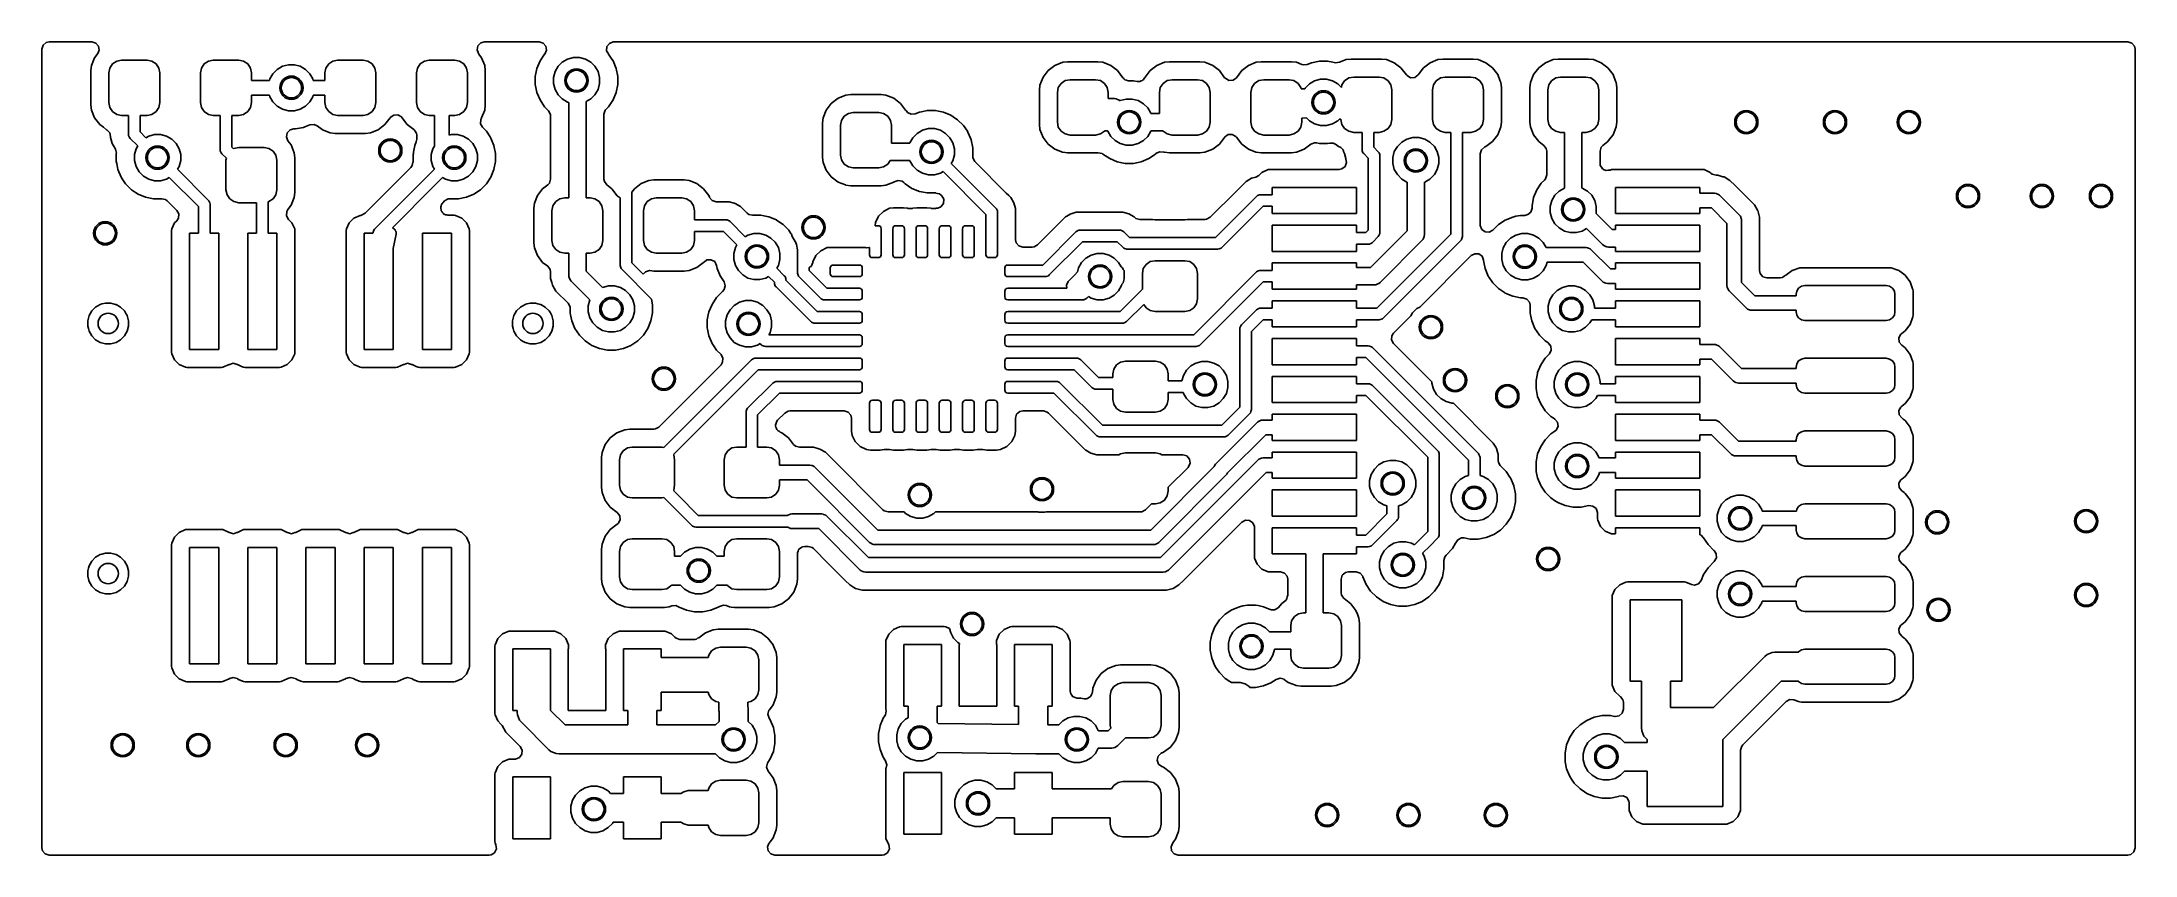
# Model space of a CAD drawing. Extents: x 5.6 to 7.02, y -4.13 to -3.58.
import ezdxf

# ---------------------------------------------------------------- set-up
doc = ezdxf.new("R2010")
doc.units = 0
doc.header["$MEASUREMENT"] = 0
doc.layers.add('BLACK', color=7, linetype='CONTINUOUS')

msp = doc.modelspace()

# ---------------------------------------------------------------- linework, layer by layer
at = {"layer": 'BLACK', "linetype": 'CONTINUOUS'}
for p, q in [((5.6004, -3.5833), (5.6012, -3.5806)), ((5.6004, -3.7671), (5.6004, -3.5833)), ((5.6012, -3.5806), (5.6033, -3.5788)), ((5.6033, -3.5788), (5.6054, -3.5784)), ((5.6054, -3.5784), (5.6343, -3.5784)), ((5.6343, -3.5784), (5.6369, -3.5792)), ((5.6369, -3.5792), (5.6388, -3.5813)), ((5.6388, -3.5813), (5.6392, -3.584)), ((5.8949, -3.5837), (5.8955, -3.581)), ((5.8959, -3.5863), (5.8949, -3.5837)), ((5.8955, -3.581), (5.8975, -3.579)), ((5.8975, -3.579), (5.8999, -3.5784)), ((5.8999, -3.5784), (5.9369, -3.5784)), ((5.9369, -3.5784), (5.9396, -3.5792)), ((5.9396, -3.5792), (5.9415, -3.5813)), ((5.9415, -3.5813), (5.9419, -3.584)), ((5.9826, -3.5844), (5.9828, -3.5816)), ((5.9828, -3.5816), (5.9845, -3.5794)), ((5.9845, -3.5794), (5.9871, -3.5784)), ((5.9871, -3.5784), (5.9875, -3.5784)), ((5.9875, -3.5784), (7.0119, -3.5784)), ((7.0119, -3.5784), (7.0146, -3.5792)), ((7.0146, -3.5792), (7.0165, -3.5813)), ((7.0165, -3.5813), (7.0169, -3.5833)), ((7.0169, -3.5833), (7.0169, -4.1238)), ((5.634, -3.5944), (5.6336, -3.5977)), ((5.6336, -3.5977), (5.6336, -3.6212)), ((5.6361, -3.5891), (5.634, -3.5944)), ((5.634, -3.5944), (5.634, -3.5944)), ((5.6382, -3.5863), (5.6361, -3.5891)), ((5.6361, -3.5891), (5.6361, -3.5891)), ((5.6392, -3.584), (5.6382, -3.5863)), ((5.6458, -3.5994), (5.6464, -3.5961)), ((5.6464, -3.5961), (5.6483, -3.5933)), ((5.6483, -3.5933), (5.6511, -3.5914)), ((5.6511, -3.5914), (5.6544, -3.5907)), ((5.6544, -3.5907), (5.6716, -3.5907)), ((5.6716, -3.5907), (5.6749, -3.5914)), ((5.6749, -3.5914), (5.6777, -3.5933)), ((5.6777, -3.5933), (5.6796, -3.5961)), ((5.6796, -3.5961), (5.6802, -3.5994)), ((5.7078, -3.5994), (5.7084, -3.5961)), ((5.7084, -3.5961), (5.7103, -3.5933)), ((5.7103, -3.5933), (5.7131, -3.5914)), ((5.7131, -3.5914), (5.7164, -3.5907)), ((5.7164, -3.5907), (5.7336, -3.5907)), ((5.7336, -3.5907), (5.7369, -3.5914)), ((5.7369, -3.5914), (5.7397, -3.5933)), ((5.7397, -3.5933), (5.7416, -3.5961)), ((5.7416, -3.5961), (5.7422, -3.5994)), ((5.7568, -3.5999), (5.7597, -3.597)), ((5.7597, -3.597), (5.7633, -3.5949)), ((5.7633, -3.5949), (5.7672, -3.5938)), ((5.7672, -3.5938), (5.7713, -3.5938)), ((5.7713, -3.5938), (5.7753, -3.5949)), ((5.7753, -3.5949), (5.7789, -3.597)), ((5.7789, -3.597), (5.7818, -3.5999)), ((5.7919, -3.5994), (5.7926, -3.5961)), ((5.7926, -3.5961), (5.7945, -3.5933)), ((5.7945, -3.5933), (5.7972, -3.5914)), ((5.7972, -3.5914), (5.8005, -3.5907)), ((5.8005, -3.5907), (5.8178, -3.5907)), ((5.8178, -3.5907), (5.8211, -3.5914)), ((5.8211, -3.5914), (5.8239, -3.5933)), ((5.8239, -3.5933), (5.8257, -3.5961)), ((5.8257, -3.5961), (5.8264, -3.5994)), ((5.8539, -3.5994), (5.8546, -3.5961)), ((5.8546, -3.5961), (5.8565, -3.5933)), ((5.8565, -3.5933), (5.8593, -3.5914)), ((5.8593, -3.5914), (5.8625, -3.5907)), ((5.8625, -3.5907), (5.8798, -3.5907)), ((5.8798, -3.5907), (5.8831, -3.5914)), ((5.8831, -3.5914), (5.8859, -3.5933)), ((5.8859, -3.5933), (5.8877, -3.5961)), ((5.8877, -3.5961), (5.8884, -3.5994)), ((5.8962, -3.5867), (5.8959, -3.5863)), ((5.898, -3.5891), (5.8962, -3.5867)), ((5.9001, -3.5944), (5.898, -3.5891)), ((5.9005, -3.5977), (5.9001, -3.5944)), ((5.9005, -3.6212), (5.9005, -3.5977)), ((5.9354, -3.5964), (5.9349, -3.5986)), ((5.9375, -3.5913), (5.9354, -3.5964)), ((5.9354, -3.5964), (5.9354, -3.5964)), ((5.9354, -3.5964), (5.9354, -3.5964)), ((5.9405, -3.5867), (5.9375, -3.5913)), ((5.9375, -3.5913), (5.9375, -3.5913)), ((5.9406, -3.5867), (5.9405, -3.5867)), ((5.9407, -3.5866), (5.9406, -3.5867)), ((5.9419, -3.584), (5.9407, -3.5866)), ((5.9477, -3.5985), (5.9497, -3.5949)), ((5.9497, -3.5949), (5.9526, -3.592)), ((5.9526, -3.592), (5.9562, -3.59)), ((5.9562, -3.59), (5.9601, -3.5889)), ((5.9601, -3.5889), (5.9643, -3.5889)), ((5.9643, -3.5889), (5.9682, -3.59)), ((5.9682, -3.59), (5.9718, -3.592)), ((5.9718, -3.592), (5.9747, -3.5949)), ((5.9747, -3.5949), (5.9768, -3.5985)), ((5.9838, -3.5865), (5.9826, -3.5844)), ((5.9837, -3.5866), (5.9838, -3.5865)), ((5.9839, -3.5867), (5.9837, -3.5866)), ((5.9861, -3.59), (5.9839, -3.5867)), ((5.9839, -3.5867), (5.9839, -3.5867)), ((5.9869, -3.5913), (5.9861, -3.59)), ((5.989, -3.5964), (5.9869, -3.5913)), ((5.9869, -3.5913), (5.9869, -3.5913)), ((5.9901, -3.6018), (5.989, -3.5964)), ((5.989, -3.5964), (5.989, -3.5964)), ((6.2814, -3.5978), (6.2779, -3.6023)), ((6.2859, -3.5943), (6.2814, -3.5978)), ((6.2912, -3.5922), (6.2859, -3.5943)), ((6.2859, -3.5943), (6.2859, -3.5943)), ((6.2945, -3.5918), (6.2912, -3.5922)), ((6.2912, -3.5922), (6.2912, -3.5922)), ((6.315, -3.5918), (6.2945, -3.5918)), ((6.2945, -3.5918), (6.2945, -3.5918)), ((6.3184, -3.5922), (6.315, -3.5918)), ((6.315, -3.5918), (6.315, -3.5918)), ((6.3237, -3.5943), (6.3184, -3.5922)), ((6.3184, -3.5922), (6.3184, -3.5922)), ((6.3282, -3.5978), (6.3237, -3.5943)), ((6.3237, -3.5943), (6.3237, -3.5943)), ((6.3319, -3.6026), (6.3282, -3.5978)), ((6.3504, -3.5978), (6.3469, -3.6023)), ((6.3549, -3.5943), (6.3504, -3.5978)), ((6.3602, -3.5922), (6.3549, -3.5943)), ((6.3549, -3.5943), (6.3549, -3.5943)), ((6.3635, -3.5918), (6.3602, -3.5922)), ((6.3602, -3.5922), (6.3602, -3.5922)), ((6.384, -3.5918), (6.3635, -3.5918)), ((6.3635, -3.5918), (6.3635, -3.5918)), ((6.3874, -3.5922), (6.384, -3.5918)), ((6.384, -3.5918), (6.384, -3.5918)), ((6.3927, -3.5943), (6.3874, -3.5922)), ((6.3874, -3.5922), (6.3874, -3.5922)), ((6.3972, -3.5978), (6.3927, -3.5943)), ((6.3927, -3.5943), (6.3927, -3.5943)), ((6.4008, -3.6026), (6.3972, -3.5978)), ((6.4124, -3.5978), (6.4087, -3.6026)), ((6.4169, -3.5943), (6.4124, -3.5978)), ((6.4222, -3.5922), (6.4169, -3.5943)), ((6.4169, -3.5943), (6.4169, -3.5943)), ((6.4255, -3.5918), (6.4222, -3.5922)), ((6.4222, -3.5922), (6.4222, -3.5922)), ((6.4255, -3.5918), (6.4255, -3.5918)), ((6.446, -3.5918), (6.4255, -3.5918)), ((6.4494, -3.5922), (6.446, -3.5918)), ((6.446, -3.5918), (6.446, -3.5918)), ((6.453, -3.5937), (6.4494, -3.5922)), ((6.4494, -3.5922), (6.4494, -3.5922)), ((6.454, -3.5939), (6.453, -3.5937)), ((6.4567, -3.5936), (6.454, -3.5939)), ((6.4596, -3.5925), (6.4567, -3.5936)), ((6.465, -3.5914), (6.4596, -3.5925)), ((6.4596, -3.5925), (6.4596, -3.5925)), ((6.4705, -3.5914), (6.465, -3.5914)), ((6.465, -3.5914), (6.465, -3.5914)), ((6.4741, -3.5921), (6.4705, -3.5914)), ((6.4705, -3.5914), (6.4705, -3.5914)), ((6.4758, -3.5925), (6.4741, -3.5921)), ((6.4786, -3.5922), (6.4758, -3.5925)), ((6.4831, -3.5904), (6.4786, -3.5922)), ((6.4865, -3.59), (6.4831, -3.5904)), ((6.4831, -3.5904), (6.4831, -3.5904)), ((6.5069, -3.59), (6.4865, -3.59)), ((6.4865, -3.59), (6.4865, -3.59)), ((6.5069, -3.59), (6.5069, -3.59)), ((6.5103, -3.5904), (6.5069, -3.59)), ((6.5156, -3.5925), (6.5103, -3.5904)), ((6.5103, -3.5904), (6.5103, -3.5904)), ((6.5201, -3.596), (6.5156, -3.5925)), ((6.5156, -3.5925), (6.5156, -3.5925)), ((6.5238, -3.6007), (6.5201, -3.596)), ((6.5353, -3.596), (6.5317, -3.6007)), ((6.5398, -3.5925), (6.5353, -3.596)), ((6.5451, -3.5904), (6.5398, -3.5925)), ((6.5398, -3.5925), (6.5398, -3.5925)), ((6.5485, -3.59), (6.5451, -3.5904)), ((6.5451, -3.5904), (6.5451, -3.5904)), ((6.569, -3.59), (6.5485, -3.59)), ((6.5485, -3.59), (6.5485, -3.59)), ((6.5723, -3.5904), (6.569, -3.59)), ((6.569, -3.59), (6.569, -3.59)), ((6.5776, -3.5925), (6.5723, -3.5904)), ((6.5723, -3.5904), (6.5723, -3.5904)), ((6.5821, -3.596), (6.5776, -3.5925)), ((6.5776, -3.5925), (6.5776, -3.5925)), ((6.5856, -3.6005), (6.5821, -3.596)), ((6.6133, -3.596), (6.6098, -3.6005)), ((6.6178, -3.5925), (6.6133, -3.596)), ((6.6231, -3.5904), (6.6178, -3.5925)), ((6.6178, -3.5925), (6.6178, -3.5925)), ((6.6265, -3.59), (6.6231, -3.5904)), ((6.6231, -3.5904), (6.6231, -3.5904)), ((6.6469, -3.59), (6.6265, -3.59)), ((6.6265, -3.59), (6.6265, -3.59)), ((6.6469, -3.59), (6.6469, -3.59)), ((6.6503, -3.5904), (6.6469, -3.59)), ((6.6556, -3.5925), (6.6503, -3.5904)), ((6.6503, -3.5904), (6.6503, -3.5904)), ((6.6601, -3.596), (6.6556, -3.5925)), ((6.6556, -3.5925), (6.6556, -3.5925)), ((6.6636, -3.6005), (6.6601, -3.596)), ((5.6458, -3.6195), (5.6458, -3.5994)), ((5.6802, -3.5994), (5.6802, -3.6195)), ((5.7078, -3.6195), (5.7078, -3.5994)), ((5.7422, -3.5994), (5.7422, -3.6045)), ((5.7422, -3.6045), (5.7544, -3.6045)), ((5.7544, -3.6045), (5.7547, -3.6034)), ((5.7547, -3.6034), (5.7568, -3.5999)), ((5.7818, -3.5999), (5.7838, -3.6034)), ((5.7838, -3.6034), (5.7841, -3.6045)), ((5.7841, -3.6045), (5.7919, -3.6045)), ((5.7919, -3.6045), (5.7919, -3.5994)), ((5.8264, -3.5994), (5.8264, -3.6195)), ((5.8539, -3.6195), (5.8539, -3.5994)), ((5.8884, -3.5994), (5.8884, -3.6195)), ((5.9349, -3.5986), (5.9343, -3.6018)), ((5.9343, -3.6018), (5.9343, -3.6073)), ((5.9343, -3.6073), (5.9347, -3.6092)), ((5.9347, -3.6092), (5.9354, -3.6127)), ((5.9466, -3.6025), (5.9477, -3.5985)), ((5.9466, -3.6066), (5.9466, -3.6025)), ((5.9477, -3.6106), (5.9466, -3.6066)), ((5.9497, -3.6141), (5.9477, -3.6106)), ((5.9768, -3.6106), (5.9747, -3.6141)), ((5.9768, -3.5985), (5.9778, -3.6025)), ((5.9778, -3.6066), (5.9768, -3.6106)), ((5.9778, -3.6025), (5.9778, -3.6066)), ((5.989, -3.6127), (5.9901, -3.6073)), ((5.9901, -3.6073), (5.9901, -3.6018)), ((6.2758, -3.6076), (6.2754, -3.611)), ((6.2754, -3.611), (6.2754, -3.6344)), ((6.2779, -3.6023), (6.2758, -3.6076)), ((6.2758, -3.6076), (6.2758, -3.6076)), ((6.2779, -3.6023), (6.2779, -3.6023)), ((6.2876, -3.6126), (6.2882, -3.6093)), ((6.2882, -3.6093), (6.2901, -3.6065)), ((6.2901, -3.6065), (6.2929, -3.6046)), ((6.2929, -3.6046), (6.2962, -3.604)), ((6.2962, -3.604), (6.3134, -3.604)), ((6.3134, -3.604), (6.3167, -3.6046)), ((6.3167, -3.6046), (6.3195, -3.6065)), ((6.3195, -3.6065), (6.3214, -3.6093)), ((6.3214, -3.6093), (6.322, -3.6126)), ((6.3325, -3.6032), (6.3319, -3.6026)), ((6.3319, -3.6026), (6.3319, -3.6026)), ((6.3329, -3.6037), (6.3325, -3.6032)), ((6.3331, -3.6038), (6.3329, -3.6037)), ((6.3333, -3.604), (6.3331, -3.6038)), ((6.3344, -3.6043), (6.3333, -3.604)), ((6.3355, -3.6048), (6.3344, -3.6043)), ((6.3357, -3.6048), (6.3355, -3.6048)), ((6.339, -3.6048), (6.3357, -3.6048)), ((6.3416, -3.6053), (6.339, -3.6048)), ((6.3419, -3.6053), (6.3416, -3.6053)), ((6.3426, -3.6053), (6.3419, -3.6053)), ((6.3428, -3.6053), (6.3426, -3.6053)), ((6.3433, -3.6053), (6.3428, -3.6053)), ((6.3442, -3.6048), (6.3433, -3.6053)), ((6.3452, -3.6044), (6.3442, -3.6048)), ((6.3455, -3.6041), (6.3452, -3.6044)), ((6.3458, -3.604), (6.3455, -3.6041)), ((6.3463, -3.603), (6.3458, -3.604)), ((6.3467, -3.6026), (6.3463, -3.603)), ((6.3469, -3.6023), (6.3467, -3.6026)), ((6.3467, -3.6026), (6.3467, -3.6026)), ((6.3566, -3.6126), (6.3572, -3.6093)), ((6.3572, -3.6093), (6.3591, -3.6065)), ((6.3591, -3.6065), (6.3619, -3.6046)), ((6.3619, -3.6046), (6.3652, -3.604)), ((6.3652, -3.604), (6.3824, -3.604)), ((6.3824, -3.604), (6.3857, -3.6046)), ((6.3857, -3.6046), (6.3885, -3.6065)), ((6.3885, -3.6065), (6.3903, -3.6093)), ((6.3903, -3.6093), (6.391, -3.6126)), ((6.4013, -3.603), (6.4008, -3.6026)), ((6.4037, -3.6044), (6.4013, -3.603)), ((6.4065, -3.6042), (6.4037, -3.6044)), ((6.4087, -3.6026), (6.4065, -3.6042)), ((6.4186, -3.6126), (6.4192, -3.6093)), ((6.4192, -3.6093), (6.4211, -3.6065)), ((6.4211, -3.6065), (6.4239, -3.6046)), ((6.4239, -3.6046), (6.4272, -3.604)), ((6.4272, -3.604), (6.4444, -3.604)), ((6.4444, -3.604), (6.4477, -3.6046)), ((6.4477, -3.6046), (6.4505, -3.6065)), ((6.4505, -3.6065), (6.4524, -3.6093)), ((6.4524, -3.6093), (6.4525, -3.6102)), ((6.4525, -3.6102), (6.455, -3.6101)), ((6.455, -3.6101), (6.4552, -3.6097)), ((6.4552, -3.6097), (6.4581, -3.6068)), ((6.4581, -3.6068), (6.4617, -3.6047)), ((6.4617, -3.6047), (6.4657, -3.6037)), ((6.4657, -3.6037), (6.4698, -3.6037)), ((6.4698, -3.6037), (6.4737, -3.6047)), ((6.4737, -3.6047), (6.4773, -3.6068)), ((6.4773, -3.6068), (6.4798, -3.6093)), ((6.4798, -3.6093), (6.4801, -3.6075)), ((6.4801, -3.6075), (6.482, -3.6047)), ((6.482, -3.6047), (6.4848, -3.6028)), ((6.4848, -3.6028), (6.4881, -3.6022)), ((6.4881, -3.6022), (6.5053, -3.6022)), ((6.5053, -3.6022), (6.5086, -3.6028)), ((6.5086, -3.6028), (6.5114, -3.6047)), ((6.5114, -3.6047), (6.5133, -3.6075)), ((6.5133, -3.6075), (6.5139, -3.6108)), ((6.5139, -3.6108), (6.5139, -3.631)), ((6.5242, -3.6012), (6.5238, -3.6007)), ((6.5266, -3.6026), (6.5242, -3.6012)), ((6.5294, -3.6024), (6.5266, -3.6026)), ((6.5317, -3.6007), (6.5294, -3.6024)), ((6.5415, -3.6108), (6.5422, -3.6075)), ((6.5415, -3.631), (6.5415, -3.6108)), ((6.5422, -3.6075), (6.544, -3.6047)), ((6.544, -3.6047), (6.5468, -3.6028)), ((6.5468, -3.6028), (6.5501, -3.6022)), ((6.5501, -3.6022), (6.5673, -3.6022)), ((6.5673, -3.6022), (6.5706, -3.6028)), ((6.5706, -3.6028), (6.5734, -3.6047)), ((6.5734, -3.6047), (6.5753, -3.6075)), ((6.5753, -3.6075), (6.5759, -3.6108)), ((6.5759, -3.6108), (6.5759, -3.631)), ((6.5873, -3.6049), (6.5856, -3.6005)), ((6.5856, -3.6005), (6.5856, -3.6005)), ((6.5877, -3.6058), (6.5873, -3.6049)), ((6.5881, -3.6092), (6.5877, -3.6058)), ((6.5881, -3.6326), (6.5881, -3.6092)), ((6.6077, -3.6058), (6.6073, -3.6092)), ((6.6073, -3.6092), (6.6073, -3.6326)), ((6.6098, -3.6005), (6.6077, -3.6058)), ((6.6077, -3.6058), (6.6077, -3.6058)), ((6.6098, -3.6005), (6.6098, -3.6005)), ((6.6195, -3.6108), (6.6201, -3.6075)), ((6.6195, -3.631), (6.6195, -3.6108)), ((6.6201, -3.6075), (6.622, -3.6047)), ((6.622, -3.6047), (6.6248, -3.6028)), ((6.6248, -3.6028), (6.6281, -3.6022)), ((6.6281, -3.6022), (6.6453, -3.6022)), ((6.6453, -3.6022), (6.6486, -3.6028)), ((6.6486, -3.6028), (6.6514, -3.6047)), ((6.6514, -3.6047), (6.6533, -3.6075)), ((6.6533, -3.6075), (6.6539, -3.6108)), ((6.6539, -3.6108), (6.6539, -3.631)), ((6.6653, -3.6049), (6.6636, -3.6005)), ((6.6636, -3.6005), (6.6636, -3.6005)), ((6.6657, -3.6058), (6.6653, -3.6049)), ((6.6661, -3.6092), (6.6657, -3.6058)), ((6.6661, -3.6326), (6.6661, -3.6092)), ((5.6336, -3.6212), (5.634, -3.6245)), ((5.634, -3.6245), (5.634, -3.6245)), ((5.634, -3.6245), (5.6361, -3.6298)), ((5.6464, -3.6228), (5.6458, -3.6195)), ((5.6483, -3.6256), (5.6464, -3.6228)), ((5.6511, -3.6275), (5.6483, -3.6256)), ((5.6777, -3.6256), (5.6749, -3.6275)), ((5.6796, -3.6228), (5.6777, -3.6256)), ((5.6802, -3.6195), (5.6796, -3.6228)), ((5.7084, -3.6228), (5.7078, -3.6195)), ((5.7103, -3.6256), (5.7084, -3.6228)), ((5.7131, -3.6275), (5.7103, -3.6256)), ((5.7397, -3.6256), (5.7369, -3.6275)), ((5.7416, -3.6228), (5.7397, -3.6256)), ((5.7422, -3.6195), (5.7416, -3.6228)), ((5.7544, -3.6144), (5.7422, -3.6144)), ((5.7422, -3.6144), (5.7422, -3.6195)), ((5.7547, -3.6155), (5.7544, -3.6144)), ((5.7568, -3.619), (5.7547, -3.6155)), ((5.7597, -3.6219), (5.7568, -3.619)), ((5.7633, -3.624), (5.7597, -3.6219)), ((5.7672, -3.6251), (5.7633, -3.624)), ((5.7713, -3.6251), (5.7672, -3.6251)), ((5.7753, -3.624), (5.7713, -3.6251)), ((5.7789, -3.6219), (5.7753, -3.624)), ((5.7818, -3.619), (5.7789, -3.6219)), ((5.7838, -3.6155), (5.7818, -3.619)), ((5.7841, -3.6144), (5.7838, -3.6155)), ((5.7919, -3.6144), (5.7841, -3.6144)), ((5.7919, -3.6195), (5.7919, -3.6144)), ((5.7926, -3.6228), (5.7919, -3.6195)), ((5.7945, -3.6256), (5.7926, -3.6228)), ((5.7972, -3.6275), (5.7945, -3.6256)), ((5.8239, -3.6256), (5.8211, -3.6275)), ((5.8257, -3.6228), (5.8239, -3.6256)), ((5.8264, -3.6195), (5.8257, -3.6228)), ((5.8546, -3.6228), (5.8539, -3.6195)), ((5.8565, -3.6256), (5.8546, -3.6228)), ((5.8593, -3.6275), (5.8565, -3.6256)), ((5.8859, -3.6256), (5.8831, -3.6275)), ((5.8877, -3.6228), (5.8859, -3.6256)), ((5.8884, -3.6195), (5.8877, -3.6228)), ((5.898, -3.6298), (5.9001, -3.6245)), ((5.9001, -3.6245), (5.9005, -3.6212)), ((5.9354, -3.6127), (5.9354, -3.6127)), ((5.9354, -3.6127), (5.9354, -3.6127)), ((5.9354, -3.6127), (5.9375, -3.6177)), ((5.9375, -3.6177), (5.9375, -3.6177)), ((5.9375, -3.6177), (5.9375, -3.6177)), ((5.9375, -3.6177), (5.9405, -3.6223)), ((5.9405, -3.6223), (5.9405, -3.6223)), ((5.9405, -3.6223), (5.9433, -3.625)), ((5.9433, -3.625), (5.9446, -3.6275)), ((5.9526, -3.617), (5.9497, -3.6141)), ((5.9562, -3.6191), (5.9526, -3.617)), ((5.9569, -3.6193), (5.9562, -3.6191)), ((5.9569, -3.684), (5.9569, -3.6193)), ((5.9718, -3.617), (5.9687, -3.6188)), ((5.9687, -3.6188), (5.9687, -3.684)), ((5.9747, -3.6141), (5.9718, -3.617)), ((5.9808, -3.6274), (5.9816, -3.6247)), ((5.9816, -3.6247), (5.9823, -3.6239)), ((5.9823, -3.6239), (5.9839, -3.6223)), ((5.9839, -3.6223), (5.9869, -3.6177)), ((5.9869, -3.6177), (5.989, -3.6127)), ((6.1312, -3.6245), (6.1291, -3.6298)), ((6.1346, -3.62), (6.1312, -3.6245)), ((6.1312, -3.6245), (6.1312, -3.6245)), ((6.1392, -3.6165), (6.1346, -3.62)), ((6.1445, -3.6144), (6.1392, -3.6165)), ((6.1392, -3.6165), (6.1392, -3.6165)), ((6.1478, -3.614), (6.1445, -3.6144)), ((6.1445, -3.6144), (6.1445, -3.6144)), ((6.1462, -3.6268), (6.1495, -3.6262)), ((6.1683, -3.614), (6.1478, -3.614)), ((6.1478, -3.614), (6.1478, -3.614)), ((6.1495, -3.6262), (6.1667, -3.6262)), ((6.1667, -3.6262), (6.17, -3.6268)), ((6.1716, -3.6144), (6.1683, -3.614)), ((6.1683, -3.614), (6.1683, -3.614)), ((6.177, -3.6165), (6.1716, -3.6144)), ((6.1716, -3.6144), (6.1716, -3.6144)), ((6.1815, -3.62), (6.177, -3.6165)), ((6.177, -3.6165), (6.177, -3.6165)), ((6.1849, -3.6245), (6.1815, -3.62)), ((6.1851, -3.6248), (6.1849, -3.6245)), ((6.1852, -3.6248), (6.1851, -3.6248)), ((6.1861, -3.6262), (6.1852, -3.6248)), ((6.1886, -3.6274), (6.1861, -3.6262)), ((6.1942, -3.6259), (6.1914, -3.6271)), ((6.1956, -3.6257), (6.1942, -3.6259)), ((6.1942, -3.6259), (6.1942, -3.6259)), ((6.1942, -3.6259), (6.1942, -3.6259)), ((6.1996, -3.6249), (6.1956, -3.6257)), ((6.2051, -3.6249), (6.1996, -3.6249)), ((6.1996, -3.6249), (6.1996, -3.6249)), ((6.2072, -3.6253), (6.2051, -3.6249)), ((6.2051, -3.6249), (6.2051, -3.6249)), ((6.2105, -3.6259), (6.2072, -3.6253)), ((6.2156, -3.628), (6.2105, -3.6259)), ((6.2105, -3.6259), (6.2105, -3.6259)), ((6.2105, -3.6259), (6.2105, -3.6259)), ((6.2876, -3.6328), (6.2876, -3.6126)), ((6.322, -3.6126), (6.322, -3.6168)), ((6.322, -3.6168), (6.3262, -3.6168)), ((6.3262, -3.6168), (6.3274, -3.6169)), ((6.3274, -3.6169), (6.3278, -3.6171)), ((6.3278, -3.6171), (6.3295, -3.6178)), ((6.3295, -3.6178), (6.33, -3.6182)), ((6.33, -3.6182), (6.3302, -3.6181)), ((6.3302, -3.6181), (6.3342, -3.6171)), ((6.3342, -3.6171), (6.3383, -3.6171)), ((6.3383, -3.6171), (6.3422, -3.6181)), ((6.3422, -3.6181), (6.3458, -3.6202)), ((6.3458, -3.6202), (6.3487, -3.6231)), ((6.3487, -3.6231), (6.3508, -3.6267)), ((6.3566, -3.6268), (6.3566, -3.6126)), ((6.391, -3.6126), (6.391, -3.6328)), ((6.4186, -3.6328), (6.4186, -3.6126)), ((5.6361, -3.6298), (5.6361, -3.6298)), ((5.6361, -3.6298), (5.6396, -3.6344)), ((5.6396, -3.6344), (5.6421, -3.6362)), ((5.6421, -3.6362), (5.6441, -3.6378)), ((5.6441, -3.6378), (5.6441, -3.6378)), ((5.6441, -3.6378), (5.6444, -3.638)), ((5.6444, -3.638), (5.6463, -3.64)), ((5.6463, -3.64), (5.6469, -3.6423)), ((5.6544, -3.6281), (5.6511, -3.6275)), ((5.6591, -3.6281), (5.6544, -3.6281)), ((5.6591, -3.6409), (5.6591, -3.6281)), ((5.6716, -3.6281), (5.6669, -3.6281)), ((5.6669, -3.6281), (5.6669, -3.6393)), ((5.6669, -3.6393), (5.6708, -3.6432)), ((5.6749, -3.6275), (5.6716, -3.6281)), ((5.7164, -3.6281), (5.7131, -3.6275)), ((5.7211, -3.6281), (5.7164, -3.6281)), ((5.7211, -3.6513), (5.7211, -3.6281)), ((5.7336, -3.6281), (5.7289, -3.6281)), ((5.7289, -3.6281), (5.7289, -3.6496)), ((5.7369, -3.6275), (5.7336, -3.6281)), ((5.7659, -3.6427), (5.7665, -3.64)), ((5.7665, -3.64), (5.7685, -3.638)), ((5.7685, -3.638), (5.7709, -3.6373)), ((5.7709, -3.6373), (5.772, -3.6373)), ((5.772, -3.6373), (5.7774, -3.6363)), ((5.772, -3.6373), (5.772, -3.6373)), ((5.7774, -3.6363), (5.7783, -3.6359)), ((5.7783, -3.6359), (5.7818, -3.6345)), ((5.7818, -3.6345), (5.7846, -3.6342)), ((5.7846, -3.6342), (5.7867, -3.6351)), ((5.7867, -3.6351), (5.7901, -3.6377)), ((5.7901, -3.6377), (5.7903, -3.6378)), ((5.7903, -3.6378), (5.7956, -3.6399)), ((5.7956, -3.6399), (5.7989, -3.6403)), ((5.8005, -3.6281), (5.7972, -3.6275)), ((5.7989, -3.6403), (5.7989, -3.6403)), ((5.7989, -3.6403), (5.8194, -3.6403)), ((5.8178, -3.6281), (5.8005, -3.6281)), ((5.8211, -3.6275), (5.8178, -3.6281)), ((5.8194, -3.6403), (5.8227, -3.6399)), ((5.8194, -3.6403), (5.8194, -3.6403)), ((5.8227, -3.6399), (5.828, -3.6378)), ((5.828, -3.6378), (5.8326, -3.6344)), ((5.8326, -3.6344), (5.836, -3.6298)), ((5.836, -3.6298), (5.8362, -3.6296)), ((5.836, -3.6298), (5.836, -3.6298)), ((5.8362, -3.6296), (5.8385, -3.6279)), ((5.8385, -3.6279), (5.8412, -3.6277)), ((5.8412, -3.6277), (5.8437, -3.6291)), ((5.8437, -3.6291), (5.8441, -3.6296)), ((5.8441, -3.6296), (5.8443, -3.6298)), ((5.8443, -3.6298), (5.8443, -3.6298)), ((5.8443, -3.6298), (5.8443, -3.6298)), ((5.8443, -3.6298), (5.8468, -3.6332)), ((5.8468, -3.6332), (5.8477, -3.6344)), ((5.8477, -3.6344), (5.8521, -3.6377)), ((5.8521, -3.6377), (5.8522, -3.6378)), ((5.8522, -3.6378), (5.8524, -3.6379)), ((5.8524, -3.6379), (5.8531, -3.6389)), ((5.8531, -3.6389), (5.8538, -3.6399)), ((5.8538, -3.6399), (5.8538, -3.6401)), ((5.8538, -3.6401), (5.8539, -3.6402)), ((5.8539, -3.6402), (5.8541, -3.6416)), ((5.8625, -3.6281), (5.8593, -3.6275)), ((5.8662, -3.6281), (5.8625, -3.6281)), ((5.8662, -3.6483), (5.8662, -3.6281)), ((5.8798, -3.6281), (5.8761, -3.6281)), ((5.8761, -3.6281), (5.8761, -3.6415)), ((5.8831, -3.6275), (5.8798, -3.6281)), ((5.8972, -3.6338), (5.8974, -3.631)), ((5.8985, -3.6362), (5.8972, -3.6338)), ((5.8974, -3.631), (5.8979, -3.6301)), ((5.8979, -3.6301), (5.898, -3.6298)), ((5.8979, -3.6301), (5.8979, -3.6301)), ((5.898, -3.6298), (5.898, -3.6298)), ((5.9012, -3.6389), (5.8985, -3.6362)), ((5.9037, -3.6427), (5.9012, -3.6389)), ((5.9446, -3.6275), (5.9447, -3.6285)), ((5.9447, -3.6285), (5.9447, -3.6712)), ((5.9808, -3.6712), (5.9808, -3.6274)), ((6.1291, -3.6298), (6.1287, -3.6332)), ((6.1287, -3.6332), (6.1287, -3.6566)), ((6.1291, -3.6298), (6.1291, -3.6298)), ((6.1408, -3.6348), (6.1415, -3.6315)), ((6.1408, -3.655), (6.1408, -3.6348)), ((6.1415, -3.6315), (6.1434, -3.6287)), ((6.1434, -3.6287), (6.1462, -3.6268)), ((6.17, -3.6268), (6.1728, -3.6287)), ((6.1728, -3.6287), (6.1746, -3.6315)), ((6.1746, -3.6315), (6.1753, -3.6348)), ((6.1753, -3.6348), (6.1753, -3.6469)), ((6.1914, -3.6271), (6.1886, -3.6274)), ((6.1899, -3.6432), (6.1928, -3.6403)), ((6.1928, -3.6403), (6.1963, -3.6382)), ((6.1963, -3.6382), (6.2003, -3.6371)), ((6.2003, -3.6371), (6.2044, -3.6371)), ((6.2044, -3.6371), (6.2084, -3.6382)), ((6.2084, -3.6382), (6.2119, -3.6403)), ((6.2119, -3.6403), (6.2149, -3.6432)), ((6.2171, -3.6291), (6.2156, -3.628)), ((6.2156, -3.628), (6.2156, -3.628)), ((6.2201, -3.6311), (6.2171, -3.6291)), ((6.224, -3.635), (6.2201, -3.6311)), ((6.2267, -3.6389), (6.224, -3.635)), ((6.2271, -3.6395), (6.2267, -3.6389)), ((6.2287, -3.6435), (6.2271, -3.6395)), ((6.2271, -3.6395), (6.2271, -3.6395)), ((6.2754, -3.6344), (6.2758, -3.6377)), ((6.2758, -3.6377), (6.2758, -3.6377)), ((6.2758, -3.6377), (6.2779, -3.643)), ((6.2882, -3.6361), (6.2876, -3.6328)), ((6.2901, -3.6389), (6.2882, -3.6361)), ((6.2929, -3.6407), (6.2901, -3.6389)), ((6.3195, -3.6389), (6.3167, -3.6407)), ((6.3197, -3.6386), (6.3195, -3.6389)), ((6.3216, -3.6386), (6.3197, -3.6386)), ((6.3217, -3.6387), (6.3216, -3.6386)), ((6.3237, -3.6423), (6.3217, -3.6387)), ((6.3508, -3.6387), (6.3487, -3.6423)), ((6.3508, -3.6267), (6.3508, -3.6268)), ((6.3508, -3.6268), (6.3566, -3.6268)), ((6.3589, -3.6386), (6.3508, -3.6386)), ((6.3508, -3.6386), (6.3508, -3.6387)), ((6.3591, -3.6389), (6.3589, -3.6386)), ((6.3619, -3.6407), (6.3591, -3.6389)), ((6.3885, -3.6389), (6.3857, -3.6407)), ((6.3903, -3.6361), (6.3885, -3.6389)), ((6.391, -3.6328), (6.3903, -3.6361)), ((6.4192, -3.6361), (6.4186, -3.6328)), ((6.4211, -3.6389), (6.4192, -3.6361)), ((6.4239, -3.6407), (6.4211, -3.6389)), ((6.4505, -3.6389), (6.4477, -3.6407)), ((6.4524, -3.6361), (6.4505, -3.6389)), ((6.453, -3.6328), (6.4524, -3.6361)), ((6.4561, -3.6298), (6.453, -3.6299)), ((6.453, -3.6299), (6.453, -3.6328)), ((6.4581, -3.6318), (6.4561, -3.6298)), ((6.4617, -3.6338), (6.4581, -3.6318)), ((6.4657, -3.6349), (6.4617, -3.6338)), ((6.4698, -3.6349), (6.4657, -3.6349)), ((6.4737, -3.6338), (6.4698, -3.6349)), ((6.4773, -3.6318), (6.4737, -3.6338)), ((6.4784, -3.6307), (6.4773, -3.6318)), ((6.4795, -3.6307), (6.4784, -3.6307)), ((6.4795, -3.631), (6.4795, -3.6307)), ((6.4801, -3.6343), (6.4795, -3.631)), ((6.482, -3.637), (6.4801, -3.6343)), ((6.4848, -3.6389), (6.482, -3.637)), ((6.4881, -3.6396), (6.4848, -3.6389)), ((6.4938, -3.6396), (6.4881, -3.6396)), ((6.4938, -3.6512), (6.4938, -3.6396)), ((6.5053, -3.6396), (6.5017, -3.6396)), ((6.5017, -3.6396), (6.5017, -3.6496)), ((6.5086, -3.6389), (6.5053, -3.6396)), ((6.5114, -3.637), (6.5086, -3.6389)), ((6.5133, -3.6343), (6.5114, -3.637)), ((6.5139, -3.631), (6.5133, -3.6343)), ((6.5422, -3.6343), (6.5415, -3.631)), ((6.544, -3.637), (6.5422, -3.6343)), ((6.5468, -3.6389), (6.544, -3.637)), ((6.5501, -3.6396), (6.5468, -3.6389)), ((6.5538, -3.6396), (6.5501, -3.6396)), ((6.5538, -3.6512), (6.5538, -3.6396)), ((6.5673, -3.6396), (6.5617, -3.6396)), ((6.5617, -3.6396), (6.5617, -3.6512)), ((6.5706, -3.6389), (6.5673, -3.6396)), ((6.5734, -3.637), (6.5706, -3.6389)), ((6.5753, -3.6343), (6.5734, -3.637)), ((6.5759, -3.631), (6.5753, -3.6343)), ((6.5856, -3.6412), (6.5877, -3.6359)), ((6.5877, -3.6359), (6.5881, -3.6326)), ((6.6073, -3.6326), (6.6077, -3.6359)), ((6.6077, -3.6359), (6.6077, -3.6359)), ((6.6077, -3.6359), (6.6098, -3.6412)), ((6.6201, -3.6343), (6.6195, -3.631)), ((6.622, -3.637), (6.6201, -3.6343)), ((6.6248, -3.6389), (6.622, -3.637)), ((6.6281, -3.6396), (6.6248, -3.6389)), ((6.6308, -3.6396), (6.6281, -3.6396)), ((6.6308, -3.6772), (6.6308, -3.6396)), ((6.6453, -3.6396), (6.6426, -3.6396)), ((6.6426, -3.6396), (6.6426, -3.6772)), ((6.6486, -3.6389), (6.6453, -3.6396)), ((6.6514, -3.637), (6.6486, -3.6389)), ((6.6533, -3.6343), (6.6514, -3.637)), ((6.6539, -3.631), (6.6533, -3.6343)), ((6.6636, -3.6412), (6.6657, -3.6359)), ((6.6657, -3.6359), (6.6661, -3.6326)), ((5.6469, -3.6423), (5.6469, -3.6431)), ((5.6469, -3.6431), (5.6469, -3.6431)), ((5.6469, -3.6431), (5.6473, -3.6446)), ((5.6473, -3.6446), (5.648, -3.6472)), ((5.648, -3.6472), (5.6494, -3.6495)), ((5.6494, -3.6495), (5.6502, -3.651)), ((5.6502, -3.651), (5.6509, -3.6537)), ((5.6509, -3.6537), (5.6508, -3.6539)), ((5.6508, -3.6539), (5.6508, -3.6539)), ((5.6508, -3.6539), (5.6508, -3.6594)), ((5.6591, -3.6417), (5.6591, -3.6409)), ((5.6597, -3.6431), (5.6591, -3.6417)), ((5.6602, -3.6437), (5.6597, -3.6431)), ((5.6653, -3.6488), (5.6602, -3.6437)), ((5.6631, -3.6546), (5.6642, -3.6507)), ((5.6642, -3.6507), (5.6653, -3.6488)), ((5.6708, -3.6432), (5.6727, -3.6421)), ((5.6727, -3.6421), (5.6767, -3.6411)), ((5.6767, -3.6411), (5.6808, -3.6411)), ((5.6808, -3.6411), (5.6848, -3.6421)), ((5.6848, -3.6421), (5.6883, -3.6442)), ((5.6883, -3.6442), (5.6912, -3.6471)), ((5.6912, -3.6471), (5.6933, -3.6507)), ((5.6933, -3.6507), (5.6944, -3.6546)), ((5.7211, -3.652), (5.7211, -3.6513)), ((5.7217, -3.6535), (5.7211, -3.652)), ((5.7222, -3.6541), (5.7217, -3.6535)), ((5.7253, -3.6571), (5.7222, -3.6541)), ((5.7289, -3.6496), (5.73, -3.6507)), ((5.73, -3.6507), (5.7303, -3.6505)), ((5.7303, -3.6505), (5.7336, -3.6498)), ((5.7336, -3.6498), (5.7508, -3.6498)), ((5.7508, -3.6498), (5.7541, -3.6505)), ((5.7541, -3.6505), (5.7569, -3.6523)), ((5.7569, -3.6523), (5.7588, -3.6551)), ((5.7669, -3.6453), (5.7659, -3.6427)), ((5.7691, -3.6481), (5.7669, -3.6453)), ((5.7712, -3.6534), (5.7691, -3.6481)), ((5.7691, -3.6481), (5.7691, -3.6481)), ((5.7712, -3.6535), (5.7712, -3.6534)), ((5.7716, -3.6568), (5.7712, -3.6535)), ((5.8518, -3.654), (5.8516, -3.6547)), ((5.8527, -3.6486), (5.8518, -3.6529)), ((5.8518, -3.6529), (5.8518, -3.654)), ((5.8537, -3.6461), (5.8527, -3.6486)), ((5.8527, -3.6486), (5.8527, -3.6486)), ((5.8541, -3.6442), (5.8537, -3.6461)), ((5.8541, -3.6416), (5.8541, -3.6442)), ((5.8639, -3.6546), (5.865, -3.6507)), ((5.865, -3.6507), (5.8663, -3.6485)), ((5.8663, -3.6485), (5.8662, -3.6483)), ((5.8761, -3.6415), (5.8775, -3.6411)), ((5.8775, -3.6411), (5.8816, -3.6411)), ((5.8816, -3.6411), (5.8856, -3.6421)), ((5.8856, -3.6421), (5.8891, -3.6442)), ((5.8891, -3.6442), (5.892, -3.6471)), ((5.892, -3.6471), (5.8941, -3.6507)), ((5.8941, -3.6507), (5.8951, -3.6546)), ((5.9042, -3.6435), (5.9037, -3.6427)), ((5.9063, -3.6486), (5.9042, -3.6435)), ((5.9042, -3.6435), (5.9042, -3.6435)), ((5.9074, -3.6539), (5.9063, -3.6486)), ((5.9063, -3.6486), (5.9063, -3.6486)), ((5.9074, -3.6594), (5.9074, -3.6539)), ((6.1753, -3.6469), (6.1878, -3.6469)), ((6.1878, -3.6467), (6.1899, -3.6432)), ((6.1878, -3.6469), (6.1878, -3.6467)), ((6.2149, -3.6432), (6.2169, -3.6467)), ((6.2169, -3.6467), (6.218, -3.6507)), ((6.218, -3.6507), (6.218, -3.6548)), ((6.2292, -3.6446), (6.2287, -3.6435)), ((6.2303, -3.65), (6.2292, -3.6446)), ((6.2303, -3.6557), (6.2303, -3.65)), ((6.2303, -3.65), (6.2303, -3.65)), ((6.2779, -3.643), (6.2779, -3.643)), ((6.2779, -3.643), (6.2814, -3.6476)), ((6.2814, -3.6476), (6.2859, -3.651)), ((6.2859, -3.651), (6.2859, -3.651)), ((6.2859, -3.651), (6.291, -3.653)), ((6.291, -3.653), (6.2912, -3.6531)), ((6.2912, -3.6531), (6.2945, -3.6535)), ((6.2962, -3.6414), (6.2929, -3.6407)), ((6.2945, -3.6535), (6.2945, -3.6535)), ((6.2945, -3.6535), (6.315, -3.6535)), ((6.3134, -3.6414), (6.2962, -3.6414)), ((6.3167, -3.6407), (6.3134, -3.6414)), ((6.315, -3.6535), (6.315, -3.6535)), ((6.315, -3.6535), (6.3151, -3.6535)), ((6.3151, -3.6535), (6.3151, -3.6535)), ((6.3151, -3.6535), (6.3152, -3.6535)), ((6.3152, -3.6535), (6.3152, -3.6535)), ((6.3152, -3.6535), (6.3178, -3.654)), ((6.3178, -3.654), (6.3184, -3.6543)), ((6.3184, -3.6543), (6.323, -3.6574)), ((6.3266, -3.6452), (6.3237, -3.6423)), ((6.3302, -3.6472), (6.3266, -3.6452)), ((6.3342, -3.6483), (6.3302, -3.6472)), ((6.3383, -3.6483), (6.3342, -3.6483)), ((6.3422, -3.6472), (6.3383, -3.6483)), ((6.3458, -3.6452), (6.3422, -3.6472)), ((6.3487, -3.6423), (6.3458, -3.6452)), ((6.3494, -3.6574), (6.354, -3.6543)), ((6.354, -3.6543), (6.3543, -3.654)), ((6.3543, -3.654), (6.3568, -3.6527)), ((6.3568, -3.6527), (6.3596, -3.6529)), ((6.3596, -3.6529), (6.3597, -3.6529)), ((6.3597, -3.6529), (6.3602, -3.6531)), ((6.3602, -3.6531), (6.3635, -3.6535)), ((6.3652, -3.6414), (6.3619, -3.6407)), ((6.3635, -3.6535), (6.3635, -3.6535)), ((6.3635, -3.6535), (6.384, -3.6535)), ((6.3824, -3.6414), (6.3652, -3.6414)), ((6.3857, -3.6407), (6.3824, -3.6414)), ((6.384, -3.6535), (6.3874, -3.6531)), ((6.384, -3.6535), (6.384, -3.6535)), ((6.3874, -3.6531), (6.3927, -3.651)), ((6.3927, -3.651), (6.3972, -3.6476)), ((6.3972, -3.6476), (6.4007, -3.643)), ((6.4007, -3.643), (6.4008, -3.6428)), ((6.4007, -3.643), (6.4007, -3.643)), ((6.4008, -3.6428), (6.4031, -3.6411)), ((6.4031, -3.6411), (6.4059, -3.641)), ((6.4059, -3.641), (6.4083, -3.6423)), ((6.4083, -3.6423), (6.4087, -3.6428)), ((6.4087, -3.6428), (6.4124, -3.6476)), ((6.4124, -3.6476), (6.4169, -3.651)), ((6.4169, -3.651), (6.4169, -3.651)), ((6.4169, -3.651), (6.422, -3.653)), ((6.422, -3.653), (6.4222, -3.6531)), ((6.4222, -3.6531), (6.4255, -3.6535)), ((6.4272, -3.6414), (6.4239, -3.6407)), ((6.4255, -3.6535), (6.4255, -3.6535)), ((6.4255, -3.6535), (6.446, -3.6535)), ((6.4444, -3.6414), (6.4272, -3.6414)), ((6.4477, -3.6407), (6.4444, -3.6414)), ((6.446, -3.6535), (6.4494, -3.6531)), ((6.446, -3.6535), (6.446, -3.6535)), ((6.4494, -3.6531), (6.4547, -3.651)), ((6.4547, -3.651), (6.459, -3.6477)), ((6.459, -3.6477), (6.4617, -3.6467)), ((6.4617, -3.6467), (6.463, -3.6468)), ((6.463, -3.6468), (6.465, -3.6472)), ((6.465, -3.6472), (6.465, -3.6472)), ((6.465, -3.6472), (6.4705, -3.6472)), ((6.4705, -3.6472), (6.472, -3.6469)), ((6.4705, -3.6472), (6.4705, -3.6472)), ((6.4705, -3.6472), (6.4705, -3.6472)), ((6.4705, -3.6472), (6.4705, -3.6472)), ((6.472, -3.6469), (6.4731, -3.647)), ((6.4731, -3.647), (6.4743, -3.647)), ((6.4743, -3.647), (6.4746, -3.6471)), ((6.4746, -3.6471), (6.4748, -3.6471)), ((6.4748, -3.6471), (6.4756, -3.6475)), ((6.4756, -3.6475), (6.4758, -3.6477)), ((6.4758, -3.6477), (6.4778, -3.6492)), ((6.4778, -3.6492), (6.479, -3.6497)), ((6.479, -3.6497), (6.4794, -3.6499)), ((6.4794, -3.6499), (6.48, -3.6506)), ((6.48, -3.6506), (6.4808, -3.6512)), ((6.4808, -3.6512), (6.4809, -3.6517)), ((6.4809, -3.6517), (6.4812, -3.652)), ((6.4812, -3.652), (6.4813, -3.6526)), ((6.4813, -3.6526), (6.4815, -3.6531)), ((6.4815, -3.6531), (6.4815, -3.653)), ((6.4815, -3.653), (6.4816, -3.6534)), ((6.4816, -3.6534), (6.4816, -3.6534)), ((6.4816, -3.6534), (6.4818, -3.654)), ((6.4818, -3.654), (6.4827, -3.6574)), ((6.4939, -3.652), (6.4938, -3.6512)), ((6.4944, -3.6534), (6.4939, -3.652)), ((6.4949, -3.654), (6.4944, -3.6534)), ((6.498, -3.6571), (6.4949, -3.654)), ((6.5017, -3.6496), (6.5047, -3.6527)), ((6.5047, -3.6527), (6.5052, -3.6533)), ((6.5052, -3.6533), (6.5053, -3.6535)), ((6.5053, -3.6535), (6.5058, -3.6547)), ((6.5145, -3.6566), (6.5156, -3.6526)), ((6.5156, -3.6526), (6.5177, -3.6491)), ((6.5177, -3.6491), (6.5206, -3.6462)), ((6.5206, -3.6462), (6.5241, -3.6441)), ((6.5241, -3.6441), (6.5281, -3.643)), ((6.5281, -3.643), (6.5322, -3.643)), ((6.5322, -3.643), (6.5362, -3.6441)), ((6.5362, -3.6441), (6.5397, -3.6462)), ((6.5397, -3.6462), (6.5427, -3.6491)), ((6.5427, -3.6491), (6.5447, -3.6526)), ((6.5447, -3.6526), (6.5458, -3.6566)), ((6.5538, -3.7084), (6.5538, -3.6512)), ((6.5617, -3.6512), (6.5617, -3.7101)), ((6.5738, -3.6541), (6.5746, -3.6514)), ((6.5738, -3.7024), (6.5738, -3.6541)), ((6.5746, -3.6514), (6.5767, -3.6496)), ((6.5767, -3.6496), (6.5769, -3.6495)), ((6.5769, -3.6495), (6.5776, -3.6492)), ((6.5776, -3.6492), (6.5821, -3.6458)), ((6.5821, -3.6458), (6.5856, -3.6412)), ((6.6098, -3.6412), (6.6098, -3.6412)), ((6.6098, -3.6412), (6.6133, -3.6458)), ((6.6133, -3.6458), (6.6167, -3.6484)), ((6.6167, -3.6484), (6.6184, -3.6506)), ((6.6184, -3.6506), (6.6187, -3.6523)), ((6.6187, -3.6523), (6.6187, -3.6684)), ((6.6548, -3.6523), (6.6556, -3.6496)), ((6.6548, -3.6606), (6.6548, -3.6523)), ((6.6556, -3.6496), (6.6567, -3.6484)), ((6.6567, -3.6484), (6.6601, -3.6458)), ((6.6601, -3.6458), (6.6613, -3.6442)), ((6.6613, -3.6442), (6.6636, -3.6412)), ((5.6508, -3.6594), (5.6511, -3.6606)), ((5.6511, -3.6606), (5.6519, -3.6648)), ((5.6519, -3.6648), (5.6519, -3.6648)), ((5.6519, -3.6648), (5.6519, -3.6648)), ((5.6519, -3.6648), (5.654, -3.6699)), ((5.6631, -3.6587), (5.6631, -3.6546)), ((5.6642, -3.6627), (5.6631, -3.6587)), ((5.6662, -3.6663), (5.6642, -3.6627)), ((5.6692, -3.6692), (5.6662, -3.6663)), ((5.6933, -3.6627), (5.6922, -3.6646)), ((5.6922, -3.6646), (5.713, -3.6854)), ((5.6944, -3.6587), (5.6933, -3.6627)), ((5.6944, -3.6546), (5.6944, -3.6587)), ((5.725, -3.6584), (5.7253, -3.6571)), ((5.725, -3.6786), (5.725, -3.6584)), ((5.7588, -3.6551), (5.7594, -3.6584)), ((5.7594, -3.6584), (5.7594, -3.6786)), ((5.7716, -3.6802), (5.7716, -3.6568)), ((5.8502, -3.6633), (5.8191, -3.6944)), ((5.8511, -3.662), (5.8502, -3.6633)), ((5.8515, -3.6597), (5.8511, -3.662)), ((5.8516, -3.6597), (5.8515, -3.6597)), ((5.8516, -3.6547), (5.8516, -3.6597)), ((5.861, -3.6697), (5.8661, -3.6646)), ((5.8639, -3.6587), (5.8639, -3.6546)), ((5.865, -3.6627), (5.8639, -3.6587)), ((5.8661, -3.6646), (5.865, -3.6627)), ((5.892, -3.6663), (5.8891, -3.6692)), ((5.8941, -3.6627), (5.892, -3.6663)), ((5.8951, -3.6587), (5.8941, -3.6627)), ((5.8951, -3.6546), (5.8951, -3.6587)), ((5.9042, -3.6699), (5.9063, -3.6648)), ((5.9063, -3.6648), (5.9074, -3.6594)), ((6.1287, -3.6566), (6.1291, -3.6599)), ((6.1291, -3.6599), (6.1291, -3.6599)), ((6.1291, -3.6599), (6.1312, -3.6652)), ((6.1312, -3.6652), (6.1312, -3.6652)), ((6.1312, -3.6652), (6.1346, -3.6698)), ((6.1415, -3.6583), (6.1408, -3.655)), ((6.1434, -3.6611), (6.1415, -3.6583)), ((6.1462, -3.6629), (6.1434, -3.6611)), ((6.1495, -3.6636), (6.1462, -3.6629)), ((6.1667, -3.6636), (6.1495, -3.6636)), ((6.17, -3.6629), (6.1667, -3.6636)), ((6.1728, -3.6611), (6.17, -3.6629)), ((6.1744, -3.6587), (6.1728, -3.6611)), ((6.1878, -3.6587), (6.1744, -3.6587)), ((6.1878, -3.6588), (6.1878, -3.6587)), ((6.1899, -3.6623), (6.1878, -3.6588)), ((6.1928, -3.6652), (6.1899, -3.6623)), ((6.1963, -3.6673), (6.1928, -3.6652)), ((6.2003, -3.6684), (6.1963, -3.6673)), ((6.2044, -3.6684), (6.2003, -3.6684)), ((6.2084, -3.6673), (6.2044, -3.6684)), ((6.2103, -3.6662), (6.2084, -3.6673)), ((6.2392, -3.6952), (6.2103, -3.6662)), ((6.2169, -3.6588), (6.2158, -3.6607)), ((6.2158, -3.6607), (6.2459, -3.6908)), ((6.218, -3.6548), (6.2169, -3.6588)), ((6.2304, -3.6569), (6.2303, -3.6557)), ((6.2303, -3.6557), (6.2303, -3.6557)), ((6.2317, -3.6593), (6.2304, -3.6569)), ((6.253, -3.6807), (6.2317, -3.6593)), ((6.323, -3.6574), (6.323, -3.6574)), ((6.323, -3.6574), (6.3281, -3.6595)), ((6.3281, -3.6595), (6.3281, -3.6595)), ((6.3281, -3.6595), (6.3281, -3.6595)), ((6.3281, -3.6595), (6.3335, -3.6606)), ((6.3335, -3.6606), (6.3335, -3.6606)), ((6.3335, -3.6606), (6.339, -3.6606)), ((6.339, -3.6606), (6.3444, -3.6595)), ((6.339, -3.6606), (6.339, -3.6606)), ((6.3444, -3.6595), (6.3494, -3.6574)), ((6.424, -3.6687), (6.4218, -3.67)), ((6.426, -3.6667), (6.424, -3.6687)), ((6.4302, -3.6648), (6.426, -3.6667)), ((6.4312, -3.6647), (6.4302, -3.6648)), ((6.4302, -3.6648), (6.4302, -3.6648)), ((6.4783, -3.6647), (6.4312, -3.6647)), ((6.4802, -3.6643), (6.4783, -3.6647)), ((6.4824, -3.6626), (6.4802, -3.6643)), ((6.4833, -3.66), (6.4824, -3.6626)), ((6.4827, -3.6574), (6.4829, -3.6577)), ((6.4829, -3.6577), (6.4828, -3.6578)), ((6.4828, -3.6578), (6.4833, -3.66)), ((6.498, -3.7057), (6.498, -3.6571)), ((6.5058, -3.6547), (6.5059, -3.6555)), ((6.5059, -3.6555), (6.5059, -3.7074)), ((6.5145, -3.6607), (6.5145, -3.6566)), ((6.5156, -3.6647), (6.5145, -3.6607)), ((6.5177, -3.6682), (6.5156, -3.6647)), ((6.5206, -3.6712), (6.5177, -3.6682)), ((6.5427, -3.6682), (6.5397, -3.6712)), ((6.5447, -3.6647), (6.5427, -3.6682)), ((6.5458, -3.6607), (6.5447, -3.6647)), ((6.5458, -3.6566), (6.5458, -3.6607)), ((6.6187, -3.6684), (6.6179, -3.671)), ((6.6549, -3.662), (6.6548, -3.6606)), ((6.655, -3.662), (6.6549, -3.662)), ((6.6557, -3.6632), (6.655, -3.662)), ((6.655, -3.662), (6.655, -3.662)), ((6.6564, -3.6643), (6.6557, -3.6632)), ((6.6565, -3.6643), (6.6564, -3.6643)), ((6.6565, -3.6644), (6.6565, -3.6643)), ((6.6577, -3.6649), (6.6565, -3.6644)), ((6.659, -3.6655), (6.6577, -3.6649)), ((6.6604, -3.6653), (6.659, -3.6655)), ((6.659, -3.6655), (6.659, -3.6655)), ((6.659, -3.6655), (6.659, -3.6655)), ((6.6617, -3.6652), (6.6604, -3.6653)), ((6.6625, -3.6648), (6.6617, -3.6652)), ((6.6635, -3.6647), (6.6625, -3.6648)), ((6.6625, -3.6648), (6.6625, -3.6648)), ((6.6625, -3.6648), (6.6625, -3.6648)), ((6.7242, -3.6647), (6.6635, -3.6647)), ((6.6635, -3.6647), (6.6635, -3.6647)), ((6.7252, -3.6648), (6.7242, -3.6647)), ((6.7242, -3.6647), (6.7242, -3.6647)), ((6.7294, -3.6667), (6.7252, -3.6648)), ((6.7252, -3.6648), (6.7252, -3.6648)), ((6.7299, -3.6672), (6.7294, -3.6667)), ((6.7294, -3.6667), (6.7294, -3.6667)), ((6.7307, -3.6679), (6.7299, -3.6672)), ((6.7334, -3.6686), (6.7307, -3.6679)), ((6.7345, -3.6686), (6.7334, -3.6686)), ((6.738, -3.6696), (6.7345, -3.6686)), ((6.7345, -3.6686), (6.7345, -3.6686)), ((5.654, -3.6699), (5.654, -3.6699)), ((5.654, -3.6699), (5.6548, -3.671)), ((5.6548, -3.671), (5.6571, -3.6745)), ((5.6571, -3.6745), (5.661, -3.6784)), ((5.661, -3.6784), (5.6638, -3.6803)), ((5.6638, -3.6803), (5.6655, -3.6814)), ((5.6655, -3.6814), (5.6655, -3.6814)), ((5.6655, -3.6814), (5.6706, -3.6835)), ((5.6727, -3.6712), (5.6692, -3.6692)), ((5.6767, -3.6723), (5.6727, -3.6712)), ((5.6808, -3.6723), (5.6767, -3.6723)), ((5.6848, -3.6712), (5.6808, -3.6723)), ((5.6866, -3.6702), (5.6848, -3.6712)), ((5.7063, -3.6898), (5.6866, -3.6702)), ((5.7257, -3.6819), (5.725, -3.6786)), ((5.7275, -3.6847), (5.7257, -3.6819)), ((5.7588, -3.6819), (5.7569, -3.6847)), ((5.7594, -3.6786), (5.7588, -3.6819)), ((5.7712, -3.6836), (5.7716, -3.6802)), ((5.8256, -3.7051), (5.861, -3.6697)), ((5.8666, -3.6752), (5.8376, -3.7042)), ((5.861, -3.6697), (5.861, -3.6697)), ((5.8716, -3.6702), (5.8666, -3.6752)), ((5.8666, -3.6752), (5.8666, -3.6752)), ((5.8735, -3.6712), (5.8716, -3.6702)), ((5.8775, -3.6723), (5.8735, -3.6712)), ((5.8816, -3.6723), (5.8775, -3.6723)), ((5.8856, -3.6712), (5.8816, -3.6723)), ((5.8891, -3.6692), (5.8856, -3.6712)), ((5.8877, -3.6835), (5.8927, -3.6814)), ((5.8927, -3.6814), (5.8973, -3.6784)), ((5.8973, -3.6784), (5.9012, -3.6745)), ((5.9012, -3.6745), (5.9042, -3.6699)), ((5.9359, -3.6823), (5.9338, -3.6876)), ((5.9393, -3.6778), (5.9359, -3.6823)), ((5.9359, -3.6823), (5.9359, -3.6823)), ((5.9428, -3.6752), (5.9393, -3.6778)), ((5.9439, -3.6739), (5.9428, -3.6752)), ((5.9447, -3.6712), (5.9439, -3.6739)), ((5.9811, -3.6729), (5.9808, -3.6712)), ((5.9828, -3.6752), (5.9811, -3.6729)), ((5.9862, -3.6778), (5.9828, -3.6752)), ((5.9898, -3.6826), (5.9862, -3.6778)), ((5.9903, -3.683), (5.9898, -3.6826)), ((6.0014, -3.6778), (5.9997, -3.68)), ((5.9997, -3.68), (5.9997, -3.728)), ((6.0059, -3.6743), (6.0014, -3.6778)), ((6.0112, -3.6722), (6.0059, -3.6743)), ((6.0059, -3.6743), (6.0059, -3.6743)), ((6.0145, -3.6718), (6.0112, -3.6722)), ((6.0112, -3.6722), (6.0112, -3.6722)), ((6.035, -3.6718), (6.0145, -3.6718)), ((6.0145, -3.6718), (6.0145, -3.6718)), ((6.0384, -3.6722), (6.035, -3.6718)), ((6.035, -3.6718), (6.035, -3.6718)), ((6.0437, -3.6743), (6.0384, -3.6722)), ((6.0384, -3.6722), (6.0384, -3.6722)), ((6.0482, -3.6778), (6.0437, -3.6743)), ((6.0437, -3.6743), (6.0437, -3.6743)), ((6.0517, -3.6823), (6.0482, -3.6778)), ((6.0521, -3.6835), (6.0517, -3.6823)), ((6.1346, -3.6698), (6.1392, -3.6732)), ((6.1392, -3.6732), (6.1392, -3.6732)), ((6.1392, -3.6732), (6.1442, -3.6752)), ((6.1442, -3.6752), (6.1445, -3.6753)), ((6.1445, -3.6753), (6.1478, -3.6757)), ((6.1478, -3.6757), (6.1478, -3.6757)), ((6.1478, -3.6757), (6.1683, -3.6757)), ((6.1683, -3.6757), (6.1716, -3.6753)), ((6.1683, -3.6757), (6.1683, -3.6757)), ((6.1716, -3.6753), (6.177, -3.6732)), ((6.177, -3.6732), (6.1772, -3.6731)), ((6.1772, -3.6731), (6.1798, -3.6721)), ((6.1798, -3.6721), (6.1825, -3.6727)), ((6.1825, -3.6727), (6.1837, -3.6735)), ((6.1837, -3.6735), (6.1846, -3.6744)), ((6.1846, -3.6744), (6.1891, -3.6775)), ((6.1891, -3.6775), (6.1891, -3.6775)), ((6.1891, -3.6775), (6.1942, -3.6796)), ((6.1942, -3.6796), (6.1942, -3.6796)), ((6.1942, -3.6796), (6.1942, -3.6796)), ((6.1942, -3.6796), (6.1996, -3.6806)), ((6.1996, -3.6806), (6.1996, -3.6806)), ((6.1996, -3.6806), (6.2054, -3.6806)), ((6.2054, -3.6806), (6.2054, -3.6807)), ((6.2054, -3.6807), (6.2064, -3.6809)), ((6.2064, -3.6809), (6.2077, -3.6812)), ((6.2077, -3.6812), (6.2078, -3.6812)), ((6.2078, -3.6812), (6.2078, -3.6812)), ((6.2078, -3.6812), (6.209, -3.6821)), ((6.209, -3.6821), (6.2094, -3.6825)), ((6.2094, -3.6825), (6.2107, -3.6849)), ((6.2547, -3.6823), (6.253, -3.6807)), ((6.256, -3.6837), (6.2547, -3.6823)), ((6.4085, -3.6796), (6.391, -3.6971)), ((6.4153, -3.6728), (6.4085, -3.6796)), ((6.4189, -3.6707), (6.4153, -3.6728)), ((6.4153, -3.6728), (6.4153, -3.6728)), ((6.4218, -3.67), (6.4189, -3.6707)), ((6.4224, -3.6829), (6.423, -3.6824)), ((6.423, -3.6824), (6.4244, -3.6818)), ((6.4244, -3.6818), (6.4252, -3.6818)), ((6.4252, -3.6818), (6.433, -3.6818)), ((6.433, -3.6818), (6.433, -3.6769)), ((6.433, -3.6769), (6.4901, -3.6769)), ((6.4901, -3.6769), (6.4901, -3.6946)), ((6.5241, -3.6732), (6.5206, -3.6712)), ((6.5243, -3.6732), (6.5241, -3.6732)), ((6.5243, -3.7062), (6.5243, -3.6732)), ((6.5362, -3.6732), (6.5361, -3.6732)), ((6.5361, -3.6732), (6.5361, -3.7087)), ((6.5397, -3.6712), (6.5362, -3.6732)), ((6.612, -3.6786), (6.6099, -3.6837)), ((6.615, -3.674), (6.612, -3.6786)), ((6.612, -3.6786), (6.612, -3.6786)), ((6.6172, -3.6719), (6.615, -3.674)), ((6.615, -3.674), (6.615, -3.674)), ((6.6179, -3.671), (6.6172, -3.6719)), ((6.6222, -3.6858), (6.6242, -3.6822)), ((6.6242, -3.6822), (6.6271, -3.6793)), ((6.6271, -3.6793), (6.6307, -3.6773)), ((6.6307, -3.6773), (6.6308, -3.6772)), ((6.6426, -3.6772), (6.6427, -3.6773)), ((6.6427, -3.6773), (6.6463, -3.6793)), ((6.6463, -3.6793), (6.6492, -3.6822)), ((6.6492, -3.6822), (6.6513, -3.6858)), ((6.6653, -3.6946), (6.6653, -3.6769)), ((6.6653, -3.6769), (6.7224, -3.6769)), ((6.7224, -3.6769), (6.7224, -3.6808)), ((6.7224, -3.6808), (6.7322, -3.6808)), ((6.7322, -3.6808), (6.7332, -3.6809)), ((6.7332, -3.6809), (6.7332, -3.6809)), ((6.7332, -3.6809), (6.7334, -3.681)), ((6.7334, -3.681), (6.735, -3.6816)), ((6.735, -3.6816), (6.735, -3.6816)), ((6.735, -3.6816), (6.7357, -3.6822)), ((6.7357, -3.6822), (6.7491, -3.6957)), ((6.7388, -3.6698), (6.738, -3.6696)), ((6.738, -3.6696), (6.738, -3.6696)), ((6.7427, -3.6721), (6.7388, -3.6698)), ((6.7388, -3.6698), (6.7388, -3.6698)), ((6.7388, -3.6698), (6.7388, -3.6698)), ((6.7388, -3.6698), (6.7388, -3.6698)), ((6.7462, -3.6755), (6.7427, -3.6721)), ((6.7427, -3.6721), (6.7427, -3.6721)), ((6.756, -3.6853), (6.7462, -3.6755)), ((6.7462, -3.6755), (6.7462, -3.6755)), ((5.6706, -3.6835), (5.6706, -3.6835)), ((5.6706, -3.6835), (5.6706, -3.6835)), ((5.6706, -3.6835), (5.676, -3.6846)), ((5.676, -3.6846), (5.676, -3.6846)), ((5.676, -3.6846), (5.6817, -3.6846)), ((5.6817, -3.6846), (5.6817, -3.6846)), ((5.6817, -3.6846), (5.6828, -3.6849)), ((5.6828, -3.6849), (5.6841, -3.6851)), ((5.6841, -3.6851), (5.6842, -3.6852)), ((5.6842, -3.6852), (5.6842, -3.6852)), ((5.6842, -3.6852), (5.6853, -3.686)), ((5.6853, -3.686), (5.6917, -3.6924)), ((5.6917, -3.6924), (5.693, -3.6948)), ((5.693, -3.6948), (5.6928, -3.6976)), ((5.7063, -3.6921), (5.7063, -3.6898)), ((5.7063, -3.7079), (5.7063, -3.6921)), ((5.713, -3.6854), (5.7135, -3.686)), ((5.7135, -3.686), (5.7141, -3.6874)), ((5.7141, -3.6874), (5.7142, -3.6882)), ((5.7142, -3.6882), (5.7142, -3.6921)), ((5.7142, -3.6921), (5.7142, -3.7079)), ((5.7303, -3.6865), (5.7275, -3.6847)), ((5.7336, -3.6872), (5.7303, -3.6865)), ((5.7457, -3.6872), (5.7336, -3.6872)), ((5.7457, -3.7079), (5.7457, -3.6872)), ((5.7541, -3.6865), (5.7535, -3.6867)), ((5.7535, -3.6867), (5.7535, -3.7079)), ((5.7569, -3.6847), (5.7541, -3.6865)), ((5.7659, -3.696), (5.7661, -3.6932)), ((5.7672, -3.6985), (5.7659, -3.696)), ((5.7661, -3.6932), (5.7668, -3.6919)), ((5.7668, -3.6919), (5.7691, -3.6889)), ((5.7691, -3.6889), (5.7712, -3.6836)), ((5.8157, -3.6958), (5.8115, -3.6977)), ((5.8162, -3.6958), (5.8157, -3.6958)), ((5.8157, -3.6958), (5.8157, -3.6958)), ((5.8167, -3.6957), (5.8162, -3.6958)), ((5.8191, -3.6944), (5.8167, -3.6957)), ((5.8703, -3.6901), (5.8707, -3.6893)), ((5.8704, -3.6906), (5.8703, -3.6901)), ((5.8703, -3.6911), (5.8704, -3.6906)), ((5.8706, -3.692), (5.8703, -3.6911)), ((5.8707, -3.6928), (5.8706, -3.692)), ((5.8707, -3.6893), (5.8709, -3.6884)), ((5.8711, -3.6932), (5.8707, -3.6928)), ((5.8709, -3.6884), (5.8714, -3.6877)), ((5.8712, -3.6937), (5.8711, -3.6932)), ((5.872, -3.6943), (5.8712, -3.6937)), ((5.8714, -3.6877), (5.8715, -3.6875)), ((5.8715, -3.6875), (5.8717, -3.6873)), ((5.8717, -3.6873), (5.8729, -3.686)), ((5.8725, -3.6949), (5.872, -3.6943)), ((5.873, -3.6951), (5.8725, -3.6949)), ((5.8729, -3.686), (5.8754, -3.6847)), ((5.8735, -3.6954), (5.873, -3.6951)), ((5.8744, -3.6955), (5.8735, -3.6954)), ((5.8752, -3.6957), (5.8744, -3.6955)), ((5.8794, -3.6957), (5.8752, -3.6957)), ((5.8754, -3.6847), (5.8765, -3.6846)), ((5.8765, -3.6846), (5.8765, -3.6846)), ((5.8765, -3.6846), (5.8823, -3.6846)), ((5.8804, -3.6958), (5.8794, -3.6957)), ((5.8794, -3.6957), (5.8794, -3.6957)), ((5.8845, -3.6977), (5.8804, -3.6958)), ((5.8804, -3.6958), (5.8804, -3.6958)), ((5.8823, -3.6846), (5.8877, -3.6835)), ((5.8823, -3.6846), (5.8823, -3.6846)), ((5.9338, -3.6876), (5.9334, -3.691)), ((5.9334, -3.691), (5.9334, -3.7144)), ((5.9338, -3.6876), (5.9338, -3.6876)), ((5.9456, -3.6926), (5.9462, -3.6893)), ((5.9456, -3.7128), (5.9456, -3.6926)), ((5.9462, -3.6893), (5.9481, -3.6865)), ((5.9481, -3.6865), (5.9509, -3.6846)), ((5.9509, -3.6846), (5.9542, -3.684)), ((5.9542, -3.684), (5.9569, -3.684)), ((5.9687, -3.684), (5.9714, -3.684)), ((5.9714, -3.684), (5.9747, -3.6846)), ((5.9747, -3.6846), (5.9775, -3.6865)), ((5.9775, -3.6865), (5.9793, -3.6893)), ((5.9793, -3.6893), (5.98, -3.6926)), ((5.98, -3.6926), (5.98, -3.7128)), ((5.9918, -3.6839), (5.9903, -3.683)), ((5.9918, -3.7296), (5.9918, -3.6839)), ((6.0076, -3.6926), (6.0082, -3.6893)), ((6.0076, -3.7128), (6.0076, -3.6926)), ((6.0082, -3.6893), (6.0101, -3.6865)), ((6.0101, -3.6865), (6.0129, -3.6846)), ((6.0129, -3.6846), (6.0162, -3.684)), ((6.0162, -3.684), (6.0334, -3.684)), ((6.0334, -3.684), (6.0367, -3.6846)), ((6.0367, -3.6846), (6.0395, -3.6865)), ((6.0395, -3.6865), (6.0414, -3.6893)), ((6.0414, -3.6893), (6.042, -3.6926)), ((6.042, -3.6926), (6.042, -3.6987)), ((6.0522, -3.6837), (6.0521, -3.6835)), ((6.054, -3.6858), (6.0522, -3.6837)), ((6.0567, -3.6866), (6.054, -3.6858)), ((6.0654, -3.6866), (6.0567, -3.6866)), ((6.0689, -3.6875), (6.0654, -3.6866)), ((6.0654, -3.6866), (6.0654, -3.6866)), ((6.0695, -3.6877), (6.0689, -3.6875)), ((6.0732, -3.6898), (6.0695, -3.6877)), ((6.0777, -3.6943), (6.0732, -3.6898)), ((6.0732, -3.6898), (6.0732, -3.6898)), ((6.0732, -3.6898), (6.0732, -3.6898)), ((6.0789, -3.6952), (6.0777, -3.6943)), ((6.0813, -3.6956), (6.0789, -3.6952)), ((6.0813, -3.6957), (6.0813, -3.6956)), ((6.0815, -3.6957), (6.0813, -3.6957)), ((6.087, -3.6957), (6.0815, -3.6957)), ((6.089, -3.6961), (6.087, -3.6957)), ((6.087, -3.6957), (6.087, -3.6957)), ((6.0924, -3.6968), (6.089, -3.6961)), ((6.0975, -3.6989), (6.0924, -3.6968)), ((6.0924, -3.6968), (6.0924, -3.6968)), ((6.0924, -3.6968), (6.0924, -3.6968)), ((6.1665, -3.6964), (6.1645, -3.7007)), ((6.1699, -3.6931), (6.1665, -3.6964)), ((6.1741, -3.691), (6.1699, -3.6931)), ((6.1768, -3.6906), (6.1741, -3.691)), ((6.1741, -3.691), (6.1741, -3.691)), ((6.1835, -3.6906), (6.1768, -3.6906)), ((6.1768, -3.6906), (6.1768, -3.6906)), ((6.1862, -3.691), (6.1835, -3.6906)), ((6.1835, -3.6906), (6.1835, -3.6906)), ((6.1866, -3.6912), (6.1862, -3.691)), ((6.1867, -3.6912), (6.1866, -3.6912)), ((6.1895, -3.6912), (6.1867, -3.6912)), ((6.1899, -3.691), (6.1895, -3.6912)), ((6.1926, -3.6906), (6.1899, -3.691)), ((6.1992, -3.6906), (6.1926, -3.6906)), ((6.1926, -3.6906), (6.1926, -3.6906)), ((6.202, -3.691), (6.1992, -3.6906)), ((6.1992, -3.6906), (6.1992, -3.6906)), ((6.2023, -3.6912), (6.202, -3.691)), ((6.2024, -3.6912), (6.2023, -3.6912)), ((6.2052, -3.6912), (6.2024, -3.6912)), ((6.2056, -3.691), (6.2052, -3.6912)), ((6.2066, -3.6909), (6.2056, -3.691)), ((6.2088, -3.69), (6.2066, -3.6909)), ((6.2105, -3.6877), (6.2088, -3.69)), ((6.2107, -3.6849), (6.2105, -3.6877)), ((6.2392, -3.7048), (6.2392, -3.6952)), ((6.2459, -3.6908), (6.2464, -3.6914)), ((6.2464, -3.6914), (6.2465, -3.6914)), ((6.2465, -3.6914), (6.247, -3.6928)), ((6.247, -3.6928), (6.2471, -3.6935)), ((6.2471, -3.6935), (6.2471, -3.7048)), ((6.2581, -3.6873), (6.256, -3.6837)), ((6.256, -3.6837), (6.256, -3.6837)), ((6.256, -3.6837), (6.256, -3.6837)), ((6.2592, -3.6911), (6.2581, -3.6873)), ((6.2592, -3.6914), (6.2592, -3.6911)), ((6.2592, -3.7123), (6.2592, -3.6914)), ((6.293, -3.6968), (6.2741, -3.7158)), ((6.2939, -3.6963), (6.293, -3.6968)), ((6.293, -3.6968), (6.293, -3.6968)), ((6.293, -3.6968), (6.293, -3.6968)), ((6.2967, -3.6947), (6.2939, -3.6963)), ((6.2975, -3.6945), (6.2967, -3.6947)), ((6.3003, -3.6937), (6.2975, -3.6945)), ((6.2975, -3.6945), (6.2975, -3.6945)), ((6.3008, -3.6936), (6.3003, -3.6937)), ((6.3319, -3.6936), (6.3008, -3.6936)), ((6.336, -3.6947), (6.3319, -3.6936)), ((6.3396, -3.6968), (6.336, -3.6947)), ((6.3399, -3.6971), (6.3396, -3.6968)), ((6.3396, -3.6968), (6.3396, -3.6968)), ((6.3946, -3.7107), (6.4224, -3.6829)), ((6.4268, -3.6896), (6.399, -3.7174)), ((6.433, -3.6896), (6.4268, -3.6896)), ((6.433, -3.6946), (6.433, -3.6896)), ((6.4901, -3.6946), (6.433, -3.6946)), ((6.5958, -3.6969), (6.5907, -3.699)), ((6.5979, -3.6964), (6.5958, -3.6969)), ((6.5958, -3.6969), (6.5958, -3.6969)), ((6.5958, -3.6969), (6.5958, -3.6969)), ((6.6011, -3.6958), (6.5979, -3.6964)), ((6.6039, -3.6958), (6.6011, -3.6958)), ((6.6059, -3.6953), (6.6039, -3.6958)), ((6.608, -3.6935), (6.6059, -3.6953)), ((6.6088, -3.6908), (6.608, -3.6935)), ((6.6096, -3.6852), (6.6088, -3.6891)), ((6.6088, -3.6891), (6.6088, -3.6908)), ((6.6099, -3.6837), (6.6096, -3.6852)), ((6.6099, -3.6837), (6.6099, -3.6837)), ((6.6099, -3.6837), (6.6099, -3.6837)), ((6.6211, -3.6898), (6.6222, -3.6858)), ((6.6211, -3.6939), (6.6211, -3.6898)), ((6.6222, -3.6978), (6.6211, -3.6939)), ((6.6513, -3.6858), (6.6523, -3.6898)), ((6.6523, -3.6939), (6.6522, -3.6945)), ((6.6522, -3.6945), (6.6631, -3.7054)), ((6.6523, -3.6898), (6.6523, -3.6939)), ((6.7224, -3.6946), (6.6653, -3.6946)), ((6.7302, -3.6906), (6.7224, -3.6906)), ((6.7224, -3.6906), (6.7224, -3.6946)), ((6.7407, -3.7012), (6.7302, -3.6906)), ((6.7491, -3.6957), (6.7498, -3.6964)), ((6.7498, -3.6964), (6.7504, -3.6979)), ((6.7593, -3.6887), (6.756, -3.6853)), ((6.756, -3.6853), (6.756, -3.6853)), ((6.7614, -3.6922), (6.7593, -3.6887)), ((6.7593, -3.6887), (6.7593, -3.6887)), ((6.7593, -3.6887), (6.7593, -3.6887)), ((6.7616, -3.6925), (6.7614, -3.6922)), ((6.7627, -3.6969), (6.7616, -3.6925)), ((6.7627, -3.7331), (6.7627, -3.6969)), ((6.7627, -3.6969), (6.7627, -3.6969)), ((6.7627, -3.6969), (6.7627, -3.6969)), ((5.6884, -3.705), (5.6882, -3.7061)), ((5.6882, -3.7061), (5.6882, -3.7884)), ((5.6902, -3.7009), (5.6884, -3.705)), ((5.6884, -3.705), (5.6884, -3.705)), ((5.6917, -3.6994), (5.6902, -3.7009)), ((5.6902, -3.7009), (5.6902, -3.7009)), ((5.6928, -3.6976), (5.6917, -3.6994)), ((5.7004, -3.7866), (5.7004, -3.7079)), ((5.7004, -3.7079), (5.7063, -3.7079)), ((5.7142, -3.7079), (5.7201, -3.7079)), ((5.7201, -3.7079), (5.7201, -3.7866)), ((5.7398, -3.7866), (5.7398, -3.7079)), ((5.7398, -3.7079), (5.7457, -3.7079)), ((5.7535, -3.7079), (5.7594, -3.7079)), ((5.7594, -3.7079), (5.7594, -3.7866)), ((5.7696, -3.7009), (5.7672, -3.6985)), ((5.7715, -3.705), (5.7696, -3.7009)), ((5.7696, -3.7009), (5.7696, -3.7009)), ((5.7696, -3.7009), (5.7696, -3.7009)), ((5.7716, -3.7061), (5.7715, -3.705)), ((5.7716, -3.7884), (5.7716, -3.7061)), ((5.8065, -3.705), (5.8064, -3.7061)), ((5.8064, -3.7061), (5.8064, -3.7884)), ((5.8083, -3.7009), (5.8065, -3.705)), ((5.8065, -3.705), (5.8065, -3.705)), ((5.8115, -3.6977), (5.8083, -3.7009)), ((5.8083, -3.7009), (5.8083, -3.7009)), ((5.8115, -3.6977), (5.8115, -3.6977)), ((5.8185, -3.7866), (5.8185, -3.7079)), ((5.8185, -3.7079), (5.8244, -3.7079)), ((5.8244, -3.7079), (5.8245, -3.7071)), ((5.8245, -3.7071), (5.8251, -3.7057)), ((5.8251, -3.7057), (5.8256, -3.7051)), ((5.8251, -3.7057), (5.8251, -3.7057)), ((5.8376, -3.7042), (5.8377, -3.7042)), ((5.8377, -3.7042), (5.8381, -3.7045)), ((5.8381, -3.7045), (5.8384, -3.7046)), ((5.8401, -3.7086), (5.8382, -3.7181)), ((5.8384, -3.7046), (5.8387, -3.7049)), ((5.8387, -3.7049), (5.839, -3.7051)), ((5.839, -3.7051), (5.8392, -3.7054)), ((5.8392, -3.7054), (5.8395, -3.7057)), ((5.8395, -3.7057), (5.8396, -3.706)), ((5.8396, -3.706), (5.8399, -3.7064)), ((5.8399, -3.7064), (5.8399, -3.7067)), ((5.8399, -3.7067), (5.8401, -3.7071)), ((5.8401, -3.7071), (5.8401, -3.7075)), ((5.8401, -3.7075), (5.8402, -3.7079)), ((5.8402, -3.7079), (5.8401, -3.7086)), ((5.8401, -3.7086), (5.8401, -3.7086)), ((5.8401, -3.7086), (5.8401, -3.7086)), ((5.8401, -3.7086), (5.8401, -3.7086)), ((5.8579, -3.7866), (5.8579, -3.7079)), ((5.8579, -3.7079), (5.8776, -3.7079)), ((5.8776, -3.7079), (5.8776, -3.7866)), ((5.8878, -3.7009), (5.8845, -3.6977)), ((5.8845, -3.6977), (5.8845, -3.6977)), ((5.8896, -3.705), (5.8878, -3.7009)), ((5.8878, -3.7009), (5.8878, -3.7009)), ((5.8878, -3.7009), (5.8878, -3.7009)), ((5.8897, -3.7061), (5.8896, -3.705)), ((5.8897, -3.7671), (5.8897, -3.7061)), ((6.042, -3.6987), (6.0633, -3.6987)), ((6.0617, -3.7066), (6.042, -3.7066)), ((6.042, -3.7066), (6.042, -3.7128)), ((6.0708, -3.7157), (6.0617, -3.7066)), ((6.0633, -3.6987), (6.0641, -3.6988)), ((6.0641, -3.6988), (6.0655, -3.6994)), ((6.0655, -3.6994), (6.0661, -3.6999)), ((6.0661, -3.6999), (6.0764, -3.7102)), ((6.0764, -3.7102), (6.0782, -3.7091)), ((6.0782, -3.7091), (6.0822, -3.708)), ((6.0822, -3.708), (6.0863, -3.708)), ((6.0863, -3.708), (6.0903, -3.7091)), ((6.0903, -3.7091), (6.0938, -3.7111)), ((6.0938, -3.7111), (6.0967, -3.714)), ((6.0976, -3.699), (6.0975, -3.6989)), ((6.0975, -3.6989), (6.0975, -3.6989)), ((6.102, -3.702), (6.0976, -3.699)), ((6.1059, -3.7058), (6.102, -3.702)), ((6.1073, -3.708), (6.1059, -3.7058)), ((6.1077, -3.7085), (6.1073, -3.708)), ((6.1081, -3.71), (6.1077, -3.7085)), ((6.1102, -3.7135), (6.1081, -3.71)), ((6.1645, -3.7007), (6.1642, -3.7028)), ((6.1642, -3.7028), (6.1664, -3.7028)), ((6.1645, -3.7007), (6.1645, -3.7007)), ((6.1664, -3.7028), (6.1671, -3.7029)), ((6.1671, -3.7029), (6.1678, -3.7034)), ((6.1678, -3.7034), (6.1682, -3.704)), ((6.1682, -3.704), (6.1683, -3.7048)), ((6.1683, -3.7048), (6.1683, -3.7225)), ((6.1762, -3.7048), (6.1764, -3.704)), ((6.1762, -3.7225), (6.1762, -3.7048)), ((6.1764, -3.704), (6.1768, -3.7034)), ((6.1768, -3.7034), (6.1774, -3.7029)), ((6.1774, -3.7029), (6.1782, -3.7028)), ((6.1782, -3.7028), (6.1821, -3.7028)), ((6.1821, -3.7028), (6.1829, -3.7029)), ((6.1829, -3.7029), (6.1835, -3.7034)), ((6.1835, -3.7034), (6.1839, -3.704)), ((6.1839, -3.704), (6.1841, -3.7048)), ((6.1841, -3.7048), (6.1841, -3.7225)), ((6.192, -3.7048), (6.1921, -3.704)), ((6.192, -3.7225), (6.192, -3.7048)), ((6.1921, -3.704), (6.1925, -3.7034)), ((6.1925, -3.7034), (6.1932, -3.7029)), ((6.1932, -3.7029), (6.1939, -3.7028)), ((6.1939, -3.7028), (6.1979, -3.7028)), ((6.1979, -3.7028), (6.1986, -3.7029)), ((6.1986, -3.7029), (6.1993, -3.7034)), ((6.1993, -3.7034), (6.1997, -3.704)), ((6.1997, -3.704), (6.1998, -3.7048)), ((6.1998, -3.7048), (6.1998, -3.7225)), ((6.2077, -3.7048), (6.2079, -3.704)), ((6.2077, -3.7225), (6.2077, -3.7048)), ((6.2079, -3.704), (6.2083, -3.7034)), ((6.2083, -3.7034), (6.2089, -3.7029)), ((6.2089, -3.7029), (6.2097, -3.7028)), ((6.2097, -3.7028), (6.2136, -3.7028)), ((6.2136, -3.7028), (6.2144, -3.7029)), ((6.2144, -3.7029), (6.215, -3.7034)), ((6.215, -3.7034), (6.2154, -3.704)), ((6.2154, -3.704), (6.2156, -3.7048)), ((6.2156, -3.7048), (6.2156, -3.7225)), ((6.2235, -3.7048), (6.2236, -3.704)), ((6.2235, -3.7225), (6.2235, -3.7048)), ((6.2236, -3.704), (6.224, -3.7034)), ((6.224, -3.7034), (6.2247, -3.7029)), ((6.2247, -3.7029), (6.2254, -3.7028)), ((6.2254, -3.7028), (6.2294, -3.7028)), ((6.2294, -3.7028), (6.2301, -3.7029)), ((6.2301, -3.7029), (6.2308, -3.7034)), ((6.2308, -3.7034), (6.2312, -3.704)), ((6.2312, -3.704), (6.2313, -3.7048)), ((6.2313, -3.7048), (6.2313, -3.7225)), ((6.2392, -3.7225), (6.2392, -3.7048)), ((6.2471, -3.7048), (6.2471, -3.7225)), ((6.2777, -3.7294), (6.3001, -3.7069)), ((6.3001, -3.7069), (6.3007, -3.7064)), ((6.3007, -3.7064), (6.3021, -3.7058)), ((6.3021, -3.7058), (6.3029, -3.7057)), ((6.3029, -3.7057), (6.3298, -3.7057)), ((6.3298, -3.7057), (6.3305, -3.7058)), ((6.3305, -3.7058), (6.332, -3.7064)), ((6.332, -3.7064), (6.3325, -3.7069)), ((6.3325, -3.7069), (6.3364, -3.7107)), ((6.3364, -3.7107), (6.3946, -3.7107)), ((6.3408, -3.6978), (6.3399, -3.6971)), ((6.3434, -3.6986), (6.3408, -3.6978)), ((6.352, -3.6986), (6.3434, -3.6986)), ((6.3537, -3.6989), (6.352, -3.6986)), ((6.3739, -3.6989), (6.3537, -3.6989)), ((6.3756, -3.6986), (6.3739, -3.6989)), ((6.3875, -3.6986), (6.3756, -3.6986)), ((6.3886, -3.6984), (6.3875, -3.6986)), ((6.391, -3.6971), (6.3886, -3.6984)), ((6.433, -3.7202), (6.433, -3.7024)), ((6.433, -3.7024), (6.4901, -3.7024)), ((6.4901, -3.7024), (6.4901, -3.7074)), ((6.4901, -3.7074), (6.4964, -3.7074)), ((6.4964, -3.7074), (6.498, -3.7057)), ((6.4995, -3.731), (6.5243, -3.7062)), ((6.5047, -3.7101), (6.5008, -3.7141)), ((6.5037, -3.7585), (6.5538, -3.7084)), ((6.5052, -3.7095), (6.5047, -3.7101)), ((6.5058, -3.7081), (6.5052, -3.7095)), ((6.5059, -3.7074), (6.5058, -3.7081)), ((6.5358, -3.7101), (6.5351, -3.7119)), ((6.5359, -3.7098), (6.5358, -3.7101)), ((6.5361, -3.7087), (6.5359, -3.7098)), ((6.5616, -3.7108), (6.5611, -3.7121)), ((6.5617, -3.7101), (6.5616, -3.7108)), ((6.5738, -3.7027), (6.5738, -3.7024)), ((6.5748, -3.7053), (6.5738, -3.7027)), ((6.577, -3.707), (6.5748, -3.7053)), ((6.5798, -3.7072), (6.577, -3.707)), ((6.5823, -3.7059), (6.5798, -3.7072)), ((6.5861, -3.702), (6.5823, -3.7059)), ((6.5907, -3.699), (6.5861, -3.702)), ((6.5861, -3.702), (6.5861, -3.702)), ((6.5907, -3.699), (6.5907, -3.699)), ((6.5914, -3.7141), (6.5943, -3.7112)), ((6.5943, -3.7112), (6.5979, -3.7091)), ((6.5979, -3.7091), (6.6018, -3.7081)), ((6.6018, -3.7081), (6.606, -3.7081)), ((6.606, -3.7081), (6.6099, -3.7091)), ((6.6099, -3.7091), (6.6135, -3.7112)), ((6.6135, -3.7112), (6.6164, -3.7141)), ((6.6242, -3.7014), (6.6222, -3.6978)), ((6.6271, -3.7043), (6.6242, -3.7014)), ((6.6307, -3.7064), (6.6271, -3.7043)), ((6.6347, -3.7074), (6.6307, -3.7064)), ((6.6388, -3.7074), (6.6347, -3.7074)), ((6.6427, -3.7064), (6.6388, -3.7074)), ((6.6456, -3.7047), (6.6427, -3.7064)), ((6.6564, -3.7155), (6.6456, -3.7047)), ((6.6631, -3.7054), (6.6653, -3.7054)), ((6.6653, -3.7054), (6.6653, -3.7024)), ((6.6653, -3.7024), (6.7224, -3.7024)), ((6.7224, -3.7024), (6.7224, -3.7202)), ((6.7407, -3.7433), (6.7407, -3.7012)), ((6.7504, -3.6979), (6.7505, -3.6982)), ((6.7505, -3.6982), (6.7506, -3.6991)), ((6.7506, -3.6991), (6.7506, -3.7413)), ((5.8382, -3.7181), (5.8382, -3.7866)), ((5.9334, -3.7144), (5.9338, -3.7177)), ((5.9338, -3.7177), (5.9338, -3.7177)), ((5.9338, -3.7177), (5.9359, -3.723)), ((5.9359, -3.723), (5.9359, -3.723)), ((5.9359, -3.723), (5.9393, -3.7276)), ((5.9462, -3.7161), (5.9456, -3.7128)), ((5.9481, -3.7189), (5.9462, -3.7161)), ((5.9509, -3.7207), (5.9481, -3.7189)), ((5.9542, -3.7214), (5.9509, -3.7207)), ((5.9569, -3.7214), (5.9542, -3.7214)), ((5.9569, -3.736), (5.9569, -3.7214)), ((5.9714, -3.7214), (5.9687, -3.7214)), ((5.9687, -3.7214), (5.9687, -3.7336)), ((5.9747, -3.7207), (5.9714, -3.7214)), ((5.9775, -3.7189), (5.9747, -3.7207)), ((5.9793, -3.7161), (5.9775, -3.7189)), ((5.98, -3.7128), (5.9793, -3.7161)), ((6.0082, -3.7161), (6.0076, -3.7128)), ((6.0101, -3.7189), (6.0082, -3.7161)), ((6.0129, -3.7207), (6.0101, -3.7189)), ((6.0162, -3.7214), (6.0129, -3.7207)), ((6.0334, -3.7214), (6.0162, -3.7214)), ((6.0367, -3.7207), (6.0334, -3.7214)), ((6.0395, -3.7189), (6.0367, -3.7207)), ((6.0414, -3.7161), (6.0395, -3.7189)), ((6.042, -3.7128), (6.0414, -3.7161)), ((6.0686, -3.7216), (6.0697, -3.7176)), ((6.0686, -3.7257), (6.0686, -3.7216)), ((6.0697, -3.7176), (6.0708, -3.7157)), ((6.0967, -3.714), (6.0988, -3.7176)), ((6.0988, -3.7176), (6.0999, -3.7216)), ((6.0999, -3.7216), (6.0999, -3.7257)), ((6.1103, -3.7137), (6.1102, -3.7135)), ((6.1106, -3.7144), (6.1103, -3.7137)), ((6.1111, -3.7155), (6.1106, -3.7144)), ((6.1118, -3.7192), (6.1111, -3.7155)), ((6.1118, -3.7348), (6.1118, -3.7192)), ((6.1242, -3.723), (6.1222, -3.7273)), ((6.1276, -3.7197), (6.1242, -3.723)), ((6.1318, -3.7176), (6.1276, -3.7197)), ((6.1323, -3.7176), (6.1318, -3.7176)), ((6.1318, -3.7176), (6.1318, -3.7176)), ((6.1572, -3.7176), (6.1323, -3.7176)), ((6.1323, -3.7176), (6.1323, -3.7176)), ((6.1577, -3.7176), (6.1572, -3.7176)), ((6.1584, -3.7178), (6.1577, -3.7176)), ((6.16, -3.7176), (6.1584, -3.7178)), ((6.1605, -3.7176), (6.16, -3.7176)), ((6.1605, -3.7225), (6.1605, -3.7176)), ((6.1606, -3.7232), (6.1605, -3.7225)), ((6.161, -3.7239), (6.1606, -3.7232)), ((6.1617, -3.7243), (6.161, -3.7239)), ((6.1624, -3.7244), (6.1617, -3.7243)), ((6.1664, -3.7244), (6.1624, -3.7244)), ((6.1671, -3.7243), (6.1664, -3.7244)), ((6.1678, -3.7239), (6.1671, -3.7243)), ((6.1682, -3.7232), (6.1678, -3.7239)), ((6.1683, -3.7225), (6.1682, -3.7232)), ((6.1764, -3.7232), (6.1762, -3.7225)), ((6.1768, -3.7239), (6.1764, -3.7232)), ((6.1774, -3.7243), (6.1768, -3.7239)), ((6.1782, -3.7244), (6.1774, -3.7243)), ((6.1821, -3.7244), (6.1782, -3.7244)), ((6.1829, -3.7243), (6.1821, -3.7244)), ((6.1835, -3.7239), (6.1829, -3.7243)), ((6.1839, -3.7232), (6.1835, -3.7239)), ((6.1841, -3.7225), (6.1839, -3.7232)), ((6.1921, -3.7232), (6.192, -3.7225)), ((6.1925, -3.7239), (6.1921, -3.7232)), ((6.1932, -3.7243), (6.1925, -3.7239)), ((6.1939, -3.7244), (6.1932, -3.7243)), ((6.1979, -3.7244), (6.1939, -3.7244)), ((6.1986, -3.7243), (6.1979, -3.7244)), ((6.1993, -3.7239), (6.1986, -3.7243)), ((6.1997, -3.7232), (6.1993, -3.7239)), ((6.1998, -3.7225), (6.1997, -3.7232)), ((6.2079, -3.7232), (6.2077, -3.7225)), ((6.2083, -3.7239), (6.2079, -3.7232)), ((6.2089, -3.7243), (6.2083, -3.7239)), ((6.2097, -3.7244), (6.2089, -3.7243)), ((6.2136, -3.7244), (6.2097, -3.7244)), ((6.2144, -3.7243), (6.2136, -3.7244)), ((6.215, -3.7239), (6.2144, -3.7243)), ((6.2154, -3.7232), (6.215, -3.7239)), ((6.2156, -3.7225), (6.2154, -3.7232)), ((6.2236, -3.7232), (6.2235, -3.7225)), ((6.224, -3.7239), (6.2236, -3.7232)), ((6.2247, -3.7243), (6.224, -3.7239)), ((6.2254, -3.7244), (6.2247, -3.7243)), ((6.2294, -3.7244), (6.2254, -3.7244)), ((6.2301, -3.7243), (6.2294, -3.7244)), ((6.2308, -3.7239), (6.2301, -3.7243)), ((6.2312, -3.7232), (6.2308, -3.7239)), ((6.2313, -3.7225), (6.2312, -3.7232)), ((6.2394, -3.7232), (6.2392, -3.7225)), ((6.2398, -3.7239), (6.2394, -3.7232)), ((6.2404, -3.7243), (6.2398, -3.7239)), ((6.2412, -3.7244), (6.2404, -3.7243)), ((6.2451, -3.7244), (6.2412, -3.7244)), ((6.2459, -3.7243), (6.2451, -3.7244)), ((6.2465, -3.7239), (6.2459, -3.7243)), ((6.2469, -3.7232), (6.2465, -3.7239)), ((6.2471, -3.7225), (6.2469, -3.7232)), ((6.2597, -3.7143), (6.2592, -3.7123)), ((6.2615, -3.7164), (6.2597, -3.7143)), ((6.2642, -3.7172), (6.2615, -3.7164)), ((6.2706, -3.7172), (6.2642, -3.7172)), ((6.2716, -3.7171), (6.2706, -3.7172)), ((6.2717, -3.7171), (6.2716, -3.7171)), ((6.272, -3.717), (6.2717, -3.7171)), ((6.273, -3.7164), (6.272, -3.717)), ((6.2741, -3.7158), (6.273, -3.7164)), ((6.3045, -3.7136), (6.2821, -3.7361)), ((6.304, -3.7277), (6.3069, -3.7248)), ((6.3281, -3.7136), (6.3045, -3.7136)), ((6.3069, -3.7248), (6.3105, -3.7227)), ((6.3105, -3.7227), (6.3145, -3.7216)), ((6.3145, -3.7216), (6.3186, -3.7216)), ((6.3186, -3.7216), (6.3226, -3.7227)), ((6.3226, -3.7227), (6.3261, -3.7248)), ((6.3261, -3.7248), (6.329, -3.7277)), ((6.3319, -3.7174), (6.3281, -3.7136)), ((6.3325, -3.7179), (6.3319, -3.7174)), ((6.333, -3.7181), (6.3325, -3.7179)), ((6.334, -3.7185), (6.333, -3.7181)), ((6.3347, -3.7186), (6.334, -3.7185)), ((6.3962, -3.7186), (6.3347, -3.7186)), ((6.397, -3.7185), (6.3962, -3.7186)), ((6.3984, -3.7179), (6.397, -3.7185)), ((6.399, -3.7174), (6.3984, -3.7179)), ((6.4901, -3.7202), (6.433, -3.7202)), ((6.498, -3.7152), (6.4901, -3.7152)), ((6.4901, -3.7152), (6.4901, -3.7202)), ((6.4988, -3.7152), (6.498, -3.7152)), ((6.5002, -3.7146), (6.4988, -3.7152)), ((6.5008, -3.7141), (6.5002, -3.7146)), ((6.5343, -3.7128), (6.5061, -3.7411)), ((6.5605, -3.7129), (6.5081, -3.7653)), ((6.5328, -3.7578), (6.5675, -3.723)), ((6.5351, -3.7119), (6.5343, -3.7128)), ((6.561, -3.7123), (6.5605, -3.7129)), ((6.5611, -3.7121), (6.561, -3.7123)), ((6.5675, -3.723), (6.57, -3.7217)), ((6.57, -3.7217), (6.5728, -3.7219)), ((6.5728, -3.7219), (6.575, -3.7235)), ((6.575, -3.7235), (6.576, -3.7262)), ((6.5883, -3.7216), (6.5893, -3.7177)), ((6.5883, -3.7257), (6.5883, -3.7216)), ((6.5893, -3.7177), (6.5914, -3.7141)), ((6.6164, -3.7141), (6.6184, -3.7176)), ((6.6184, -3.7176), (6.6454, -3.7176)), ((6.6454, -3.7176), (6.6464, -3.7177)), ((6.6464, -3.7177), (6.6464, -3.7177)), ((6.6464, -3.7177), (6.6469, -3.7179)), ((6.6469, -3.7179), (6.6481, -3.7184)), ((6.6481, -3.7184), (6.6481, -3.7184)), ((6.6481, -3.7184), (6.6489, -3.7191)), ((6.6489, -3.7191), (6.6618, -3.732)), ((6.6573, -3.7162), (6.6564, -3.7155)), ((6.6588, -3.7168), (6.6573, -3.7162)), ((6.6595, -3.7171), (6.6588, -3.7168)), ((6.6606, -3.7172), (6.6595, -3.7171)), ((6.6653, -3.7172), (6.6606, -3.7172)), ((6.6653, -3.7202), (6.6653, -3.7172)), ((6.7224, -3.7202), (6.6653, -3.7202)), ((5.9393, -3.7276), (5.9428, -3.7302)), ((5.9428, -3.7302), (5.9444, -3.7324)), ((5.9444, -3.7324), (5.9447, -3.7341)), ((5.9447, -3.7341), (5.9447, -3.7384)), ((5.9447, -3.7384), (5.9455, -3.7413)), ((5.957, -3.7372), (5.9569, -3.736)), ((5.9573, -3.7379), (5.957, -3.7372)), ((5.9579, -3.7393), (5.9573, -3.7379)), ((5.9586, -3.7402), (5.9579, -3.7393)), ((5.9687, -3.7336), (5.9797, -3.7446)), ((5.9919, -3.7304), (5.9918, -3.7296)), ((5.9925, -3.7318), (5.9919, -3.7304)), ((5.993, -3.7324), (5.9925, -3.7318)), ((6.0129, -3.7524), (5.993, -3.7324)), ((5.9997, -3.728), (6.0073, -3.7355)), ((6.0073, -3.7355), (6.0088, -3.7339)), ((6.0088, -3.7339), (6.0115, -3.7332)), ((6.0115, -3.7332), (6.0119, -3.7332)), ((6.0119, -3.7332), (6.0145, -3.7335)), ((6.0145, -3.7335), (6.0145, -3.7335)), ((6.0145, -3.7335), (6.035, -3.7335)), ((6.035, -3.7335), (6.0384, -3.7331)), ((6.035, -3.7335), (6.035, -3.7335)), ((6.0384, -3.7331), (6.0437, -3.731)), ((6.0437, -3.731), (6.0482, -3.7276)), ((6.0482, -3.7276), (6.0485, -3.7273)), ((6.0482, -3.7276), (6.0482, -3.7276)), ((6.0485, -3.7274), (6.0504, -3.7259)), ((6.0485, -3.7273), (6.0485, -3.7274)), ((6.0504, -3.7259), (6.0532, -3.7258)), ((6.0532, -3.7258), (6.0557, -3.7271)), ((6.0557, -3.7271), (6.057, -3.7296)), ((6.057, -3.7296), (6.057, -3.7296)), ((6.057, -3.7296), (6.0574, -3.7318)), ((6.0574, -3.7318), (6.0574, -3.7318)), ((6.0574, -3.7318), (6.0574, -3.7318)), ((6.0574, -3.7318), (6.0595, -3.7368)), ((6.0595, -3.7368), (6.0595, -3.7368)), ((6.0595, -3.7368), (6.0621, -3.7407)), ((6.0697, -3.7296), (6.0686, -3.7257)), ((6.0718, -3.7332), (6.0697, -3.7296)), ((6.0747, -3.7361), (6.0718, -3.7332)), ((6.0782, -3.7382), (6.0747, -3.7361)), ((6.0822, -3.7392), (6.0782, -3.7382)), ((6.0863, -3.7392), (6.0822, -3.7392)), ((6.0903, -3.7382), (6.0863, -3.7392)), ((6.0922, -3.7371), (6.0903, -3.7382)), ((6.0961, -3.741), (6.0922, -3.7371)), ((6.0988, -3.7296), (6.0977, -3.7315)), ((6.0977, -3.7315), (6.1028, -3.7366)), ((6.0999, -3.7257), (6.0988, -3.7296)), ((6.1028, -3.7366), (6.1033, -3.7372)), ((6.1033, -3.7372), (6.1039, -3.7386)), ((6.1039, -3.7386), (6.1039, -3.7394)), ((6.1039, -3.7394), (6.1039, -3.7397)), ((6.1119, -3.7356), (6.1118, -3.7348)), ((6.1125, -3.737), (6.1119, -3.7356)), ((6.113, -3.7376), (6.1125, -3.737)), ((6.1272, -3.7518), (6.113, -3.7376)), ((6.1199, -3.7309), (6.1197, -3.7311)), ((6.1197, -3.7311), (6.1197, -3.7332)), ((6.1197, -3.7332), (6.1316, -3.7451)), ((6.1209, -3.7303), (6.1199, -3.7309)), ((6.121, -3.7301), (6.1209, -3.7303)), ((6.1212, -3.7299), (6.121, -3.7301)), ((6.1216, -3.7288), (6.1212, -3.7299)), ((6.1221, -3.7277), (6.1216, -3.7288)), ((6.1222, -3.7273), (6.1221, -3.7277)), ((6.1222, -3.7273), (6.1222, -3.7273)), ((6.1339, -3.7313), (6.134, -3.7306)), ((6.1339, -3.7353), (6.1339, -3.7313)), ((6.134, -3.736), (6.1339, -3.7353)), ((6.134, -3.7306), (6.1345, -3.7299)), ((6.1345, -3.7367), (6.134, -3.736)), ((6.1345, -3.7299), (6.1351, -3.7295)), ((6.1351, -3.7371), (6.1345, -3.7367)), ((6.1351, -3.7295), (6.1359, -3.7294)), ((6.1359, -3.7372), (6.1351, -3.7371)), ((6.1359, -3.7294), (6.1536, -3.7294)), ((6.1536, -3.7372), (6.1359, -3.7372)), ((6.1536, -3.7294), (6.1543, -3.7295)), ((6.1543, -3.7371), (6.1536, -3.7372)), ((6.1543, -3.7295), (6.155, -3.7299)), ((6.155, -3.7367), (6.1543, -3.7371)), ((6.155, -3.7299), (6.1554, -3.7306)), ((6.1554, -3.736), (6.155, -3.7367)), ((6.1554, -3.7306), (6.1556, -3.7313)), ((6.1556, -3.7353), (6.1554, -3.736)), ((6.1556, -3.7313), (6.1556, -3.7353)), ((6.252, -3.7313), (6.2522, -3.7306)), ((6.252, -3.7353), (6.252, -3.7313)), ((6.2522, -3.736), (6.252, -3.7353)), ((6.2522, -3.7306), (6.2526, -3.7299)), ((6.2526, -3.7367), (6.2522, -3.736)), ((6.2526, -3.7299), (6.2532, -3.7295)), ((6.2532, -3.7371), (6.2526, -3.7367)), ((6.2532, -3.7295), (6.254, -3.7294)), ((6.254, -3.7372), (6.2532, -3.7371)), ((6.254, -3.7294), (6.2717, -3.7294)), ((6.2628, -3.7372), (6.254, -3.7372)), ((6.2793, -3.7372), (6.2628, -3.7372)), ((6.2717, -3.7294), (6.2777, -3.7294)), ((6.2801, -3.7372), (6.2793, -3.7372)), ((6.2815, -3.7366), (6.2801, -3.7372)), ((6.2821, -3.7361), (6.2815, -3.7366)), ((6.2951, -3.7403), (6.2994, -3.736)), ((6.2994, -3.736), (6.3012, -3.7341)), ((6.3012, -3.7341), (6.302, -3.7312)), ((6.302, -3.7312), (6.304, -3.7277)), ((6.329, -3.7277), (6.3308, -3.7307)), ((6.3308, -3.7307), (6.3312, -3.7309)), ((6.3312, -3.7309), (6.3314, -3.7311)), ((6.3314, -3.7311), (6.3316, -3.7313)), ((6.3316, -3.7313), (6.3321, -3.7323)), ((6.3321, -3.7323), (6.3327, -3.7332)), ((6.3329, -3.7387), (6.3321, -3.7414)), ((6.3327, -3.7332), (6.3328, -3.7337)), ((6.3328, -3.7337), (6.3329, -3.7338)), ((6.3329, -3.7338), (6.3329, -3.7346)), ((6.3329, -3.7346), (6.3329, -3.7387)), ((6.3451, -3.7351), (6.3457, -3.7318)), ((6.3451, -3.7458), (6.3451, -3.7351)), ((6.3457, -3.7318), (6.3476, -3.729)), ((6.3476, -3.729), (6.3504, -3.7271)), ((6.3504, -3.7271), (6.3537, -3.7265)), ((6.3537, -3.7265), (6.3739, -3.7265)), ((6.3739, -3.7265), (6.3772, -3.7271)), ((6.3772, -3.7271), (6.38, -3.729)), ((6.3799, -3.7766), (6.4224, -3.7341)), ((6.38, -3.729), (6.3818, -3.7318)), ((6.3818, -3.7318), (6.3825, -3.7351)), ((6.3825, -3.7351), (6.3825, -3.7523)), ((6.4224, -3.7341), (6.423, -3.7336)), ((6.423, -3.7336), (6.4244, -3.733)), ((6.4244, -3.733), (6.4252, -3.733)), ((6.4252, -3.733), (6.433, -3.733)), ((6.433, -3.733), (6.433, -3.728)), ((6.433, -3.728), (6.4901, -3.728)), ((6.4901, -3.728), (6.4901, -3.731)), ((6.4901, -3.731), (6.4995, -3.731)), ((6.576, -3.7262), (6.576, -3.7264)), ((6.576, -3.7264), (6.576, -3.7264)), ((6.576, -3.7264), (6.5762, -3.7274)), ((6.5762, -3.7274), (6.5771, -3.7318)), ((6.5771, -3.7318), (6.5771, -3.7318)), ((6.5771, -3.7318), (6.5771, -3.7318)), ((6.5771, -3.7318), (6.5792, -3.7369)), ((6.5792, -3.7369), (6.5792, -3.7369)), ((6.5792, -3.7369), (6.5798, -3.7378)), ((6.5798, -3.7378), (6.5822, -3.7415)), ((6.5893, -3.7297), (6.5883, -3.7257)), ((6.5914, -3.7333), (6.5893, -3.7297)), ((6.5943, -3.7362), (6.5914, -3.7333)), ((6.5979, -3.7382), (6.5943, -3.7362)), ((6.6018, -3.7393), (6.5979, -3.7382)), ((6.606, -3.7393), (6.6018, -3.7393)), ((6.6099, -3.7382), (6.606, -3.7393)), ((6.6135, -3.7362), (6.6099, -3.7382)), ((6.6164, -3.7333), (6.6135, -3.7362)), ((6.6184, -3.7297), (6.6164, -3.7333)), ((6.619, -3.7275), (6.6184, -3.7297)), ((6.6434, -3.7275), (6.619, -3.7275)), ((6.6563, -3.7404), (6.6434, -3.7275)), ((6.6618, -3.732), (6.6653, -3.732)), ((6.6653, -3.732), (6.6653, -3.728)), ((6.6653, -3.728), (6.7224, -3.728)), ((6.7224, -3.728), (6.7224, -3.7457)), ((6.7632, -3.7352), (6.7627, -3.7331)), ((6.765, -3.7373), (6.7632, -3.7352)), ((6.7677, -3.7381), (6.765, -3.7373)), ((6.7767, -3.7381), (6.7677, -3.7381)), ((6.7781, -3.7379), (6.7767, -3.7381)), ((6.7782, -3.7378), (6.7781, -3.7379)), ((6.7785, -3.7377), (6.7782, -3.7378)), ((6.7794, -3.737), (6.7785, -3.7377)), ((6.7802, -3.7365), (6.7794, -3.737)), ((6.7805, -3.7363), (6.7802, -3.7366)), ((6.7802, -3.7366), (6.7802, -3.7365)), ((6.7849, -3.7331), (6.7805, -3.7363)), ((6.79, -3.7313), (6.7849, -3.7331)), ((6.7849, -3.7331), (6.7849, -3.7331)), ((6.7912, -3.7312), (6.79, -3.7313)), ((6.79, -3.7313), (6.79, -3.7313)), ((6.8507, -3.7312), (6.7912, -3.7312)), ((6.8513, -3.7312), (6.8507, -3.7312)), ((6.8519, -3.7313), (6.8513, -3.7312)), ((6.857, -3.7331), (6.8519, -3.7313)), ((6.8519, -3.7313), (6.8519, -3.7313)), ((6.8576, -3.7335), (6.857, -3.7331)), ((6.8614, -3.7363), (6.8576, -3.7335)), ((6.8625, -3.7378), (6.8614, -3.7363)), ((6.8646, -3.7407), (6.8625, -3.7378)), ((5.9455, -3.7413), (5.9455, -3.7413)), ((5.9455, -3.7413), (5.946, -3.743)), ((5.946, -3.743), (5.946, -3.743)), ((5.946, -3.743), (5.9483, -3.7471)), ((5.9483, -3.7471), (5.9483, -3.7471)), ((5.9483, -3.7471), (5.9483, -3.7471)), ((5.9483, -3.7471), (5.9565, -3.7552)), ((5.9713, -3.7529), (5.9586, -3.7402)), ((5.9702, -3.757), (5.9713, -3.753)), ((5.9713, -3.753), (5.9713, -3.7529)), ((5.9797, -3.7446), (5.9798, -3.7445)), ((5.9798, -3.7445), (5.9838, -3.7434)), ((5.9838, -3.7434), (5.9879, -3.7434)), ((5.9879, -3.7434), (5.9919, -3.7445)), ((5.9919, -3.7445), (5.9954, -3.7466)), ((5.9954, -3.7466), (5.9983, -3.7495)), ((5.9983, -3.7495), (6.0004, -3.753)), ((6.0004, -3.753), (6.0014, -3.757)), ((6.0137, -3.7563), (6.0129, -3.7524)), ((6.057, -3.7514), (6.0539, -3.756)), ((6.0608, -3.7475), (6.057, -3.7514)), ((6.057, -3.7514), (6.057, -3.7514)), ((6.061, -3.7473), (6.0608, -3.7475)), ((6.0622, -3.746), (6.061, -3.7473)), ((6.061, -3.7473), (6.061, -3.7473)), ((6.0621, -3.7407), (6.0629, -3.7434)), ((6.0629, -3.7434), (6.0622, -3.746)), ((6.0726, -3.7546), (6.0766, -3.7535)), ((6.0766, -3.7535), (6.0807, -3.7535)), ((6.0807, -3.7535), (6.0846, -3.7546)), ((6.0961, -3.7414), (6.0961, -3.741)), ((6.0961, -3.7421), (6.0961, -3.7414)), ((6.0967, -3.7436), (6.0961, -3.7421)), ((6.0972, -3.7441), (6.0967, -3.7436)), ((6.1207, -3.7676), (6.0972, -3.7441)), ((6.1039, -3.7397), (6.1251, -3.7609)), ((6.1278, -3.7523), (6.1272, -3.7518)), ((6.1292, -3.7529), (6.1278, -3.7523)), ((6.13, -3.753), (6.1292, -3.7529)), ((6.1359, -3.753), (6.13, -3.753)), ((6.1316, -3.7451), (6.1447, -3.7451)), ((6.1536, -3.753), (6.1359, -3.753)), ((6.1447, -3.7451), (6.1536, -3.7451)), ((6.1536, -3.7451), (6.1543, -3.7453)), ((6.1543, -3.7528), (6.1536, -3.753)), ((6.1543, -3.7453), (6.155, -3.7457)), ((6.155, -3.7524), (6.1543, -3.7528)), ((6.155, -3.7457), (6.1554, -3.7463)), ((6.1554, -3.7518), (6.155, -3.7524)), ((6.1554, -3.7463), (6.1556, -3.7471)), ((6.1556, -3.751), (6.1554, -3.7518)), ((6.1556, -3.7471), (6.1556, -3.751)), ((6.252, -3.7471), (6.2522, -3.7463)), ((6.252, -3.751), (6.252, -3.7471)), ((6.2522, -3.7518), (6.252, -3.751)), ((6.2522, -3.7463), (6.2526, -3.7457)), ((6.2526, -3.7524), (6.2522, -3.7518)), ((6.2526, -3.7457), (6.2532, -3.7453)), ((6.2532, -3.7528), (6.2526, -3.7524)), ((6.2532, -3.7453), (6.254, -3.7451)), ((6.254, -3.753), (6.2532, -3.7528)), ((6.254, -3.7451), (6.2717, -3.7451)), ((6.2628, -3.753), (6.254, -3.753)), ((6.3047, -3.753), (6.2628, -3.753)), ((6.2717, -3.7451), (6.294, -3.7451)), ((6.2937, -3.7431), (6.2948, -3.7405)), ((6.294, -3.7451), (6.2937, -3.7431)), ((6.2948, -3.7405), (6.2951, -3.7403)), ((6.3055, -3.7529), (6.3047, -3.753)), ((6.3069, -3.7523), (6.3055, -3.7529)), ((6.3075, -3.7518), (6.3069, -3.7523)), ((6.3086, -3.7507), (6.3075, -3.7518)), ((6.3105, -3.7518), (6.3086, -3.7507)), ((6.3145, -3.7529), (6.3105, -3.7518)), ((6.3186, -3.7529), (6.3145, -3.7529)), ((6.3226, -3.7518), (6.3186, -3.7529)), ((6.3261, -3.7497), (6.3226, -3.7518)), ((6.329, -3.7468), (6.3261, -3.7497)), ((6.3311, -3.7433), (6.329, -3.7468)), ((6.33, -3.7609), (6.3451, -3.7458)), ((6.3313, -3.7424), (6.3311, -3.7433)), ((6.3315, -3.7422), (6.3313, -3.7424)), ((6.3321, -3.7414), (6.3315, -3.7422)), ((6.3825, -3.7523), (6.3818, -3.7556)), ((6.4268, -3.7408), (6.3843, -3.7833)), ((6.433, -3.7408), (6.4268, -3.7408)), ((6.433, -3.7457), (6.433, -3.7408)), ((6.4901, -3.7457), (6.433, -3.7457)), ((6.433, -3.7585), (6.433, -3.7536)), ((6.433, -3.7536), (6.4901, -3.7536)), ((6.5019, -3.7428), (6.4901, -3.7428)), ((6.4901, -3.7428), (6.4901, -3.7457)), ((6.4901, -3.7536), (6.4901, -3.7585)), ((6.5031, -3.7427), (6.5019, -3.7428)), ((6.5044, -3.7422), (6.5031, -3.7427)), ((6.5052, -3.7418), (6.5044, -3.7422)), ((6.5061, -3.7411), (6.5052, -3.7418)), ((6.5822, -3.7415), (6.5861, -3.7453)), ((6.5861, -3.7453), (6.5901, -3.748)), ((6.5901, -3.748), (6.5907, -3.7484)), ((6.5907, -3.7484), (6.5907, -3.7484)), ((6.5907, -3.7484), (6.5958, -3.7505)), ((6.5958, -3.7505), (6.5958, -3.7505)), ((6.5958, -3.7505), (6.5958, -3.7505)), ((6.5958, -3.7505), (6.6011, -3.7516)), ((6.6011, -3.7516), (6.6011, -3.7516)), ((6.6011, -3.7516), (6.6026, -3.7516)), ((6.6026, -3.7516), (6.6053, -3.7524)), ((6.6053, -3.7524), (6.6071, -3.7545)), ((6.6198, -3.757), (6.6209, -3.753)), ((6.6209, -3.753), (6.6229, -3.7495)), ((6.6229, -3.7495), (6.6258, -3.7466)), ((6.6258, -3.7466), (6.6294, -3.7445)), ((6.6294, -3.7445), (6.6334, -3.7434)), ((6.6334, -3.7434), (6.6375, -3.7434)), ((6.6375, -3.7434), (6.6415, -3.7445)), ((6.6415, -3.7445), (6.645, -3.7466)), ((6.645, -3.7466), (6.6479, -3.7495)), ((6.6479, -3.7495), (6.65, -3.753)), ((6.65, -3.753), (6.651, -3.757)), ((6.657, -3.741), (6.6563, -3.7404)), ((6.6588, -3.7417), (6.657, -3.741)), ((6.6598, -3.7418), (6.6588, -3.7417)), ((6.6653, -3.7418), (6.6598, -3.7418)), ((6.6653, -3.7457), (6.6653, -3.7418)), ((6.7224, -3.7457), (6.6653, -3.7457)), ((6.6653, -3.7585), (6.6653, -3.7536)), ((6.6653, -3.7536), (6.7224, -3.7536)), ((6.7224, -3.7536), (6.7224, -3.7713)), ((6.7408, -3.7443), (6.7407, -3.7433)), ((6.7416, -3.746), (6.7408, -3.7443)), ((6.7422, -3.7468), (6.7416, -3.746)), ((6.7416, -3.746), (6.7416, -3.746)), ((6.754, -3.7586), (6.7422, -3.7468)), ((6.7506, -3.7413), (6.7595, -3.7502)), ((6.7595, -3.7502), (6.7875, -3.7502)), ((6.7875, -3.7492), (6.7879, -3.747)), ((6.7875, -3.7502), (6.7875, -3.7492)), ((6.7879, -3.747), (6.7892, -3.745)), ((6.7892, -3.745), (6.7911, -3.7438)), ((6.7911, -3.7438), (6.7934, -3.7433)), ((6.7934, -3.7433), (6.8485, -3.7433)), ((6.8485, -3.7433), (6.8508, -3.7438)), ((6.8508, -3.7438), (6.8527, -3.745)), ((6.8527, -3.745), (6.854, -3.747)), ((6.854, -3.747), (6.8544, -3.7492)), ((6.8544, -3.7492), (6.8544, -3.761)), ((6.8663, -3.7455), (6.8646, -3.7407)), ((6.8646, -3.7407), (6.8646, -3.7407)), ((6.8664, -3.7458), (6.8663, -3.7455)), ((6.8666, -3.747), (6.8664, -3.7458)), ((6.8666, -3.7632), (6.8666, -3.747)), ((5.6004, -3.9187), (5.6004, -3.7671)), ((5.6322, -3.7644), (5.6315, -3.7671)), ((5.6315, -3.7671), (5.6315, -3.7707)), ((5.6324, -3.7636), (5.6322, -3.7644)), ((5.6342, -3.7604), (5.6324, -3.7636)), ((5.6324, -3.7636), (5.6324, -3.7636)), ((5.6368, -3.7579), (5.6342, -3.7604)), ((5.6342, -3.7604), (5.6342, -3.7604)), ((5.6399, -3.756), (5.6368, -3.7579)), ((5.6368, -3.7579), (5.6368, -3.7579)), ((5.6411, -3.7557), (5.6399, -3.756)), ((5.6399, -3.756), (5.6399, -3.756)), ((5.6435, -3.7551), (5.6411, -3.7557)), ((5.6471, -3.7551), (5.6435, -3.7551)), ((5.6503, -3.756), (5.6471, -3.7551)), ((5.6506, -3.756), (5.6503, -3.756)), ((5.6537, -3.7579), (5.6506, -3.756)), ((5.6506, -3.756), (5.6506, -3.756)), ((5.6563, -3.7604), (5.6537, -3.7579)), ((5.6537, -3.7579), (5.6537, -3.7579)), ((5.6571, -3.7618), (5.6563, -3.7604)), ((5.6563, -3.7604), (5.6563, -3.7604)), ((5.6581, -3.7636), (5.6571, -3.7618)), ((5.6591, -3.7671), (5.6581, -3.7636)), ((5.6591, -3.7707), (5.6591, -3.7671)), ((5.8897, -3.7884), (5.8897, -3.7671)), ((5.9196, -3.7644), (5.9189, -3.7671)), ((5.9189, -3.7671), (5.9189, -3.7707)), ((5.9198, -3.7636), (5.9196, -3.7644)), ((5.9216, -3.7604), (5.9198, -3.7636)), ((5.9198, -3.7636), (5.9198, -3.7636)), ((5.9242, -3.7579), (5.9216, -3.7604)), ((5.9216, -3.7604), (5.9216, -3.7604)), ((5.9274, -3.756), (5.9242, -3.7579)), ((5.9242, -3.7579), (5.9242, -3.7579)), ((5.9285, -3.7557), (5.9274, -3.756)), ((5.9274, -3.756), (5.9274, -3.756)), ((5.9309, -3.7551), (5.9285, -3.7557)), ((5.9345, -3.7551), (5.9309, -3.7551)), ((5.9377, -3.756), (5.9345, -3.7551)), ((5.938, -3.756), (5.9377, -3.756)), ((5.9411, -3.7579), (5.938, -3.756)), ((5.938, -3.756), (5.938, -3.756)), ((5.9411, -3.7579), (5.9411, -3.7579)), ((5.9437, -3.7604), (5.9411, -3.7579)), ((5.9445, -3.7618), (5.9437, -3.7604)), ((5.9437, -3.7604), (5.9437, -3.7604)), ((5.9455, -3.7636), (5.9445, -3.7618)), ((5.9465, -3.7671), (5.9455, -3.7636)), ((5.9465, -3.7707), (5.9465, -3.7671)), ((5.9565, -3.7552), (5.9578, -3.7577)), ((5.9578, -3.7577), (5.9579, -3.7587)), ((5.9579, -3.7587), (5.9579, -3.7618)), ((5.9579, -3.7618), (5.9582, -3.7632)), ((5.9582, -3.7632), (5.959, -3.7672)), ((5.959, -3.7672), (5.959, -3.7672)), ((5.959, -3.7672), (5.959, -3.7672)), ((5.959, -3.7672), (5.9611, -3.7723)), ((5.9702, -3.7611), (5.9702, -3.757)), ((5.9713, -3.7651), (5.9702, -3.7611)), ((5.9733, -3.7686), (5.9713, -3.7651)), ((6.0004, -3.7651), (5.9983, -3.7686)), ((6.0014, -3.7611), (6.0004, -3.7651)), ((6.0014, -3.757), (6.0014, -3.7611)), ((6.0105, -3.7723), (6.0126, -3.7672)), ((6.0126, -3.7672), (6.0137, -3.7618)), ((6.0137, -3.7618), (6.0137, -3.7563)), ((6.0514, -3.7632), (6.0507, -3.7664)), ((6.0507, -3.7664), (6.0507, -3.7719)), ((6.0518, -3.761), (6.0514, -3.7632)), ((6.0539, -3.756), (6.0518, -3.761)), ((6.0518, -3.761), (6.0518, -3.761)), ((6.0518, -3.761), (6.0518, -3.761)), ((6.0539, -3.756), (6.0539, -3.756)), ((6.063, -3.7671), (6.0641, -3.7631)), ((6.063, -3.7712), (6.063, -3.7671)), ((6.0641, -3.7631), (6.0661, -3.7596)), ((6.0661, -3.7596), (6.069, -3.7567)), ((6.069, -3.7567), (6.0726, -3.7546)), ((6.0846, -3.7546), (6.0882, -3.7567)), ((6.0882, -3.7567), (6.0911, -3.7596)), ((6.0911, -3.7596), (6.0932, -3.7631)), ((6.0932, -3.7631), (6.0942, -3.7671)), ((6.0942, -3.7671), (6.0942, -3.7712)), ((6.1212, -3.7681), (6.1207, -3.7676)), ((6.1251, -3.7609), (6.13, -3.7609)), ((6.13, -3.7609), (6.1447, -3.7609)), ((6.1447, -3.7609), (6.1536, -3.7609)), ((6.1536, -3.7609), (6.1543, -3.761)), ((6.1543, -3.761), (6.155, -3.7614)), ((6.155, -3.7614), (6.1554, -3.7621)), ((6.1554, -3.7675), (6.155, -3.7682)), ((6.1554, -3.7621), (6.1556, -3.7628)), ((6.1556, -3.7668), (6.1554, -3.7675)), ((6.1556, -3.7628), (6.1556, -3.7668)), ((6.252, -3.7628), (6.2522, -3.7621)), ((6.252, -3.7668), (6.252, -3.7628)), ((6.2522, -3.7675), (6.252, -3.7668)), ((6.2522, -3.7621), (6.2526, -3.7614)), ((6.2526, -3.7682), (6.2522, -3.7675)), ((6.2526, -3.7614), (6.2532, -3.761)), ((6.2532, -3.761), (6.254, -3.7609)), ((6.254, -3.7609), (6.2717, -3.7609)), ((6.2717, -3.7609), (6.2776, -3.7609)), ((6.2776, -3.7609), (6.33, -3.7609)), ((6.3344, -3.7676), (6.3338, -3.7681)), ((6.346, -3.756), (6.3344, -3.7676)), ((6.3476, -3.7584), (6.346, -3.756)), ((6.3504, -3.7602), (6.3476, -3.7584)), ((6.3537, -3.7609), (6.3504, -3.7602)), ((6.3739, -3.7609), (6.3537, -3.7609)), ((6.3772, -3.7602), (6.3739, -3.7609)), ((6.38, -3.7584), (6.3772, -3.7602)), ((6.3818, -3.7556), (6.38, -3.7584)), ((6.4122, -3.7699), (6.4224, -3.7597)), ((6.4268, -3.7664), (6.4189, -3.7743)), ((6.4224, -3.7597), (6.423, -3.7592)), ((6.423, -3.7592), (6.4234, -3.759)), ((6.4234, -3.759), (6.4244, -3.7586)), ((6.4244, -3.7586), (6.4252, -3.7585)), ((6.4252, -3.7585), (6.433, -3.7585)), ((6.433, -3.7664), (6.4268, -3.7664)), ((6.433, -3.7713), (6.433, -3.7664)), ((6.4901, -3.7585), (6.5037, -3.7585)), ((6.5053, -3.7664), (6.4901, -3.7664)), ((6.4901, -3.7664), (6.4901, -3.7713)), ((6.5061, -3.7663), (6.5053, -3.7664)), ((6.5075, -3.7658), (6.5061, -3.7663)), ((6.5081, -3.7653), (6.5075, -3.7658)), ((6.5151, -3.7754), (6.5268, -3.7637)), ((6.5268, -3.7637), (6.528, -3.7618)), ((6.528, -3.7618), (6.5309, -3.7589)), ((6.5309, -3.7589), (6.5328, -3.7578)), ((6.6071, -3.7545), (6.6075, -3.7565)), ((6.6075, -3.7565), (6.6075, -3.7618)), ((6.6075, -3.7618), (6.6078, -3.7632)), ((6.6078, -3.7632), (6.6086, -3.7672)), ((6.6086, -3.7672), (6.6086, -3.7672)), ((6.6086, -3.7672), (6.6086, -3.7672)), ((6.6086, -3.7672), (6.6107, -3.7723)), ((6.6198, -3.7611), (6.6198, -3.757)), ((6.6209, -3.7651), (6.6198, -3.7611)), ((6.6229, -3.7686), (6.6209, -3.7651)), ((6.6492, -3.7664), (6.6479, -3.7686)), ((6.6653, -3.7664), (6.6492, -3.7664)), ((6.651, -3.757), (6.651, -3.7585)), ((6.651, -3.7585), (6.6653, -3.7585)), ((6.6653, -3.7713), (6.6653, -3.7664)), ((6.7547, -3.7592), (6.754, -3.7586)), ((6.7559, -3.7597), (6.7547, -3.7592)), ((6.7547, -3.7592), (6.7547, -3.7592)), ((6.7565, -3.7599), (6.7559, -3.7597)), ((6.7575, -3.76), (6.7565, -3.7599)), ((6.7565, -3.7599), (6.7565, -3.7599)), ((6.7875, -3.76), (6.7575, -3.76)), ((6.7875, -3.761), (6.7875, -3.76)), ((6.7879, -3.7633), (6.7875, -3.761)), ((6.7892, -3.7652), (6.7879, -3.7633)), ((6.7911, -3.7665), (6.7892, -3.7652)), ((6.7934, -3.7669), (6.7911, -3.7665)), ((6.8485, -3.7669), (6.7934, -3.7669)), ((6.8508, -3.7665), (6.8485, -3.7669)), ((6.8527, -3.7652), (6.8508, -3.7665)), ((6.854, -3.7633), (6.8527, -3.7652)), ((6.8544, -3.761), (6.854, -3.7633)), ((6.8646, -3.7696), (6.8664, -3.7644)), ((6.8664, -3.7644), (6.8666, -3.7632)), ((5.6315, -3.7707), (5.6319, -3.7724)), ((5.6319, -3.7724), (5.6324, -3.7742)), ((5.6324, -3.7742), (5.6324, -3.7742)), ((5.6324, -3.7742), (5.6342, -3.7774)), ((5.6342, -3.7774), (5.6342, -3.7774)), ((5.6342, -3.7774), (5.6368, -3.7799)), ((5.6368, -3.7799), (5.6368, -3.7799)), ((5.6368, -3.7799), (5.6383, -3.7808)), ((5.6383, -3.7808), (5.6399, -3.7818)), ((5.6399, -3.7818), (5.6435, -3.7827)), ((5.6471, -3.7827), (5.6506, -3.7818)), ((5.6506, -3.7818), (5.6537, -3.7799)), ((5.6537, -3.7799), (5.6563, -3.7774)), ((5.6563, -3.7774), (5.6581, -3.7742)), ((5.6581, -3.7742), (5.6591, -3.7707)), ((5.9189, -3.7707), (5.9193, -3.7724)), ((5.9193, -3.7724), (5.9198, -3.7742)), ((5.9198, -3.7742), (5.9198, -3.7742)), ((5.9198, -3.7742), (5.9216, -3.7774)), ((5.9216, -3.7774), (5.9216, -3.7774)), ((5.9216, -3.7774), (5.9242, -3.7799)), ((5.9242, -3.7799), (5.9242, -3.7799)), ((5.9242, -3.7799), (5.9257, -3.7808)), ((5.9257, -3.7808), (5.9274, -3.7818)), ((5.9274, -3.7818), (5.9309, -3.7827)), ((5.9345, -3.7827), (5.938, -3.7818)), ((5.938, -3.7818), (5.9411, -3.7799)), ((5.9411, -3.7799), (5.9437, -3.7774)), ((5.9437, -3.7774), (5.9455, -3.7742)), ((5.9455, -3.7742), (5.9465, -3.7707)), ((5.9611, -3.7723), (5.9611, -3.7723)), ((5.9611, -3.7723), (5.9611, -3.7723)), ((5.9611, -3.7723), (5.9642, -3.7768)), ((5.9642, -3.7768), (5.968, -3.7807)), ((5.968, -3.7807), (5.9719, -3.7833)), ((5.9762, -3.7715), (5.9733, -3.7686)), ((5.9798, -3.7736), (5.9762, -3.7715)), ((5.9838, -3.7747), (5.9798, -3.7736)), ((5.9879, -3.7747), (5.9838, -3.7747)), ((5.9919, -3.7736), (5.9879, -3.7747)), ((5.9954, -3.7715), (5.9919, -3.7736)), ((5.9983, -3.7686), (5.9954, -3.7715)), ((5.999, -3.7838), (6.0036, -3.7807)), ((6.0036, -3.7807), (6.0075, -3.7768)), ((6.0075, -3.7768), (6.0105, -3.7723)), ((6.0507, -3.7719), (6.0509, -3.7727)), ((6.0509, -3.7727), (6.0518, -3.7773)), ((6.0518, -3.7773), (6.0518, -3.7773)), ((6.0518, -3.7773), (6.0518, -3.7773)), ((6.0518, -3.7773), (6.0539, -3.7824)), ((6.0641, -3.7752), (6.063, -3.7712)), ((6.0661, -3.7787), (6.0641, -3.7752)), ((6.069, -3.7817), (6.0661, -3.7787)), ((6.0726, -3.7837), (6.069, -3.7817)), ((6.0932, -3.7752), (6.0923, -3.7766)), ((6.0923, -3.7766), (6.1447, -3.7766)), ((6.0942, -3.7712), (6.0932, -3.7752)), ((6.1227, -3.7687), (6.1212, -3.7681)), ((6.1234, -3.7687), (6.1227, -3.7687)), ((6.13, -3.7687), (6.1234, -3.7687)), ((6.1359, -3.7687), (6.13, -3.7687)), ((6.1536, -3.7687), (6.1359, -3.7687)), ((6.1447, -3.7766), (6.1536, -3.7766)), ((6.1543, -3.7686), (6.1536, -3.7687)), ((6.1536, -3.7766), (6.1543, -3.7768)), ((6.155, -3.7682), (6.1543, -3.7686)), ((6.1543, -3.7768), (6.155, -3.7772)), ((6.155, -3.7772), (6.1554, -3.7778)), ((6.1554, -3.7778), (6.1556, -3.7786)), ((6.1556, -3.7786), (6.1556, -3.7825)), ((6.252, -3.7786), (6.2522, -3.7778)), ((6.252, -3.7825), (6.252, -3.7786)), ((6.2522, -3.7778), (6.2526, -3.7772)), ((6.2532, -3.7686), (6.2526, -3.7682)), ((6.2526, -3.7772), (6.2532, -3.7768)), ((6.254, -3.7687), (6.2532, -3.7686)), ((6.2532, -3.7768), (6.254, -3.7766)), ((6.2628, -3.7687), (6.254, -3.7687)), ((6.254, -3.7766), (6.2717, -3.7766)), ((6.2776, -3.7687), (6.2628, -3.7687)), ((6.2717, -3.7766), (6.2776, -3.7766)), ((6.3317, -3.7687), (6.2776, -3.7687)), ((6.2776, -3.7766), (6.3799, -3.7766)), ((6.3324, -3.7687), (6.3317, -3.7687)), ((6.3338, -3.7681), (6.3324, -3.7687)), ((6.411, -3.7727), (6.4111, -3.7719)), ((6.411, -3.8255), (6.411, -3.7727)), ((6.4111, -3.7719), (6.4117, -3.7705)), ((6.4117, -3.7705), (6.4122, -3.7699)), ((6.4189, -3.7743), (6.4189, -3.8272)), ((6.4901, -3.7713), (6.433, -3.7713)), ((6.433, -3.7969), (6.433, -3.7792)), ((6.433, -3.7792), (6.4901, -3.7792)), ((6.4901, -3.7792), (6.4901, -3.7841)), ((6.5138, -3.78), (6.514, -3.7772)), ((6.5151, -3.7824), (6.5138, -3.78)), ((6.514, -3.7772), (6.5151, -3.7754)), ((6.6107, -3.7723), (6.6107, -3.7723)), ((6.6107, -3.7723), (6.6107, -3.7723)), ((6.6107, -3.7723), (6.6138, -3.7768)), ((6.6138, -3.7768), (6.6138, -3.7768)), ((6.6138, -3.7768), (6.6177, -3.7807)), ((6.6177, -3.7807), (6.6177, -3.7807)), ((6.6177, -3.7807), (6.6187, -3.7814)), ((6.6187, -3.7814), (6.6197, -3.7821)), ((6.6258, -3.7715), (6.6229, -3.7686)), ((6.6294, -3.7736), (6.6258, -3.7715)), ((6.6334, -3.7747), (6.6294, -3.7736)), ((6.6375, -3.7747), (6.6334, -3.7747)), ((6.6415, -3.7736), (6.6375, -3.7747)), ((6.645, -3.7715), (6.6415, -3.7736)), ((6.6479, -3.7686), (6.645, -3.7715)), ((6.7224, -3.7713), (6.6653, -3.7713)), ((6.6653, -3.7969), (6.6653, -3.7792)), ((6.6653, -3.7792), (6.7224, -3.7792)), ((6.7224, -3.7792), (6.7224, -3.7831)), ((6.8571, -3.7787), (6.8584, -3.7762)), ((6.8573, -3.7815), (6.8571, -3.7787)), ((6.859, -3.7837), (6.8573, -3.7815)), ((6.8584, -3.7762), (6.859, -3.7757)), ((6.859, -3.7757), (6.8614, -3.7739)), ((6.8614, -3.7739), (6.8646, -3.7696)), ((5.6435, -3.7827), (5.6435, -3.7827)), ((5.6435, -3.7827), (5.6471, -3.7827)), ((5.6471, -3.7827), (5.6471, -3.7827)), ((5.6882, -3.7884), (5.6884, -3.7894)), ((5.6884, -3.7894), (5.6884, -3.7894)), ((5.6884, -3.7894), (5.6902, -3.7936)), ((5.6902, -3.7936), (5.6902, -3.7936)), ((5.6902, -3.7936), (5.6934, -3.7968)), ((5.7201, -3.7866), (5.7004, -3.7866)), ((5.7275, -3.7966), (5.7298, -3.7959)), ((5.7298, -3.7959), (5.7325, -3.7966)), ((5.7594, -3.7866), (5.7398, -3.7866)), ((5.7664, -3.7968), (5.7696, -3.7936)), ((5.7696, -3.7936), (5.7715, -3.7894)), ((5.7715, -3.7894), (5.7716, -3.7884)), ((5.8064, -3.7884), (5.8065, -3.7894)), ((5.8065, -3.7894), (5.8065, -3.7894)), ((5.8065, -3.7894), (5.8083, -3.7936)), ((5.8083, -3.7936), (5.8083, -3.7936)), ((5.8083, -3.7936), (5.8115, -3.7968)), ((5.8382, -3.7866), (5.8185, -3.7866)), ((5.8456, -3.7966), (5.8479, -3.7959)), ((5.8479, -3.7959), (5.8506, -3.7966)), ((5.8776, -3.7866), (5.8579, -3.7866)), ((5.8845, -3.7968), (5.8878, -3.7936)), ((5.8878, -3.7936), (5.8896, -3.7894)), ((5.8896, -3.7894), (5.8897, -3.7884)), ((5.9309, -3.7827), (5.9309, -3.7827)), ((5.9309, -3.7827), (5.9345, -3.7827)), ((5.9345, -3.7827), (5.9345, -3.7827)), ((5.9719, -3.7833), (5.9726, -3.7838)), ((5.9726, -3.7838), (5.9726, -3.7838)), ((5.9726, -3.7838), (5.9777, -3.7859)), ((5.9777, -3.7859), (5.9777, -3.7859)), ((5.9777, -3.7859), (5.9777, -3.7859)), ((5.9777, -3.7859), (5.9831, -3.7869)), ((5.9831, -3.7869), (5.9831, -3.7869)), ((5.9831, -3.7869), (5.9886, -3.7869)), ((5.9886, -3.7869), (5.994, -3.7859)), ((5.9886, -3.7869), (5.9886, -3.7869)), ((5.994, -3.7859), (5.999, -3.7838)), ((6.0213, -3.8528), (6.0806, -3.7935)), ((6.0539, -3.7824), (6.0539, -3.7824)), ((6.0539, -3.7824), (6.0549, -3.7839)), ((6.0549, -3.7839), (6.057, -3.7869)), ((6.057, -3.7869), (6.057, -3.7869)), ((6.057, -3.7869), (6.06, -3.79)), ((6.06, -3.79), (6.0613, -3.7924)), ((6.0611, -3.7952), (6.06, -3.797)), ((6.0613, -3.7924), (6.0611, -3.7952)), ((6.0766, -3.7848), (6.0726, -3.7837)), ((6.0807, -3.7848), (6.0766, -3.7848)), ((6.0806, -3.7935), (6.0812, -3.793)), ((6.0846, -3.7837), (6.0807, -3.7848)), ((6.0812, -3.793), (6.0827, -3.7924)), ((6.0827, -3.7924), (6.0834, -3.7924)), ((6.0834, -3.7924), (6.1447, -3.7924)), ((6.0865, -3.7826), (6.0846, -3.7837)), ((6.0872, -3.7833), (6.0865, -3.7826)), ((6.0878, -3.7838), (6.0872, -3.7833)), ((6.0892, -3.7844), (6.0878, -3.7838)), ((6.09, -3.7845), (6.0892, -3.7844)), ((6.1359, -3.7845), (6.09, -3.7845)), ((6.1536, -3.7845), (6.1359, -3.7845)), ((6.1447, -3.7924), (6.1536, -3.7924)), ((6.1543, -3.7843), (6.1536, -3.7845)), ((6.1536, -3.7924), (6.1543, -3.7925)), ((6.155, -3.7839), (6.1543, -3.7843)), ((6.1543, -3.7925), (6.155, -3.7929)), ((6.1554, -3.7833), (6.155, -3.7839)), ((6.155, -3.7929), (6.1554, -3.7936)), ((6.1556, -3.7825), (6.1554, -3.7833)), ((6.1554, -3.7936), (6.1556, -3.7943)), ((6.1556, -3.7943), (6.1556, -3.7983)), ((6.2522, -3.7833), (6.252, -3.7825)), ((6.252, -3.7943), (6.2522, -3.7936)), ((6.252, -3.7983), (6.252, -3.7943)), ((6.2526, -3.7839), (6.2522, -3.7833)), ((6.2522, -3.7936), (6.2526, -3.7929)), ((6.2532, -3.7843), (6.2526, -3.7839)), ((6.2526, -3.7929), (6.2532, -3.7925)), ((6.254, -3.7845), (6.2532, -3.7843)), ((6.2532, -3.7925), (6.254, -3.7924)), ((6.2628, -3.7845), (6.254, -3.7845)), ((6.254, -3.7924), (6.2717, -3.7924)), ((6.2776, -3.7845), (6.2628, -3.7845)), ((6.2717, -3.7924), (6.3006, -3.7924)), ((6.3815, -3.7845), (6.2776, -3.7845)), ((6.3006, -3.7924), (6.3014, -3.7924)), ((6.3014, -3.7924), (6.3028, -3.793)), ((6.3028, -3.793), (6.3034, -3.7935)), ((6.3034, -3.7935), (6.3154, -3.8055)), ((6.3276, -3.797), (6.3304, -3.7951)), ((6.3304, -3.7951), (6.3337, -3.7944)), ((6.3337, -3.7944), (6.3539, -3.7944)), ((6.3539, -3.7944), (6.3572, -3.7951)), ((6.3572, -3.7951), (6.36, -3.797)), ((6.3778, -3.7977), (6.3814, -3.7957)), ((6.3814, -3.7957), (6.3853, -3.7946)), ((6.3823, -3.7844), (6.3815, -3.7845)), ((6.3837, -3.7838), (6.3823, -3.7844)), ((6.3843, -3.7833), (6.3837, -3.7838)), ((6.3853, -3.7946), (6.3895, -3.7946)), ((6.3895, -3.7946), (6.3934, -3.7957)), ((6.3934, -3.7957), (6.397, -3.7977)), ((6.4901, -3.7841), (6.498, -3.7841)), ((6.4964, -3.792), (6.4901, -3.792)), ((6.4901, -3.792), (6.4901, -3.7969)), ((6.5657, -3.8614), (6.4964, -3.792)), ((6.498, -3.7841), (6.4988, -3.7842)), ((6.4988, -3.7842), (6.5002, -3.7848)), ((6.5002, -3.7848), (6.5008, -3.7853)), ((6.5008, -3.7853), (6.5725, -3.857)), ((6.5411, -3.8084), (6.5151, -3.7824)), ((6.6177, -3.7925), (6.6147, -3.797)), ((6.6204, -3.7897), (6.6177, -3.7925)), ((6.6177, -3.7925), (6.6177, -3.7925)), ((6.6197, -3.7821), (6.6215, -3.7842)), ((6.6206, -3.7895), (6.6204, -3.7897)), ((6.6218, -3.787), (6.6206, -3.7895)), ((6.6215, -3.7842), (6.6218, -3.787)), ((6.6298, -3.7977), (6.6333, -3.7957)), ((6.6333, -3.7957), (6.6373, -3.7946)), ((6.6373, -3.7946), (6.6414, -3.7946)), ((6.6414, -3.7946), (6.6454, -3.7957)), ((6.6454, -3.7957), (6.649, -3.7977)), ((6.7224, -3.7831), (6.7322, -3.7831)), ((6.7302, -3.793), (6.7224, -3.793)), ((6.7224, -3.793), (6.7224, -3.7969)), ((6.745, -3.8078), (6.7302, -3.793)), ((6.7322, -3.7831), (6.7332, -3.7832)), ((6.7332, -3.7832), (6.7332, -3.7832)), ((6.7332, -3.7832), (6.7334, -3.7833)), ((6.7334, -3.7833), (6.735, -3.784)), ((6.735, -3.784), (6.735, -3.784)), ((6.735, -3.784), (6.7357, -3.7846)), ((6.7357, -3.7846), (6.7505, -3.7994)), ((6.7875, -3.7984), (6.7879, -3.7962)), ((6.7879, -3.7962), (6.7892, -3.7942)), ((6.7892, -3.7942), (6.7911, -3.793)), ((6.7911, -3.793), (6.7934, -3.7925)), ((6.7934, -3.7925), (6.8485, -3.7925)), ((6.8485, -3.7925), (6.8508, -3.793)), ((6.8508, -3.793), (6.8527, -3.7942)), ((6.8527, -3.7942), (6.854, -3.7962)), ((6.854, -3.7962), (6.8544, -3.7984)), ((6.8613, -3.7855), (6.859, -3.7837)), ((6.8614, -3.7855), (6.8613, -3.7855)), ((6.8646, -3.7899), (6.8614, -3.7855)), ((6.8664, -3.795), (6.8646, -3.7899)), ((6.8646, -3.7899), (6.8646, -3.7899)), ((6.8666, -3.7963), (6.8664, -3.795)), ((5.6934, -3.7968), (5.6934, -3.7968)), ((5.6934, -3.7968), (5.6934, -3.7968)), ((5.6934, -3.7968), (5.6976, -3.7986)), ((5.6976, -3.7986), (5.6986, -3.7988)), ((5.6986, -3.7988), (5.6986, -3.7988)), ((5.6986, -3.7988), (5.6986, -3.7988)), ((5.6986, -3.7988), (5.7219, -3.7988)), ((5.7219, -3.7988), (5.7229, -3.7986)), ((5.7219, -3.7988), (5.7219, -3.7988)), ((5.7229, -3.7986), (5.7271, -3.7968)), ((5.7271, -3.7968), (5.7272, -3.7967)), ((5.7271, -3.7968), (5.7271, -3.7968)), ((5.7271, -3.7968), (5.7271, -3.7968)), ((5.7272, -3.7967), (5.7275, -3.7966)), ((5.7275, -3.7966), (5.7275, -3.7966)), ((5.7325, -3.7966), (5.7327, -3.7968)), ((5.7327, -3.7968), (5.7328, -3.7968)), ((5.7328, -3.7968), (5.7328, -3.7968)), ((5.7328, -3.7968), (5.7328, -3.7968)), ((5.7328, -3.7968), (5.7328, -3.7968)), ((5.7328, -3.7968), (5.7356, -3.798)), ((5.7356, -3.798), (5.7369, -3.7986)), ((5.7369, -3.7986), (5.7379, -3.7988)), ((5.7379, -3.7988), (5.7379, -3.7988)), ((5.7379, -3.7988), (5.7379, -3.7988)), ((5.7379, -3.7988), (5.7613, -3.7988)), ((5.7613, -3.7988), (5.7623, -3.7986)), ((5.7613, -3.7988), (5.7613, -3.7988)), ((5.7623, -3.7986), (5.7664, -3.7968)), ((5.8115, -3.7968), (5.8115, -3.7968)), ((5.8115, -3.7968), (5.8115, -3.7968)), ((5.8115, -3.7968), (5.8157, -3.7986)), ((5.8157, -3.7986), (5.8167, -3.7988)), ((5.8167, -3.7988), (5.8167, -3.7988)), ((5.8167, -3.7988), (5.8167, -3.7988)), ((5.8167, -3.7988), (5.84, -3.7988)), ((5.84, -3.7988), (5.841, -3.7986)), ((5.84, -3.7988), (5.84, -3.7988)), ((5.841, -3.7986), (5.8452, -3.7968)), ((5.8452, -3.7968), (5.8453, -3.7967)), ((5.8452, -3.7968), (5.8452, -3.7968)), ((5.8452, -3.7968), (5.8452, -3.7968)), ((5.8453, -3.7967), (5.8456, -3.7966)), ((5.8456, -3.7966), (5.8456, -3.7966)), ((5.8506, -3.7966), (5.8508, -3.7968)), ((5.8508, -3.7968), (5.8509, -3.7968)), ((5.8509, -3.7968), (5.8509, -3.7968)), ((5.8509, -3.7968), (5.8509, -3.7968)), ((5.8509, -3.7968), (5.8509, -3.7968)), ((5.8509, -3.7968), (5.8537, -3.798)), ((5.8537, -3.798), (5.855, -3.7986)), ((5.855, -3.7986), (5.8561, -3.7988)), ((5.8561, -3.7988), (5.8561, -3.7988)), ((5.8561, -3.7988), (5.8561, -3.7988)), ((5.8561, -3.7988), (5.8794, -3.7988)), ((5.8794, -3.7988), (5.8804, -3.7986)), ((5.8794, -3.7988), (5.8794, -3.7988)), ((5.8804, -3.7986), (5.8845, -3.7968)), ((6.06, -3.797), (6.018, -3.839)), ((6.0851, -3.8002), (6.0278, -3.8575)), ((6.078, -3.8263), (6.0951, -3.8093)), ((6.1359, -3.8002), (6.0851, -3.8002)), ((6.0951, -3.8093), (6.0957, -3.8088)), ((6.0957, -3.8088), (6.0971, -3.8082)), ((6.0971, -3.8082), (6.0979, -3.8081)), ((6.0979, -3.8081), (6.1447, -3.8081)), ((6.1536, -3.8002), (6.1359, -3.8002)), ((6.1447, -3.8081), (6.1536, -3.8081)), ((6.1543, -3.8001), (6.1536, -3.8002)), ((6.1536, -3.8081), (6.1543, -3.8083)), ((6.155, -3.7997), (6.1543, -3.8001)), ((6.1543, -3.8083), (6.155, -3.8087)), ((6.1554, -3.799), (6.155, -3.7997)), ((6.155, -3.8087), (6.1554, -3.8093)), ((6.1556, -3.7983), (6.1554, -3.799)), ((6.1554, -3.8093), (6.1556, -3.8101)), ((6.1556, -3.8101), (6.1556, -3.814)), ((6.2522, -3.799), (6.252, -3.7983)), ((6.252, -3.8101), (6.2522, -3.8093)), ((6.252, -3.814), (6.252, -3.8101)), ((6.2526, -3.7997), (6.2522, -3.799)), ((6.2522, -3.8093), (6.2526, -3.8087)), ((6.2532, -3.8001), (6.2526, -3.7997)), ((6.2526, -3.8087), (6.2532, -3.8083)), ((6.254, -3.8002), (6.2532, -3.8001)), ((6.2532, -3.8083), (6.254, -3.8081)), ((6.2628, -3.8002), (6.254, -3.8002)), ((6.254, -3.8081), (6.2717, -3.8081)), ((6.299, -3.8002), (6.2628, -3.8002)), ((6.2717, -3.8081), (6.2869, -3.8081)), ((6.2869, -3.8081), (6.2876, -3.8082)), ((6.2876, -3.8082), (6.289, -3.8088)), ((6.289, -3.8088), (6.2896, -3.8093)), ((6.2896, -3.8093), (6.3182, -3.8378)), ((6.311, -3.8122), (6.299, -3.8002)), ((6.3154, -3.8055), (6.3251, -3.8055)), ((6.3251, -3.8031), (6.3257, -3.7998)), ((6.3251, -3.8055), (6.3251, -3.8031)), ((6.3257, -3.7998), (6.3276, -3.797)), ((6.36, -3.797), (6.3618, -3.7998)), ((6.3618, -3.7998), (6.3625, -3.8031)), ((6.3625, -3.8031), (6.3625, -3.8077)), ((6.3625, -3.8077), (6.3719, -3.8077)), ((6.3719, -3.8077), (6.3729, -3.8042)), ((6.3729, -3.8042), (6.3749, -3.8006)), ((6.3749, -3.8006), (6.3778, -3.7977)), ((6.397, -3.7977), (6.3999, -3.8006)), ((6.3999, -3.8006), (6.402, -3.8042)), ((6.402, -3.8042), (6.403, -3.8082)), ((6.403, -3.8082), (6.403, -3.8123)), ((6.4901, -3.7969), (6.433, -3.7969)), ((6.433, -3.8225), (6.433, -3.8048)), ((6.433, -3.8048), (6.4901, -3.8048)), ((6.4901, -3.8048), (6.4901, -3.8097)), ((6.4901, -3.8097), (6.498, -3.8097)), ((6.498, -3.8097), (6.4988, -3.8098)), ((6.4988, -3.8098), (6.5002, -3.8104)), ((6.5411, -3.8093), (6.5411, -3.8084)), ((6.5421, -3.8133), (6.5411, -3.8093)), ((6.6124, -3.8028), (6.6115, -3.8075)), ((6.6115, -3.8075), (6.6115, -3.8075)), ((6.6115, -3.8075), (6.6115, -3.813)), ((6.6125, -3.8021), (6.6124, -3.8028)), ((6.6147, -3.797), (6.6125, -3.8021)), ((6.6125, -3.8021), (6.6125, -3.8021)), ((6.6125, -3.8021), (6.6125, -3.8021)), ((6.6147, -3.797), (6.6147, -3.797)), ((6.6238, -3.8082), (6.6248, -3.8042)), ((6.6238, -3.8123), (6.6238, -3.8082)), ((6.6248, -3.8042), (6.6269, -3.8006)), ((6.6269, -3.8006), (6.6298, -3.7977)), ((6.649, -3.7977), (6.6519, -3.8006)), ((6.6519, -3.8006), (6.6539, -3.8042)), ((6.6539, -3.8042), (6.655, -3.8082)), ((6.655, -3.8082), (6.655, -3.8097)), ((6.655, -3.8097), (6.6653, -3.8097)), ((6.7224, -3.7969), (6.6653, -3.7969)), ((6.6653, -3.8097), (6.6653, -3.8048)), ((6.6653, -3.8048), (6.7224, -3.8048)), ((6.7224, -3.8048), (6.7224, -3.8225)), ((6.7458, -3.8084), (6.745, -3.8078)), ((6.7466, -3.8088), (6.7458, -3.8084)), ((6.7458, -3.8084), (6.7458, -3.8084)), ((6.7475, -3.8092), (6.7466, -3.8088)), ((6.7485, -3.8093), (6.7475, -3.8092)), ((6.7475, -3.8092), (6.7475, -3.8092)), ((6.7875, -3.8093), (6.7485, -3.8093)), ((6.7505, -3.7994), (6.7875, -3.7994)), ((6.7875, -3.7994), (6.7875, -3.7984)), ((6.7875, -3.8102), (6.7875, -3.8093)), ((6.7879, -3.8125), (6.7875, -3.8102)), ((6.8544, -3.8102), (6.854, -3.8125)), ((6.8544, -3.7984), (6.8544, -3.8102)), ((6.8666, -3.8124), (6.8666, -3.7963)), ((6.0995, -3.816), (6.0847, -3.8307)), ((6.1359, -3.816), (6.0995, -3.816)), ((6.1536, -3.816), (6.1359, -3.816)), ((6.1543, -3.8158), (6.1536, -3.816)), ((6.155, -3.8154), (6.1543, -3.8158)), ((6.1554, -3.8148), (6.155, -3.8154)), ((6.1556, -3.814), (6.1554, -3.8148)), ((6.1605, -3.8229), (6.1606, -3.8221)), ((6.1605, -3.8406), (6.1605, -3.8229)), ((6.1606, -3.8221), (6.161, -3.8215)), ((6.161, -3.8215), (6.1617, -3.8211)), ((6.1617, -3.8211), (6.1624, -3.8209)), ((6.1624, -3.8209), (6.1664, -3.8209)), ((6.1664, -3.8209), (6.1671, -3.8211)), ((6.1671, -3.8211), (6.1678, -3.8215)), ((6.1678, -3.8215), (6.1682, -3.8221)), ((6.1682, -3.8221), (6.1683, -3.8229)), ((6.1683, -3.8229), (6.1683, -3.8406)), ((6.1762, -3.8229), (6.1764, -3.8221)), ((6.1762, -3.8406), (6.1762, -3.8229)), ((6.1764, -3.8221), (6.1768, -3.8215)), ((6.1768, -3.8215), (6.1774, -3.8211)), ((6.1774, -3.8211), (6.1782, -3.8209)), ((6.1782, -3.8209), (6.1821, -3.8209)), ((6.1821, -3.8209), (6.1829, -3.8211)), ((6.1829, -3.8211), (6.1835, -3.8215)), ((6.1835, -3.8215), (6.1839, -3.8221)), ((6.1839, -3.8221), (6.1841, -3.8229)), ((6.1841, -3.8229), (6.1841, -3.8406)), ((6.192, -3.8229), (6.1921, -3.8221)), ((6.192, -3.8406), (6.192, -3.8229)), ((6.1921, -3.8221), (6.1925, -3.8215)), ((6.1925, -3.8215), (6.1932, -3.8211)), ((6.1932, -3.8211), (6.1939, -3.8209)), ((6.1939, -3.8209), (6.1979, -3.8209)), ((6.1979, -3.8209), (6.1986, -3.8211)), ((6.1986, -3.8211), (6.1993, -3.8215)), ((6.1993, -3.8215), (6.1997, -3.8221)), ((6.1997, -3.8221), (6.1998, -3.8229)), ((6.1998, -3.8229), (6.1998, -3.8406)), ((6.2077, -3.8229), (6.2079, -3.8221)), ((6.2077, -3.8406), (6.2077, -3.8229)), ((6.2079, -3.8221), (6.2083, -3.8215)), ((6.2083, -3.8215), (6.2089, -3.8211)), ((6.2089, -3.8211), (6.2097, -3.8209)), ((6.2097, -3.8209), (6.2136, -3.8209)), ((6.2136, -3.8209), (6.2144, -3.8211)), ((6.2144, -3.8211), (6.215, -3.8215)), ((6.215, -3.8215), (6.2154, -3.8221)), ((6.2154, -3.8221), (6.2156, -3.8229)), ((6.2156, -3.8229), (6.2156, -3.8406)), ((6.2235, -3.8229), (6.2236, -3.8221)), ((6.2235, -3.8406), (6.2235, -3.8229)), ((6.2236, -3.8221), (6.224, -3.8215)), ((6.224, -3.8215), (6.2247, -3.8211)), ((6.2247, -3.8211), (6.2254, -3.8209)), ((6.2254, -3.8209), (6.2294, -3.8209)), ((6.2294, -3.8209), (6.2301, -3.8211)), ((6.2301, -3.8211), (6.2308, -3.8215)), ((6.2308, -3.8215), (6.2312, -3.8221)), ((6.2312, -3.8221), (6.2313, -3.8229)), ((6.2313, -3.8229), (6.2313, -3.8406)), ((6.2392, -3.8229), (6.2394, -3.8221)), ((6.2392, -3.8406), (6.2392, -3.8229)), ((6.2394, -3.8221), (6.2398, -3.8215)), ((6.2398, -3.8215), (6.2404, -3.8211)), ((6.2404, -3.8211), (6.2412, -3.8209)), ((6.2412, -3.8209), (6.2451, -3.8209)), ((6.2451, -3.8209), (6.2459, -3.8211)), ((6.2459, -3.8211), (6.2465, -3.8215)), ((6.2465, -3.8215), (6.2469, -3.8221)), ((6.2469, -3.8221), (6.2471, -3.8229)), ((6.2471, -3.8229), (6.2471, -3.8406)), ((6.2522, -3.8148), (6.252, -3.814)), ((6.2526, -3.8154), (6.2522, -3.8148)), ((6.2532, -3.8158), (6.2526, -3.8154)), ((6.254, -3.816), (6.2532, -3.8158)), ((6.2628, -3.816), (6.254, -3.816)), ((6.2852, -3.816), (6.2628, -3.816)), ((6.3138, -3.8445), (6.2852, -3.816)), ((6.3116, -3.8127), (6.311, -3.8122)), ((6.313, -3.8133), (6.3116, -3.8127)), ((6.3138, -3.8134), (6.313, -3.8133)), ((6.3251, -3.8134), (6.3138, -3.8134)), ((6.3251, -3.8203), (6.3251, -3.8134)), ((6.3257, -3.8236), (6.3251, -3.8203)), ((6.3276, -3.8264), (6.3257, -3.8236)), ((6.3618, -3.8236), (6.36, -3.8264)), ((6.3625, -3.8203), (6.3618, -3.8236)), ((6.3727, -3.8156), (6.3625, -3.8156)), ((6.3625, -3.8156), (6.3625, -3.8203)), ((6.3729, -3.8163), (6.3727, -3.8156)), ((6.3749, -3.8198), (6.3729, -3.8163)), ((6.3778, -3.8227), (6.3749, -3.8198)), ((6.3814, -3.8248), (6.3778, -3.8227)), ((6.397, -3.8227), (6.3934, -3.8248)), ((6.3999, -3.8198), (6.397, -3.8227)), ((6.402, -3.8163), (6.3999, -3.8198)), ((6.403, -3.8123), (6.402, -3.8163)), ((6.4901, -3.8225), (6.433, -3.8225)), ((6.4964, -3.8176), (6.4901, -3.8176)), ((6.4901, -3.8176), (6.4901, -3.8225)), ((6.5382, -3.8594), (6.4964, -3.8176)), ((6.5002, -3.8104), (6.5008, -3.8109)), ((6.5008, -3.8109), (6.5449, -3.855)), ((6.5442, -3.8169), (6.5421, -3.8133)), ((6.5471, -3.8198), (6.5442, -3.8169)), ((6.5507, -3.8218), (6.5471, -3.8198)), ((6.5546, -3.8229), (6.5507, -3.8218)), ((6.5556, -3.8229), (6.5546, -3.8229)), ((6.5825, -3.8499), (6.5556, -3.8229)), ((6.6115, -3.813), (6.6125, -3.8184)), ((6.6125, -3.8184), (6.6125, -3.8184)), ((6.6125, -3.8184), (6.6125, -3.8184)), ((6.6125, -3.8184), (6.6147, -3.8234)), ((6.6147, -3.8234), (6.6147, -3.8234)), ((6.6147, -3.8234), (6.6147, -3.8234)), ((6.6147, -3.8234), (6.6177, -3.828)), ((6.6248, -3.8163), (6.6238, -3.8123)), ((6.6269, -3.8198), (6.6248, -3.8163)), ((6.6298, -3.8227), (6.6269, -3.8198)), ((6.6333, -3.8248), (6.6298, -3.8227)), ((6.649, -3.8227), (6.6454, -3.8248)), ((6.6519, -3.8198), (6.649, -3.8227)), ((6.6531, -3.8176), (6.6519, -3.8198)), ((6.6653, -3.8176), (6.6531, -3.8176)), ((6.6653, -3.8225), (6.6653, -3.8176)), ((6.7224, -3.8225), (6.6653, -3.8225)), ((6.7892, -3.8144), (6.7879, -3.8125)), ((6.7911, -3.8157), (6.7892, -3.8144)), ((6.7934, -3.8161), (6.7911, -3.8157)), ((6.8485, -3.8161), (6.7934, -3.8161)), ((6.8508, -3.8157), (6.8485, -3.8161)), ((6.8527, -3.8144), (6.8508, -3.8157)), ((6.854, -3.8125), (6.8527, -3.8144)), ((6.859, -3.8249), (6.8614, -3.8231)), ((6.8614, -3.8231), (6.8646, -3.8188)), ((6.8646, -3.8188), (6.8664, -3.8136)), ((6.8664, -3.8136), (6.8666, -3.8124)), ((6.0769, -3.8283), (6.0775, -3.8269)), ((6.0769, -3.8291), (6.0769, -3.8283)), ((6.0769, -3.8526), (6.0769, -3.8291)), ((6.0775, -3.8269), (6.078, -3.8263)), ((6.0847, -3.8307), (6.0847, -3.8526)), ((6.0969, -3.8378), (6.0977, -3.8351)), ((6.0969, -3.8381), (6.0969, -3.8378)), ((6.0969, -3.8378), (6.0969, -3.8378)), ((6.0969, -3.8383), (6.0969, -3.8381)), ((6.0971, -3.8392), (6.0969, -3.8383)), ((6.0977, -3.8351), (6.0983, -3.8343)), ((6.0983, -3.8343), (6.1031, -3.8296)), ((6.1031, -3.8296), (6.1055, -3.8282)), ((6.1055, -3.8282), (6.1066, -3.8281)), ((6.1066, -3.8281), (6.1345, -3.8281)), ((6.1345, -3.8281), (6.1434, -3.8281)), ((6.1434, -3.8281), (6.146, -3.8289)), ((6.146, -3.8289), (6.1479, -3.831)), ((6.1479, -3.831), (6.1483, -3.8331)), ((6.1483, -3.8331), (6.1483, -3.8419)), ((6.2592, -3.8331), (6.26, -3.8304)), ((6.2592, -3.8419), (6.2592, -3.8331)), ((6.26, -3.8304), (6.2621, -3.8286)), ((6.2621, -3.8286), (6.2642, -3.8281)), ((6.2642, -3.8281), (6.2781, -3.8281)), ((6.2781, -3.8281), (6.2808, -3.8289)), ((6.2808, -3.8289), (6.2816, -3.8296)), ((6.2816, -3.8296), (6.3067, -3.8546)), ((6.3182, -3.8378), (6.3988, -3.8378)), ((6.3304, -3.8282), (6.3276, -3.8264)), ((6.3337, -3.8289), (6.3304, -3.8282)), ((6.3539, -3.8289), (6.3337, -3.8289)), ((6.3572, -3.8282), (6.3539, -3.8289)), ((6.36, -3.8264), (6.3572, -3.8282)), ((6.3853, -3.8258), (6.3814, -3.8248)), ((6.3895, -3.8258), (6.3853, -3.8258)), ((6.3934, -3.8248), (6.3895, -3.8258)), ((6.3947, -3.8641), (6.4231, -3.8358)), ((6.3988, -3.8378), (6.411, -3.8255)), ((6.4177, -3.83), (6.4032, -3.8445)), ((6.4182, -3.8294), (6.4177, -3.83)), ((6.4186, -3.8286), (6.4182, -3.8294)), ((6.4188, -3.8279), (6.4186, -3.8286)), ((6.4189, -3.8272), (6.4188, -3.8279)), ((6.4231, -3.8358), (6.4238, -3.8352)), ((6.4238, -3.8352), (6.4256, -3.8344)), ((6.4256, -3.8344), (6.4265, -3.8343)), ((6.4256, -3.8344), (6.4256, -3.8344)), ((6.4265, -3.8343), (6.433, -3.8343)), ((6.433, -3.8343), (6.433, -3.8304)), ((6.433, -3.8304), (6.4901, -3.8304)), ((6.4901, -3.8304), (6.4901, -3.8481)), ((6.6177, -3.828), (6.6216, -3.8319)), ((6.6216, -3.8319), (6.6231, -3.8329)), ((6.6231, -3.8329), (6.6242, -3.8337)), ((6.6242, -3.8337), (6.626, -3.8358)), ((6.6264, -3.8386), (6.6252, -3.8411)), ((6.626, -3.8358), (6.6264, -3.8386)), ((6.6373, -3.8258), (6.6333, -3.8248)), ((6.6414, -3.8258), (6.6373, -3.8258)), ((6.6454, -3.8248), (6.6414, -3.8258)), ((6.6653, -3.8481), (6.6653, -3.8304)), ((6.6653, -3.8304), (6.7224, -3.8304)), ((6.7224, -3.8304), (6.7224, -3.8343)), ((6.7224, -3.8343), (6.7322, -3.8343)), ((6.7322, -3.8343), (6.7332, -3.8344)), ((6.7332, -3.8344), (6.7332, -3.8344)), ((6.7332, -3.8344), (6.7337, -3.8346)), ((6.7337, -3.8346), (6.735, -3.8352)), ((6.735, -3.8352), (6.735, -3.8352)), ((6.735, -3.8352), (6.7357, -3.8358)), ((6.7357, -3.8358), (6.7486, -3.8486)), ((6.8571, -3.8279), (6.8584, -3.8255)), ((6.8573, -3.8307), (6.8571, -3.8279)), ((6.859, -3.8329), (6.8573, -3.8307)), ((6.8584, -3.8255), (6.859, -3.8249)), ((6.86, -3.8337), (6.859, -3.8329)), ((6.8614, -3.8347), (6.86, -3.8337)), ((6.8646, -3.8391), (6.8614, -3.8347)), ((5.9816, -3.8509), (5.9795, -3.8562)), ((5.985, -3.8464), (5.9816, -3.8509)), ((5.9816, -3.8509), (5.9816, -3.8509)), ((5.9896, -3.8429), (5.985, -3.8464)), ((5.9949, -3.8408), (5.9896, -3.8429)), ((5.9896, -3.8429), (5.9896, -3.8429)), ((5.9982, -3.8404), (5.9949, -3.8408)), ((5.9949, -3.8408), (5.9949, -3.8408)), ((5.9966, -3.8532), (5.9999, -3.8526)), ((6.0145, -3.8404), (5.9982, -3.8404)), ((5.9999, -3.8526), (6.02, -3.8526)), ((6.0156, -3.8403), (6.0145, -3.8404)), ((6.018, -3.839), (6.0156, -3.8403)), ((6.02, -3.8526), (6.0213, -3.8528)), ((6.0674, -3.8532), (6.0707, -3.8526)), ((6.0707, -3.8526), (6.0769, -3.8526)), ((6.0847, -3.8526), (6.0909, -3.8526)), ((6.0909, -3.8526), (6.0942, -3.8532)), ((6.0975, -3.84), (6.0971, -3.8392)), ((6.0978, -3.8407), (6.0975, -3.84)), ((6.0983, -3.8411), (6.0978, -3.8407)), ((6.0986, -3.8416), (6.0983, -3.8411)), ((6.0994, -3.8419), (6.0986, -3.8416)), ((6.1, -3.8425), (6.0994, -3.8419)), ((6.1012, -3.8429), (6.1, -3.8425)), ((6.1057, -3.8464), (6.1012, -3.8429)), ((6.1012, -3.8429), (6.1012, -3.8429)), ((6.1012, -3.8429), (6.1012, -3.8429)), ((6.109, -3.8508), (6.1057, -3.8464)), ((6.1103, -3.8519), (6.109, -3.8508)), ((6.113, -3.8527), (6.1103, -3.8519)), ((6.1225, -3.8527), (6.113, -3.8527)), ((6.1255, -3.8535), (6.1225, -3.8527)), ((6.1225, -3.8527), (6.1225, -3.8527)), ((6.1483, -3.8419), (6.1487, -3.8447)), ((6.1487, -3.8447), (6.1487, -3.8447)), ((6.1487, -3.8447), (6.1508, -3.8489)), ((6.1508, -3.8489), (6.1541, -3.8522)), ((6.1541, -3.8522), (6.1541, -3.8522)), ((6.1541, -3.8522), (6.1541, -3.8522)), ((6.1541, -3.8522), (6.1584, -3.8543)), ((6.1606, -3.8413), (6.1605, -3.8406)), ((6.161, -3.842), (6.1606, -3.8413)), ((6.1617, -3.8424), (6.161, -3.842)), ((6.1624, -3.8426), (6.1617, -3.8424)), ((6.1664, -3.8426), (6.1624, -3.8426)), ((6.1671, -3.8424), (6.1664, -3.8426)), ((6.1678, -3.842), (6.1671, -3.8424)), ((6.1682, -3.8413), (6.1678, -3.842)), ((6.1683, -3.8406), (6.1682, -3.8413)), ((6.1764, -3.8413), (6.1762, -3.8406)), ((6.1768, -3.842), (6.1764, -3.8413)), ((6.1774, -3.8424), (6.1768, -3.842)), ((6.1782, -3.8426), (6.1774, -3.8424)), ((6.1821, -3.8426), (6.1782, -3.8426)), ((6.1829, -3.8424), (6.1821, -3.8426)), ((6.1835, -3.842), (6.1829, -3.8424)), ((6.1839, -3.8413), (6.1835, -3.842)), ((6.1841, -3.8406), (6.1839, -3.8413)), ((6.1921, -3.8413), (6.192, -3.8406)), ((6.1925, -3.842), (6.1921, -3.8413)), ((6.1932, -3.8424), (6.1925, -3.842)), ((6.1939, -3.8426), (6.1932, -3.8424)), ((6.1979, -3.8426), (6.1939, -3.8426)), ((6.1986, -3.8424), (6.1979, -3.8426)), ((6.1993, -3.842), (6.1986, -3.8424)), ((6.1997, -3.8413), (6.1993, -3.842)), ((6.1998, -3.8406), (6.1997, -3.8413)), ((6.2079, -3.8413), (6.2077, -3.8406)), ((6.2083, -3.842), (6.2079, -3.8413)), ((6.2089, -3.8424), (6.2083, -3.842)), ((6.2097, -3.8426), (6.2089, -3.8424)), ((6.2136, -3.8426), (6.2097, -3.8426)), ((6.2144, -3.8424), (6.2136, -3.8426)), ((6.215, -3.842), (6.2144, -3.8424)), ((6.2154, -3.8413), (6.215, -3.842)), ((6.2156, -3.8406), (6.2154, -3.8413)), ((6.2236, -3.8413), (6.2235, -3.8406)), ((6.224, -3.842), (6.2236, -3.8413)), ((6.2247, -3.8424), (6.224, -3.842)), ((6.2254, -3.8426), (6.2247, -3.8424)), ((6.2294, -3.8426), (6.2254, -3.8426)), ((6.2301, -3.8424), (6.2294, -3.8426)), ((6.2308, -3.842), (6.2301, -3.8424)), ((6.2312, -3.8413), (6.2308, -3.842)), ((6.2313, -3.8406), (6.2312, -3.8413)), ((6.2394, -3.8413), (6.2392, -3.8406)), ((6.2398, -3.842), (6.2394, -3.8413)), ((6.2404, -3.8424), (6.2398, -3.842)), ((6.2412, -3.8426), (6.2404, -3.8424)), ((6.2451, -3.8426), (6.2412, -3.8426)), ((6.2459, -3.8424), (6.2451, -3.8426)), ((6.2465, -3.842), (6.2459, -3.8424)), ((6.2469, -3.8413), (6.2465, -3.842)), ((6.2471, -3.8406), (6.2469, -3.8413)), ((6.2492, -3.8543), (6.2534, -3.8522)), ((6.2534, -3.8522), (6.2568, -3.8489)), ((6.2568, -3.8489), (6.2588, -3.8447)), ((6.2588, -3.8447), (6.2592, -3.8419)), ((6.3143, -3.845), (6.3138, -3.8445)), ((6.3158, -3.8456), (6.3143, -3.845)), ((6.3165, -3.8457), (6.3158, -3.8456)), ((6.4004, -3.8457), (6.3165, -3.8457)), ((6.4012, -3.8456), (6.4004, -3.8457)), ((6.4026, -3.845), (6.4012, -3.8456)), ((6.4032, -3.8445), (6.4026, -3.845)), ((6.4286, -3.8442), (6.4027, -3.8701)), ((6.433, -3.8442), (6.4286, -3.8442)), ((6.433, -3.8481), (6.433, -3.8442)), ((6.4901, -3.8481), (6.433, -3.8481)), ((6.5842, -3.8527), (6.5825, -3.8499)), ((6.5847, -3.8535), (6.5842, -3.8527)), ((6.6147, -3.8521), (6.6125, -3.8572)), ((6.6177, -3.8476), (6.6147, -3.8521)), ((6.6147, -3.8521), (6.6147, -3.8521)), ((6.6216, -3.8437), (6.6177, -3.8476)), ((6.6177, -3.8476), (6.6177, -3.8476)), ((6.6242, -3.8419), (6.6216, -3.8437)), ((6.6216, -3.8437), (6.6216, -3.8437)), ((6.6252, -3.8411), (6.6242, -3.8419)), ((6.6269, -3.8558), (6.6298, -3.8529)), ((6.6298, -3.8529), (6.6333, -3.8508)), ((6.6333, -3.8508), (6.6373, -3.8497)), ((6.6373, -3.8497), (6.6414, -3.8497)), ((6.6414, -3.8497), (6.6454, -3.8508)), ((6.6454, -3.8508), (6.649, -3.8529)), ((6.649, -3.8529), (6.6519, -3.8558)), ((6.7224, -3.8481), (6.6653, -3.8481)), ((6.7302, -3.8442), (6.7224, -3.8442)), ((6.7224, -3.8442), (6.7224, -3.8481)), ((6.7431, -3.857), (6.7302, -3.8442)), ((6.7486, -3.8486), (6.7875, -3.8486)), ((6.7875, -3.8476), (6.7879, -3.8454)), ((6.7875, -3.8486), (6.7875, -3.8476)), ((6.7879, -3.8454), (6.7892, -3.8435)), ((6.7892, -3.8435), (6.7911, -3.8422)), ((6.7911, -3.8422), (6.7934, -3.8417)), ((6.7934, -3.8417), (6.8485, -3.8417)), ((6.8485, -3.8417), (6.8508, -3.8422)), ((6.8508, -3.8422), (6.8527, -3.8435)), ((6.8527, -3.8435), (6.854, -3.8454)), ((6.854, -3.8454), (6.8544, -3.8476)), ((6.8544, -3.8476), (6.8544, -3.8594)), ((6.8652, -3.8407), (6.8646, -3.8391)), ((6.8646, -3.8391), (6.8646, -3.8391)), ((6.8664, -3.8442), (6.8652, -3.8407)), ((6.8666, -3.8455), (6.8664, -3.8442)), ((6.8666, -3.8616), (6.8666, -3.8455)), ((5.9795, -3.8562), (5.9791, -3.8595)), ((5.9791, -3.8595), (5.9791, -3.88)), ((5.9795, -3.8562), (5.9795, -3.8562)), ((5.9912, -3.8612), (5.9919, -3.8579)), ((5.9912, -3.8784), (5.9912, -3.8612)), ((5.9919, -3.8579), (5.9938, -3.8551)), ((5.9938, -3.8551), (5.9966, -3.8532)), ((6.0278, -3.8575), (6.028, -3.8579)), ((6.028, -3.8579), (6.0286, -3.8612)), ((6.0286, -3.8612), (6.0286, -3.8784)), ((6.0621, -3.8612), (6.0628, -3.8579)), ((6.0621, -3.8784), (6.0621, -3.8612)), ((6.0628, -3.8579), (6.0646, -3.8551)), ((6.0646, -3.8551), (6.0674, -3.8532)), ((6.0942, -3.8532), (6.097, -3.8551)), ((6.097, -3.8551), (6.0989, -3.8579)), ((6.0989, -3.8579), (6.0995, -3.8612)), ((6.0995, -3.8612), (6.0995, -3.8649)), ((6.0995, -3.8649), (6.1202, -3.8649)), ((6.1202, -3.8649), (6.1212, -3.865)), ((6.1212, -3.865), (6.1212, -3.865)), ((6.1212, -3.865), (6.1216, -3.8651)), ((6.1216, -3.8651), (6.123, -3.8657)), ((6.123, -3.8657), (6.123, -3.8657)), ((6.123, -3.8657), (6.1237, -3.8663)), ((6.1237, -3.8663), (6.1661, -3.9087)), ((6.1268, -3.8539), (6.1255, -3.8535)), ((6.1255, -3.8535), (6.1255, -3.8535)), ((6.1307, -3.8561), (6.1268, -3.8539)), ((6.1268, -3.8539), (6.1268, -3.8539)), ((6.1268, -3.8539), (6.1268, -3.8539)), ((6.1268, -3.8539), (6.1268, -3.8539)), ((6.1342, -3.8596), (6.1307, -3.8561)), ((6.1307, -3.8561), (6.1307, -3.8561)), ((6.1696, -3.8951), (6.1342, -3.8596)), ((6.1342, -3.8596), (6.1342, -3.8596)), ((6.1584, -3.8543), (6.1611, -3.8547)), ((6.1611, -3.8547), (6.1611, -3.8547)), ((6.1611, -3.8547), (6.1677, -3.8547)), ((6.1677, -3.8547), (6.1705, -3.8543)), ((6.1677, -3.8547), (6.1677, -3.8547)), ((6.1705, -3.8543), (6.1708, -3.8542)), ((6.1705, -3.8543), (6.1705, -3.8543)), ((6.1708, -3.8542), (6.1736, -3.8542)), ((6.1736, -3.8542), (6.1737, -3.8542)), ((6.1737, -3.8542), (6.1741, -3.8543)), ((6.1741, -3.8543), (6.1741, -3.8543)), ((6.1741, -3.8543), (6.1768, -3.8547)), ((6.1768, -3.8547), (6.1768, -3.8547)), ((6.1768, -3.8547), (6.1835, -3.8547)), ((6.1835, -3.8547), (6.1862, -3.8543)), ((6.1835, -3.8547), (6.1835, -3.8547)), ((6.1862, -3.8543), (6.1866, -3.8542)), ((6.1862, -3.8543), (6.1862, -3.8543)), ((6.1866, -3.8542), (6.1894, -3.8542)), ((6.1894, -3.8542), (6.1895, -3.8542)), ((6.1895, -3.8542), (6.1899, -3.8543)), ((6.1899, -3.8543), (6.1899, -3.8543)), ((6.1899, -3.8543), (6.1926, -3.8547)), ((6.1926, -3.8547), (6.1926, -3.8547)), ((6.1926, -3.8547), (6.1992, -3.8547)), ((6.1992, -3.8547), (6.202, -3.8543)), ((6.1992, -3.8547), (6.1992, -3.8547)), ((6.202, -3.8543), (6.2023, -3.8542)), ((6.202, -3.8543), (6.202, -3.8543)), ((6.2023, -3.8542), (6.2051, -3.8542)), ((6.2051, -3.8542), (6.2052, -3.8542)), ((6.2052, -3.8542), (6.2056, -3.8543)), ((6.2056, -3.8543), (6.2056, -3.8543)), ((6.2056, -3.8543), (6.2083, -3.8547)), ((6.2083, -3.8547), (6.2083, -3.8547)), ((6.2083, -3.8547), (6.215, -3.8547)), ((6.215, -3.8547), (6.2177, -3.8543)), ((6.215, -3.8547), (6.215, -3.8547)), ((6.2177, -3.8543), (6.2181, -3.8542)), ((6.2177, -3.8543), (6.2177, -3.8543)), ((6.2181, -3.8542), (6.2209, -3.8542)), ((6.2209, -3.8542), (6.221, -3.8542)), ((6.221, -3.8542), (6.2214, -3.8543)), ((6.2214, -3.8543), (6.2214, -3.8543)), ((6.2214, -3.8543), (6.2241, -3.8547)), ((6.2241, -3.8547), (6.2241, -3.8547)), ((6.2241, -3.8547), (6.2307, -3.8547)), ((6.2307, -3.8547), (6.2335, -3.8543)), ((6.2307, -3.8547), (6.2307, -3.8547)), ((6.2335, -3.8543), (6.2338, -3.8542)), ((6.2335, -3.8543), (6.2335, -3.8543)), ((6.2338, -3.8542), (6.2366, -3.8542)), ((6.2366, -3.8542), (6.2367, -3.8542)), ((6.2367, -3.8542), (6.2371, -3.8543)), ((6.2371, -3.8543), (6.2371, -3.8543)), ((6.2371, -3.8543), (6.2398, -3.8547)), ((6.2398, -3.8547), (6.2398, -3.8547)), ((6.2398, -3.8547), (6.2465, -3.8547)), ((6.2465, -3.8547), (6.2492, -3.8543)), ((6.2465, -3.8547), (6.2465, -3.8547)), ((6.3067, -3.8546), (6.3067, -3.8546)), ((6.3067, -3.8546), (6.3067, -3.8546)), ((6.3067, -3.8546), (6.3068, -3.8547)), ((6.3068, -3.8547), (6.3103, -3.8567)), ((6.3103, -3.8567), (6.3144, -3.8578)), ((6.3144, -3.8578), (6.3187, -3.8578)), ((6.3187, -3.8578), (6.3293, -3.8578)), ((6.3293, -3.8578), (6.3304, -3.8571)), ((6.3304, -3.8571), (6.3337, -3.8565)), ((6.3337, -3.8565), (6.3539, -3.8565)), ((6.3508, -3.9087), (6.3938, -3.8657)), ((6.3539, -3.8565), (6.3572, -3.8571)), ((6.3572, -3.8571), (6.3582, -3.8578)), ((6.3573, -3.9274), (6.4233, -3.8614)), ((6.3582, -3.8578), (6.3725, -3.8578)), ((6.376, -3.8663), (6.3625, -3.8798)), ((6.3725, -3.8578), (6.3752, -3.8586)), ((6.3752, -3.8586), (6.377, -3.8607)), ((6.3763, -3.866), (6.376, -3.8663)), ((6.3774, -3.8635), (6.3763, -3.866)), ((6.377, -3.8607), (6.3774, -3.8635)), ((6.3938, -3.8657), (6.3941, -3.8648)), ((6.3941, -3.8648), (6.3947, -3.8641)), ((6.3941, -3.8648), (6.3941, -3.8648)), ((6.4233, -3.8614), (6.424, -3.8608)), ((6.424, -3.8608), (6.4258, -3.86)), ((6.4258, -3.86), (6.4267, -3.8599)), ((6.4258, -3.86), (6.4258, -3.86)), ((6.4267, -3.8599), (6.433, -3.8599)), ((6.433, -3.8599), (6.433, -3.856)), ((6.433, -3.856), (6.4901, -3.856)), ((6.4901, -3.856), (6.4901, -3.8737)), ((6.5021, -3.8676), (6.505, -3.8647)), ((6.505, -3.8647), (6.5085, -3.8626)), ((6.5085, -3.8626), (6.5125, -3.8616)), ((6.5125, -3.8616), (6.5166, -3.8616)), ((6.5166, -3.8616), (6.5206, -3.8626)), ((6.5206, -3.8626), (6.5241, -3.8647)), ((6.5241, -3.8647), (6.527, -3.8676)), ((6.5382, -3.9098), (6.5382, -3.8594)), ((6.5449, -3.855), (6.5454, -3.8556)), ((6.5454, -3.8556), (6.546, -3.857)), ((6.546, -3.857), (6.546, -3.8578)), ((6.546, -3.8578), (6.546, -3.9114)), ((6.5657, -3.8647), (6.5657, -3.8614)), ((6.5657, -3.8719), (6.5657, -3.8647)), ((6.5725, -3.857), (6.5729, -3.8576)), ((6.5729, -3.8576), (6.5735, -3.859)), ((6.5735, -3.859), (6.5736, -3.8597)), ((6.5736, -3.8597), (6.5736, -3.8647)), ((6.5736, -3.8647), (6.5736, -3.8719)), ((6.5858, -3.8576), (6.5847, -3.8535)), ((6.5858, -3.8616), (6.5858, -3.8576)), ((6.5858, -3.8576), (6.5858, -3.8576)), ((6.586, -3.8631), (6.5858, -3.8616)), ((6.5873, -3.8651), (6.586, -3.8631)), ((6.5874, -3.8653), (6.5873, -3.8651)), ((6.5873, -3.8651), (6.5873, -3.8651)), ((6.5913, -3.8692), (6.5874, -3.8653)), ((6.5874, -3.8653), (6.5874, -3.8653)), ((6.6123, -3.8586), (6.6115, -3.8626)), ((6.6115, -3.8626), (6.6115, -3.8681)), ((6.6125, -3.8572), (6.6123, -3.8586)), ((6.6125, -3.8572), (6.6125, -3.8572)), ((6.6125, -3.8572), (6.6125, -3.8572)), ((6.6238, -3.8633), (6.6248, -3.8593)), ((6.6238, -3.8674), (6.6238, -3.8633)), ((6.6248, -3.8593), (6.6269, -3.8558)), ((6.6519, -3.8558), (6.6539, -3.8593)), ((6.6539, -3.8593), (6.6541, -3.8599)), ((6.6541, -3.8599), (6.6653, -3.8599)), ((6.6653, -3.8599), (6.6653, -3.856)), ((6.6653, -3.856), (6.7224, -3.856)), ((6.7224, -3.856), (6.7224, -3.8737)), ((6.7438, -3.8576), (6.7431, -3.857)), ((6.7456, -3.8584), (6.7438, -3.8576)), ((6.7465, -3.8585), (6.7456, -3.8584)), ((6.7456, -3.8584), (6.7456, -3.8584)), ((6.7875, -3.8585), (6.7465, -3.8585)), ((6.7875, -3.8594), (6.7875, -3.8585)), ((6.7879, -3.8617), (6.7875, -3.8594)), ((6.7892, -3.8636), (6.7879, -3.8617)), ((6.7911, -3.8649), (6.7892, -3.8636)), ((6.7934, -3.8654), (6.7911, -3.8649)), ((6.8485, -3.8654), (6.7934, -3.8654)), ((6.8508, -3.8649), (6.8485, -3.8654)), ((6.8527, -3.8636), (6.8508, -3.8649)), ((6.854, -3.8617), (6.8527, -3.8636)), ((6.8544, -3.8594), (6.854, -3.8617)), ((6.8646, -3.868), (6.8664, -3.8628)), ((6.8664, -3.8628), (6.8666, -3.8616)), ((5.9791, -3.88), (5.9795, -3.8834)), ((5.9919, -3.8817), (5.9912, -3.8784)), ((6.0286, -3.8784), (6.028, -3.8817)), ((6.0628, -3.8817), (6.0621, -3.8784)), ((6.0995, -3.8784), (6.0989, -3.8817)), ((6.1182, -3.8747), (6.0995, -3.8747)), ((6.0995, -3.8747), (6.0995, -3.8784)), ((6.1605, -3.9171), (6.1182, -3.8747)), ((6.4017, -3.8717), (6.3563, -3.9171)), ((6.3625, -3.8798), (6.3625, -3.8823)), ((6.4288, -3.8698), (6.3628, -3.9358)), ((6.4023, -3.8709), (6.4017, -3.8717)), ((6.4027, -3.8701), (6.4023, -3.8709)), ((6.4023, -3.8709), (6.4023, -3.8709)), ((6.433, -3.8698), (6.4288, -3.8698)), ((6.433, -3.8737), (6.433, -3.8698)), ((6.4901, -3.8737), (6.433, -3.8737)), ((6.4989, -3.8751), (6.5, -3.8711)), ((6.4989, -3.8792), (6.4989, -3.8751)), ((6.5, -3.8832), (6.4989, -3.8792)), ((6.5, -3.8711), (6.5021, -3.8676)), ((6.527, -3.8676), (6.5291, -3.8711)), ((6.5291, -3.8711), (6.5302, -3.8751)), ((6.5302, -3.8792), (6.5291, -3.8832)), ((6.5302, -3.8751), (6.5302, -3.8792)), ((6.5541, -3.8849), (6.5551, -3.881)), ((6.5551, -3.881), (6.5572, -3.8774)), ((6.5572, -3.8774), (6.5601, -3.8745)), ((6.5601, -3.8745), (6.5636, -3.8724)), ((6.5636, -3.8724), (6.5657, -3.8719)), ((6.5736, -3.8719), (6.5757, -3.8724)), ((6.5757, -3.8724), (6.5793, -3.8745)), ((6.5793, -3.8745), (6.5822, -3.8774)), ((6.5822, -3.8774), (6.5842, -3.881)), ((6.5842, -3.881), (6.5853, -3.8849)), ((6.5938, -3.8729), (6.5913, -3.8692)), ((6.5944, -3.8738), (6.5938, -3.8729)), ((6.5965, -3.8788), (6.5944, -3.8738)), ((6.5944, -3.8738), (6.5944, -3.8738)), ((6.5965, -3.8789), (6.5965, -3.8788)), ((6.5976, -3.8842), (6.5965, -3.8789)), ((6.6115, -3.8681), (6.6117, -3.8692)), ((6.6117, -3.8692), (6.6125, -3.8735)), ((6.6125, -3.8735), (6.6125, -3.8735)), ((6.6125, -3.8735), (6.6125, -3.8735)), ((6.6125, -3.8735), (6.6147, -3.8786)), ((6.6147, -3.8786), (6.6147, -3.8786)), ((6.6147, -3.8786), (6.615, -3.8791)), ((6.615, -3.8791), (6.6177, -3.8831)), ((6.6248, -3.8714), (6.6238, -3.8674)), ((6.6269, -3.8749), (6.6248, -3.8714)), ((6.6298, -3.8778), (6.6269, -3.8749)), ((6.6333, -3.8799), (6.6298, -3.8778)), ((6.6373, -3.881), (6.6333, -3.8799)), ((6.6414, -3.881), (6.6373, -3.881)), ((6.6454, -3.8799), (6.6414, -3.881)), ((6.649, -3.8778), (6.6454, -3.8799)), ((6.6519, -3.8749), (6.649, -3.8778)), ((6.6539, -3.8714), (6.6519, -3.8749)), ((6.6544, -3.8698), (6.6539, -3.8714)), ((6.6653, -3.8698), (6.6544, -3.8698)), ((6.6653, -3.8737), (6.6653, -3.8698)), ((6.7224, -3.8737), (6.6653, -3.8737)), ((6.8571, -3.8771), (6.8584, -3.8747)), ((6.8573, -3.8799), (6.8571, -3.8771)), ((6.859, -3.8821), (6.8573, -3.8799)), ((6.8584, -3.8747), (6.859, -3.8742)), ((6.859, -3.8742), (6.8614, -3.8724)), ((6.8614, -3.8724), (6.8646, -3.868)), ((5.9795, -3.8834), (5.9795, -3.8834)), ((5.9795, -3.8834), (5.9816, -3.8887)), ((5.9816, -3.8887), (5.9816, -3.8887)), ((5.9816, -3.8887), (5.985, -3.8932)), ((5.985, -3.8932), (5.9898, -3.8968)), ((5.9938, -3.8845), (5.9919, -3.8817)), ((5.9966, -3.8864), (5.9938, -3.8845)), ((5.9999, -3.887), (5.9966, -3.8864)), ((6.02, -3.887), (5.9999, -3.887)), ((6.0213, -3.8867), (6.02, -3.887)), ((6.0253, -3.8907), (6.0213, -3.8867)), ((6.0401, -3.9055), (6.0253, -3.8907)), ((6.028, -3.8817), (6.0278, -3.882)), ((6.0278, -3.882), (6.0309, -3.8852)), ((6.0309, -3.8852), (6.0445, -3.8988)), ((6.0646, -3.8845), (6.0628, -3.8817)), ((6.0674, -3.8864), (6.0646, -3.8845)), ((6.0707, -3.887), (6.0674, -3.8864)), ((6.0909, -3.887), (6.0707, -3.887)), ((6.0942, -3.8864), (6.0909, -3.887)), ((6.097, -3.8845), (6.0942, -3.8864)), ((6.0989, -3.8817), (6.097, -3.8845)), ((6.1705, -3.8957), (6.1696, -3.8951)), ((6.3472, -3.8951), (6.3448, -3.8964)), ((6.3514, -3.8909), (6.3472, -3.8951)), ((6.3539, -3.8909), (6.3514, -3.8909)), ((6.3572, -3.8902), (6.3539, -3.8909)), ((6.36, -3.8884), (6.3572, -3.8902)), ((6.3618, -3.8856), (6.36, -3.8884)), ((6.3625, -3.8823), (6.3618, -3.8856)), ((6.433, -3.8993), (6.433, -3.8816)), ((6.433, -3.8816), (6.4901, -3.8816)), ((6.4901, -3.8816), (6.4901, -3.8993)), ((6.5021, -3.8868), (6.5, -3.8832)), ((6.505, -3.8897), (6.5021, -3.8868)), ((6.5085, -3.8917), (6.505, -3.8897)), ((6.5106, -3.8923), (6.5085, -3.8917)), ((6.5106, -3.8978), (6.5106, -3.8923)), ((6.5206, -3.8917), (6.5185, -3.8923)), ((6.5185, -3.8923), (6.5185, -3.8994)), ((6.5241, -3.8897), (6.5206, -3.8917)), ((6.527, -3.8868), (6.5241, -3.8897)), ((6.5291, -3.8832), (6.527, -3.8868)), ((6.5541, -3.889), (6.5541, -3.8849)), ((6.5551, -3.893), (6.5541, -3.889)), ((6.5572, -3.8966), (6.5551, -3.893)), ((6.5842, -3.893), (6.5822, -3.8966)), ((6.5853, -3.889), (6.5842, -3.893)), ((6.5853, -3.8849), (6.5853, -3.889)), ((6.5944, -3.9002), (6.5965, -3.8951)), ((6.5965, -3.8951), (6.5976, -3.8897)), ((6.5976, -3.8897), (6.5976, -3.8842)), ((6.6177, -3.8831), (6.6216, -3.887)), ((6.6216, -3.887), (6.624, -3.8887)), ((6.624, -3.8887), (6.6262, -3.8901)), ((6.6262, -3.8901), (6.6262, -3.8901)), ((6.6262, -3.8901), (6.6312, -3.8922)), ((6.6312, -3.8922), (6.6312, -3.8922)), ((6.6312, -3.8922), (6.6312, -3.8922)), ((6.6312, -3.8922), (6.6366, -3.8932)), ((6.6366, -3.8932), (6.6366, -3.8932)), ((6.6366, -3.8932), (6.6421, -3.8932)), ((6.6421, -3.8932), (6.6472, -3.8922)), ((6.6421, -3.8932), (6.6421, -3.8932)), ((6.6472, -3.8922), (6.65, -3.8925)), ((6.65, -3.8925), (6.6522, -3.8942)), ((6.6522, -3.8942), (6.6532, -3.8968)), ((6.6653, -3.8993), (6.6653, -3.8816)), ((6.6653, -3.8816), (6.7224, -3.8816)), ((6.7224, -3.8816), (6.7224, -3.8993)), ((6.734, -3.8987), (6.7351, -3.8948)), ((6.7351, -3.8948), (6.7371, -3.8912)), ((6.7371, -3.8912), (6.74, -3.8883)), ((6.74, -3.8883), (6.7436, -3.8862)), ((6.7436, -3.8862), (6.7476, -3.8852)), ((6.7476, -3.8852), (6.7517, -3.8852)), ((6.7517, -3.8852), (6.7556, -3.8862)), ((6.7556, -3.8862), (6.7592, -3.8883)), ((6.7592, -3.8883), (6.7621, -3.8912)), ((6.7621, -3.8912), (6.7642, -3.8948)), ((6.7642, -3.8948), (6.7645, -3.8959)), ((6.7877, -3.8959), (6.7879, -3.8946)), ((6.7879, -3.8946), (6.7892, -3.8927)), ((6.7892, -3.8927), (6.7911, -3.8914)), ((6.7911, -3.8914), (6.7934, -3.8909)), ((6.7934, -3.8909), (6.8485, -3.8909)), ((6.8485, -3.8909), (6.8508, -3.8914)), ((6.8508, -3.8914), (6.8527, -3.8927)), ((6.8527, -3.8927), (6.854, -3.8946)), ((6.854, -3.8946), (6.8544, -3.8969)), ((6.8606, -3.8834), (6.859, -3.8821)), ((6.8614, -3.8839), (6.8606, -3.8834)), ((6.8646, -3.8883), (6.8614, -3.8839)), ((6.866, -3.8922), (6.8646, -3.8883)), ((6.8646, -3.8883), (6.8646, -3.8883)), ((6.8664, -3.8935), (6.866, -3.8922)), ((6.8666, -3.8947), (6.8664, -3.8935)), ((6.8666, -3.9108), (6.8666, -3.8947)), ((5.6976, -3.9084), (5.6934, -3.9103)), ((5.6986, -3.9083), (5.6976, -3.9084)), ((5.6976, -3.9084), (5.6976, -3.9084)), ((5.7219, -3.9083), (5.6986, -3.9083)), ((5.6986, -3.9083), (5.6986, -3.9083)), ((5.7229, -3.9084), (5.7219, -3.9083)), ((5.7219, -3.9083), (5.7219, -3.9083)), ((5.7271, -3.9103), (5.7229, -3.9084)), ((5.7229, -3.9084), (5.7229, -3.9084)), ((5.7369, -3.9084), (5.7328, -3.9103)), ((5.7379, -3.9083), (5.7369, -3.9084)), ((5.7369, -3.9084), (5.7369, -3.9084)), ((5.7379, -3.9083), (5.7379, -3.9083)), ((5.7613, -3.9083), (5.7379, -3.9083)), ((5.7623, -3.9084), (5.7613, -3.9083)), ((5.7613, -3.9083), (5.7613, -3.9083)), ((5.7664, -3.9103), (5.7623, -3.9084)), ((5.7623, -3.9084), (5.7623, -3.9084)), ((5.7763, -3.9084), (5.7722, -3.9103)), ((5.7773, -3.9083), (5.7763, -3.9084)), ((5.7763, -3.9084), (5.7763, -3.9084)), ((5.8006, -3.9083), (5.7773, -3.9083)), ((5.7773, -3.9083), (5.7773, -3.9083)), ((5.8016, -3.9084), (5.8006, -3.9083)), ((5.8006, -3.9083), (5.8006, -3.9083)), ((5.8058, -3.9103), (5.8016, -3.9084)), ((5.8016, -3.9084), (5.8016, -3.9084)), ((5.8157, -3.9084), (5.8115, -3.9103)), ((5.8167, -3.9083), (5.8157, -3.9084)), ((5.8157, -3.9084), (5.8157, -3.9084)), ((5.84, -3.9083), (5.8167, -3.9083)), ((5.8167, -3.9083), (5.8167, -3.9083)), ((5.841, -3.9084), (5.84, -3.9083)), ((5.84, -3.9083), (5.84, -3.9083)), ((5.8452, -3.9103), (5.841, -3.9084)), ((5.841, -3.9084), (5.841, -3.9084)), ((5.855, -3.9084), (5.8509, -3.9103)), ((5.8561, -3.9083), (5.855, -3.9084)), ((5.855, -3.9084), (5.855, -3.9084)), ((5.8794, -3.9083), (5.8561, -3.9083)), ((5.8561, -3.9083), (5.8561, -3.9083)), ((5.8804, -3.9084), (5.8794, -3.9083)), ((5.8794, -3.9083), (5.8794, -3.9083)), ((5.8845, -3.9103), (5.8804, -3.9084)), ((5.8804, -3.9084), (5.8804, -3.9084)), ((5.985, -3.9084), (5.9816, -3.9129)), ((5.9898, -3.9047), (5.985, -3.9084)), ((5.9898, -3.8968), (5.9915, -3.8991)), ((5.9903, -3.9043), (5.9898, -3.9047)), ((5.9917, -3.9019), (5.9903, -3.9043)), ((5.9915, -3.8991), (5.9917, -3.9019)), ((6.0407, -3.906), (6.0401, -3.9055)), ((6.0421, -3.9066), (6.0407, -3.906)), ((6.0429, -3.9067), (6.0421, -3.9066)), ((6.105, -3.9067), (6.0429, -3.9067)), ((6.0445, -3.8988), (6.105, -3.8988)), ((6.105, -3.8988), (6.1051, -3.8987)), ((6.1051, -3.9068), (6.105, -3.9067)), ((6.1051, -3.8987), (6.1069, -3.8979)), ((6.1069, -3.9076), (6.1051, -3.9068)), ((6.1069, -3.8979), (6.1079, -3.8978)), ((6.1079, -3.9077), (6.1069, -3.9076)), ((6.1079, -3.8978), (6.1281, -3.8978)), ((6.1261, -3.9077), (6.1079, -3.9077)), ((6.1542, -3.9358), (6.1261, -3.9077)), ((6.1281, -3.8978), (6.1291, -3.8979)), ((6.1291, -3.8979), (6.1291, -3.8979)), ((6.1291, -3.8979), (6.1294, -3.8981)), ((6.1294, -3.8981), (6.1309, -3.8987)), ((6.1309, -3.8987), (6.1309, -3.8987)), ((6.1309, -3.8987), (6.1316, -3.8993)), ((6.1316, -3.8993), (6.1597, -3.9274)), ((6.1661, -3.9087), (6.3508, -3.9087)), ((6.1731, -3.8965), (6.1705, -3.8957)), ((6.1839, -3.8965), (6.1731, -3.8965)), ((6.1849, -3.8975), (6.1839, -3.8965)), ((6.1885, -3.8996), (6.1849, -3.8975)), ((6.1924, -3.9007), (6.1885, -3.8996)), ((6.1965, -3.9007), (6.1924, -3.9007)), ((6.2005, -3.8996), (6.1965, -3.9007)), ((6.2041, -3.8975), (6.2005, -3.8996)), ((6.2051, -3.8965), (6.2041, -3.8975)), ((6.2744, -3.8965), (6.2051, -3.8965)), ((6.2751, -3.8967), (6.2744, -3.8965)), ((6.2792, -3.8967), (6.2751, -3.8967)), ((6.28, -3.8965), (6.2792, -3.8967)), ((6.3437, -3.8965), (6.28, -3.8965)), ((6.3448, -3.8964), (6.3437, -3.8965)), ((6.3734, -3.9424), (6.4124, -3.9033)), ((6.4124, -3.9033), (6.4149, -3.902)), ((6.4149, -3.902), (6.4177, -3.9022)), ((6.4177, -3.9022), (6.4199, -3.9038)), ((6.4199, -3.9038), (6.4209, -3.9064)), ((6.4209, -3.9064), (6.4209, -3.9068)), ((6.4209, -3.9068), (6.4209, -3.9267)), ((6.4901, -3.8993), (6.433, -3.8993)), ((6.433, -3.9249), (6.433, -3.9072)), ((6.433, -3.9072), (6.4901, -3.9072)), ((6.4901, -3.9072), (6.4901, -3.9121)), ((6.4964, -3.9121), (6.5106, -3.8978)), ((6.5173, -3.9023), (6.5008, -3.9188)), ((6.5178, -3.9017), (6.5173, -3.9023)), ((6.5181, -3.9011), (6.5178, -3.9017)), ((6.5184, -3.9002), (6.5181, -3.9011)), ((6.5185, -3.8995), (6.5184, -3.9002)), ((6.5185, -3.8994), (6.5185, -3.8995)), ((6.5601, -3.8995), (6.5572, -3.8966)), ((6.5636, -3.9015), (6.5601, -3.8995)), ((6.5676, -3.9026), (6.5636, -3.9015)), ((6.5717, -3.9026), (6.5676, -3.9026)), ((6.5757, -3.9015), (6.5717, -3.9026)), ((6.5793, -3.8995), (6.5757, -3.9015)), ((6.5822, -3.8966), (6.5793, -3.8995)), ((6.5829, -3.9117), (6.5874, -3.9087)), ((6.5874, -3.9087), (6.5913, -3.9048)), ((6.5913, -3.9048), (6.5944, -3.9002)), ((6.6532, -3.8968), (6.6532, -3.8971)), ((6.6532, -3.8971), (6.6532, -3.9011)), ((6.6532, -3.9011), (6.6533, -3.9021)), ((6.6533, -3.9021), (6.6533, -3.9021)), ((6.6533, -3.9021), (6.6551, -3.9063)), ((6.6551, -3.9063), (6.6551, -3.9063)), ((6.6551, -3.9063), (6.6583, -3.9095)), ((6.6583, -3.9095), (6.6583, -3.9095)), ((6.6583, -3.9095), (6.6583, -3.9095)), ((6.6583, -3.9095), (6.6625, -3.9113)), ((6.7224, -3.8993), (6.6653, -3.8993)), ((6.6653, -3.9114), (6.6653, -3.9072)), ((6.6653, -3.9072), (6.7224, -3.9072)), ((6.7224, -3.9072), (6.7224, -3.912)), ((6.734, -3.9028), (6.734, -3.8987)), ((6.7351, -3.9068), (6.734, -3.9028)), ((6.7371, -3.9104), (6.7351, -3.9068)), ((6.7642, -3.9068), (6.7621, -3.9104)), ((6.7645, -3.9057), (6.7642, -3.9068)), ((6.7645, -3.8959), (6.7877, -3.8959)), ((6.7875, -3.9057), (6.7645, -3.9057)), ((6.7875, -3.9087), (6.7875, -3.9057)), ((6.7879, -3.9109), (6.7875, -3.9087)), ((6.8544, -3.9087), (6.854, -3.9109)), ((6.8544, -3.8969), (6.8544, -3.9087)), ((5.6004, -3.9364), (5.6004, -3.9187)), ((5.6884, -3.9176), (5.6882, -3.9187)), ((5.6882, -3.9187), (5.6882, -4.001)), ((5.6902, -3.9135), (5.6884, -3.9176)), ((5.6884, -3.9176), (5.6884, -3.9176)), ((5.6934, -3.9103), (5.6902, -3.9135)), ((5.6902, -3.9135), (5.6902, -3.9135)), ((5.6934, -3.9103), (5.6934, -3.9103)), ((5.7004, -3.9992), (5.7004, -3.9205)), ((5.7004, -3.9205), (5.7201, -3.9205)), ((5.7201, -3.9205), (5.7201, -3.9992)), ((5.7274, -3.9105), (5.7271, -3.9103)), ((5.7271, -3.9103), (5.7271, -3.9103)), ((5.7301, -3.9112), (5.7274, -3.9105)), ((5.7323, -3.9104), (5.7301, -3.9112)), ((5.7324, -3.9105), (5.7323, -3.9104)), ((5.7326, -3.9104), (5.7324, -3.9105)), ((5.7327, -3.9103), (5.7326, -3.9104)), ((5.7328, -3.9103), (5.7327, -3.9103)), ((5.7398, -3.9992), (5.7398, -3.9205)), ((5.7398, -3.9205), (5.7594, -3.9205)), ((5.7594, -3.9205), (5.7594, -3.9992)), ((5.7665, -3.9103), (5.7664, -3.9103)), ((5.7667, -3.9105), (5.7665, -3.9103)), ((5.7694, -3.9112), (5.7667, -3.9105)), ((5.7717, -3.9104), (5.7694, -3.9112)), ((5.772, -3.9104), (5.7717, -3.9105)), ((5.7717, -3.9105), (5.7717, -3.9104)), ((5.7721, -3.9103), (5.772, -3.9104)), ((5.7722, -3.9103), (5.7721, -3.9103)), ((5.7791, -3.9992), (5.7791, -3.9205)), ((5.7791, -3.9205), (5.7988, -3.9205)), ((5.7988, -3.9205), (5.7988, -3.9992)), ((5.8059, -3.9103), (5.8058, -3.9103)), ((5.8061, -3.9105), (5.8059, -3.9103)), ((5.8088, -3.9112), (5.8061, -3.9105)), ((5.8111, -3.9104), (5.8088, -3.9112)), ((5.8113, -3.9104), (5.8111, -3.9105)), ((5.8111, -3.9105), (5.8111, -3.9104)), ((5.8115, -3.9103), (5.8113, -3.9104)), ((5.8115, -3.9103), (5.8115, -3.9103)), ((5.8185, -3.9992), (5.8185, -3.9205)), ((5.8185, -3.9205), (5.8382, -3.9205)), ((5.8382, -3.9205), (5.8382, -3.9992)), ((5.8455, -3.9105), (5.8452, -3.9103)), ((5.8452, -3.9103), (5.8452, -3.9103)), ((5.8482, -3.9112), (5.8455, -3.9105)), ((5.8505, -3.9104), (5.8482, -3.9112)), ((5.8507, -3.9104), (5.8505, -3.9105)), ((5.8505, -3.9105), (5.8505, -3.9104)), ((5.8508, -3.9103), (5.8507, -3.9104)), ((5.8509, -3.9103), (5.8508, -3.9103)), ((5.8579, -3.9992), (5.8579, -3.9205)), ((5.8579, -3.9205), (5.8776, -3.9205)), ((5.8776, -3.9205), (5.8776, -3.9992)), ((5.8878, -3.9135), (5.8845, -3.9103)), ((5.8845, -3.9103), (5.8845, -3.9103)), ((5.8896, -3.9176), (5.8878, -3.9135)), ((5.8878, -3.9135), (5.8878, -3.9135)), ((5.8878, -3.9135), (5.8878, -3.9135)), ((5.8897, -3.9187), (5.8896, -3.9176)), ((5.8897, -4.001), (5.8897, -3.9187)), ((5.9795, -3.9182), (5.9791, -3.9216)), ((5.9791, -3.9216), (5.9791, -3.942)), ((5.9816, -3.9129), (5.9795, -3.9182)), ((5.9795, -3.9182), (5.9795, -3.9182)), ((5.9816, -3.9129), (5.9816, -3.9129)), ((5.9912, -3.9232), (5.9919, -3.9199)), ((5.9912, -3.9404), (5.9912, -3.9232)), ((5.9919, -3.9199), (5.9938, -3.9171)), ((5.9938, -3.9171), (5.9966, -3.9152)), ((5.9966, -3.9152), (5.9999, -3.9146)), ((5.9999, -3.9146), (6.02, -3.9146)), ((6.02, -3.9146), (6.0233, -3.9152)), ((6.0233, -3.9152), (6.0261, -3.9171)), ((6.0261, -3.9171), (6.028, -3.9199)), ((6.028, -3.9199), (6.0286, -3.9232)), ((6.0286, -3.9232), (6.0286, -3.9264)), ((6.0353, -3.9237), (6.0389, -3.9217)), ((6.0389, -3.9217), (6.0428, -3.9206)), ((6.0428, -3.9206), (6.0469, -3.9206)), ((6.0469, -3.9206), (6.0509, -3.9217)), ((6.0509, -3.9217), (6.0545, -3.9237)), ((6.0621, -3.9232), (6.0628, -3.9199)), ((6.0621, -3.9264), (6.0621, -3.9232)), ((6.0628, -3.9199), (6.0646, -3.9171)), ((6.0646, -3.9171), (6.0674, -3.9152)), ((6.0674, -3.9152), (6.0707, -3.9146)), ((6.0707, -3.9146), (6.0909, -3.9146)), ((6.0909, -3.9146), (6.0942, -3.9152)), ((6.0942, -3.9152), (6.097, -3.9171)), ((6.097, -3.9171), (6.0989, -3.9199)), ((6.0989, -3.9199), (6.0995, -3.9232)), ((6.0995, -3.9232), (6.0995, -3.9404)), ((6.1117, -3.9241), (6.1121, -3.9231)), ((6.1121, -3.9231), (6.1124, -3.9221)), ((6.1124, -3.9221), (6.1127, -3.9219)), ((6.1127, -3.9219), (6.1129, -3.9215)), ((6.1129, -3.9215), (6.1138, -3.921)), ((6.1138, -3.921), (6.1146, -3.9203)), ((6.1146, -3.9203), (6.115, -3.9202)), ((6.115, -3.9202), (6.1152, -3.92)), ((6.1152, -3.92), (6.1166, -3.9198)), ((6.1166, -3.9198), (6.119, -3.9198)), ((6.119, -3.9198), (6.1217, -3.9206)), ((6.1217, -3.9206), (6.1225, -3.9213)), ((6.1225, -3.9213), (6.1326, -3.9314)), ((6.1613, -3.9177), (6.1605, -3.9171)), ((6.1625, -3.9182), (6.1613, -3.9177)), ((6.1613, -3.9177), (6.1613, -3.9177)), ((6.1631, -3.9184), (6.1625, -3.9182)), ((6.164, -3.9185), (6.1631, -3.9184)), ((6.1631, -3.9184), (6.1631, -3.9184)), ((6.3529, -3.9185), (6.164, -3.9185)), ((6.3538, -3.9184), (6.3529, -3.9185)), ((6.3543, -3.9182), (6.3538, -3.9184)), ((6.3538, -3.9184), (6.3538, -3.9184)), ((6.3556, -3.9177), (6.3543, -3.9182)), ((6.3563, -3.9171), (6.3556, -3.9177)), ((6.3556, -3.9177), (6.3556, -3.9177)), ((6.4901, -3.9121), (6.4964, -3.9121)), ((6.498, -3.92), (6.4901, -3.92)), ((6.4901, -3.92), (6.4901, -3.9249)), ((6.4988, -3.9199), (6.498, -3.92)), ((6.5002, -3.9193), (6.4988, -3.9199)), ((6.5008, -3.9188), (6.5002, -3.9193)), ((6.5067, -3.9263), (6.5088, -3.9227)), ((6.5088, -3.9227), (6.5117, -3.9198)), ((6.5117, -3.9198), (6.5152, -3.9177)), ((6.5152, -3.9177), (6.5192, -3.9167)), ((6.5192, -3.9167), (6.5233, -3.9167)), ((6.5233, -3.9167), (6.5273, -3.9177)), ((6.5273, -3.9177), (6.5292, -3.9188)), ((6.5292, -3.9188), (6.5342, -3.9138)), ((6.5342, -3.9138), (6.5382, -3.9098)), ((6.5398, -3.9193), (6.5347, -3.9244)), ((6.5449, -3.9142), (6.5398, -3.9193)), ((6.5454, -3.9136), (6.5449, -3.9142)), ((6.546, -3.9122), (6.5454, -3.9136)), ((6.546, -3.9114), (6.546, -3.9122)), ((6.5506, -3.9257), (6.555, -3.9213)), ((6.555, -3.9213), (6.5571, -3.9176)), ((6.5571, -3.9176), (6.5572, -3.9173)), ((6.5571, -3.9176), (6.5571, -3.9176)), ((6.5571, -3.9176), (6.5571, -3.9176)), ((6.5572, -3.9173), (6.5573, -3.9174)), ((6.5573, -3.9174), (6.5585, -3.9153)), ((6.5585, -3.9153), (6.5611, -3.914)), ((6.5611, -3.914), (6.5629, -3.9141)), ((6.5629, -3.9141), (6.5669, -3.9149)), ((6.5669, -3.9149), (6.5669, -3.9149)), ((6.5669, -3.9149), (6.5724, -3.9149)), ((6.5724, -3.9149), (6.5778, -3.9138)), ((6.5724, -3.9149), (6.5724, -3.9149)), ((6.5778, -3.9138), (6.5829, -3.9117)), ((6.6625, -3.9113), (6.6635, -3.9114)), ((6.6635, -3.9114), (6.6635, -3.9114)), ((6.6635, -3.9114), (6.6635, -3.9114)), ((6.6635, -3.9114), (6.6653, -3.9114)), ((6.7224, -3.912), (6.7232, -3.9122)), ((6.7232, -3.9122), (6.7247, -3.9138)), ((6.7247, -3.9138), (6.7248, -3.9138)), ((6.7248, -3.9138), (6.7249, -3.914)), ((6.7249, -3.914), (6.7249, -3.914)), ((6.7249, -3.914), (6.7279, -3.9186)), ((6.7279, -3.9186), (6.7279, -3.9186)), ((6.7279, -3.9186), (6.7318, -3.9225)), ((6.7318, -3.9225), (6.7319, -3.9225)), ((6.7319, -3.9225), (6.732, -3.9226)), ((6.732, -3.9226), (6.732, -3.9226)), ((6.732, -3.9226), (6.732, -3.9226)), ((6.732, -3.9226), (6.7335, -3.9249)), ((6.74, -3.9133), (6.7371, -3.9104)), ((6.7436, -3.9153), (6.74, -3.9133)), ((6.7476, -3.9164), (6.7436, -3.9153)), ((6.7517, -3.9164), (6.7476, -3.9164)), ((6.7556, -3.9153), (6.7517, -3.9164)), ((6.7592, -3.9133), (6.7556, -3.9153)), ((6.7621, -3.9104), (6.7592, -3.9133)), ((6.7892, -3.9128), (6.7879, -3.9109)), ((6.7911, -3.9141), (6.7892, -3.9128)), ((6.7934, -3.9146), (6.7911, -3.9141)), ((6.8485, -3.9146), (6.7934, -3.9146)), ((6.8508, -3.9141), (6.8485, -3.9146)), ((6.8527, -3.9128), (6.8508, -3.9141)), ((6.854, -3.9109), (6.8527, -3.9128)), ((6.8584, -3.9239), (6.859, -3.9234)), ((6.859, -3.9234), (6.8614, -3.9216)), ((6.8614, -3.9216), (6.8646, -3.9172)), ((6.8646, -3.9172), (6.8664, -3.9121)), ((6.8664, -3.9121), (6.8666, -3.9108)), ((5.6004, -4.1238), (5.6004, -3.9364)), ((5.6319, -3.9346), (5.6315, -3.9364)), ((5.6315, -3.9364), (5.6315, -3.94)), ((5.6324, -3.9329), (5.6319, -3.9346)), ((5.6342, -3.9297), (5.6324, -3.9329)), ((5.6324, -3.9329), (5.6324, -3.9329)), ((5.6368, -3.9271), (5.6342, -3.9297)), ((5.6342, -3.9297), (5.6342, -3.9297)), ((5.6399, -3.9253), (5.6368, -3.9271)), ((5.6368, -3.9271), (5.6368, -3.9271)), ((5.6411, -3.925), (5.6399, -3.9253)), ((5.6399, -3.9253), (5.6399, -3.9253)), ((5.6435, -3.9244), (5.6411, -3.925)), ((5.6471, -3.9244), (5.6435, -3.9244)), ((5.6506, -3.9253), (5.6471, -3.9244)), ((5.6537, -3.9271), (5.6506, -3.9253)), ((5.6506, -3.9253), (5.6506, -3.9253)), ((5.6563, -3.9297), (5.6537, -3.9271)), ((5.6537, -3.9271), (5.6537, -3.9271)), ((5.6573, -3.9314), (5.6563, -3.9297)), ((5.6563, -3.9297), (5.6563, -3.9297)), ((5.6581, -3.9329), (5.6573, -3.9314)), ((5.6591, -3.9364), (5.6581, -3.9329)), ((5.6591, -3.94), (5.6591, -3.9364)), ((6.0286, -3.9264), (6.0326, -3.9264)), ((6.0326, -3.9264), (6.0353, -3.9237)), ((6.0545, -3.9237), (6.0571, -3.9264)), ((6.0571, -3.9264), (6.0621, -3.9264)), ((6.1118, -3.9244), (6.1117, -3.9241)), ((6.1117, -3.9248), (6.1118, -3.9244)), ((6.1117, -3.942), (6.1117, -3.9248)), ((6.1326, -3.9314), (6.144, -3.9428)), ((6.1549, -3.9364), (6.1542, -3.9358)), ((6.156, -3.9368), (6.1549, -3.9364)), ((6.1549, -3.9364), (6.1549, -3.9364)), ((6.1567, -3.9371), (6.156, -3.9368)), ((6.1577, -3.9372), (6.1567, -3.9371)), ((6.1567, -3.9371), (6.1567, -3.9371)), ((6.3593, -3.9372), (6.1577, -3.9372)), ((6.1597, -3.9274), (6.3573, -3.9274)), ((6.3603, -3.9371), (6.3593, -3.9372)), ((6.3608, -3.9369), (6.3603, -3.9371)), ((6.3603, -3.9371), (6.3603, -3.9371)), ((6.362, -3.9364), (6.3608, -3.9369)), ((6.3628, -3.9358), (6.362, -3.9364)), ((6.362, -3.9364), (6.362, -3.9364)), ((6.4209, -3.9267), (6.421, -3.9277)), ((6.421, -3.9277), (6.421, -3.9277)), ((6.421, -3.9277), (6.4228, -3.9319)), ((6.4228, -3.9319), (6.4228, -3.9319)), ((6.4228, -3.9319), (6.426, -3.9351)), ((6.426, -3.9351), (6.426, -3.9351)), ((6.426, -3.9351), (6.426, -3.9351)), ((6.426, -3.9351), (6.4302, -3.9369)), ((6.4302, -3.9369), (6.4312, -3.937)), ((6.4312, -3.937), (6.4312, -3.937)), ((6.4312, -3.937), (6.4312, -3.937)), ((6.4312, -3.937), (6.4386, -3.937)), ((6.4557, -3.9249), (6.433, -3.9249)), ((6.4386, -3.937), (6.4412, -3.9378)), ((6.4412, -3.9378), (6.4431, -3.9399)), ((6.4557, -3.9648), (6.4557, -3.9249)), ((6.4901, -3.9249), (6.4675, -3.9249)), ((6.4675, -3.9249), (6.4675, -3.9648)), ((6.4804, -3.9393), (6.4825, -3.9375)), ((6.4825, -3.9375), (6.4846, -3.937)), ((6.4846, -3.937), (6.4897, -3.937)), ((6.4897, -3.937), (6.4924, -3.9378)), ((6.4924, -3.9378), (6.4942, -3.9399)), ((6.5056, -3.9302), (6.5067, -3.9263)), ((6.5056, -3.9343), (6.5056, -3.9302)), ((6.5067, -3.9383), (6.5056, -3.9343)), ((6.5347, -3.9244), (6.5358, -3.9263)), ((6.5358, -3.9263), (6.5369, -3.9302)), ((6.5369, -3.9343), (6.5358, -3.9383)), ((6.5369, -3.9302), (6.5369, -3.9343)), ((6.5481, -3.9404), (6.5492, -3.935)), ((6.5492, -3.9293), (6.5497, -3.9269)), ((6.5492, -3.9295), (6.5492, -3.9293)), ((6.5492, -3.9293), (6.5492, -3.9293)), ((6.5492, -3.935), (6.5492, -3.9295)), ((6.5497, -3.9269), (6.5506, -3.9257)), ((6.7279, -3.9342), (6.7249, -3.9388)), ((6.7318, -3.9303), (6.7279, -3.9342)), ((6.7279, -3.9342), (6.7279, -3.9342)), ((6.7319, -3.9302), (6.7318, -3.9303)), ((6.7321, -3.93), (6.7319, -3.9302)), ((6.7336, -3.9276), (6.7321, -3.93)), ((6.7335, -3.9249), (6.7336, -3.9276)), ((6.74, -3.9395), (6.7436, -3.9374)), ((6.7436, -3.9374), (6.7476, -3.9364)), ((6.7476, -3.9364), (6.7517, -3.9364)), ((6.7517, -3.9364), (6.7556, -3.9374)), ((6.7556, -3.9374), (6.7592, -3.9395)), ((6.8571, -3.9263), (6.8584, -3.9239)), ((6.8573, -3.9291), (6.8571, -3.9263)), ((6.859, -3.9314), (6.8573, -3.9291)), ((6.861, -3.9329), (6.859, -3.9314)), ((6.8614, -3.9332), (6.861, -3.9329)), ((6.8646, -3.9375), (6.8614, -3.9332)), ((6.8657, -3.9404), (6.8646, -3.9375)), ((6.8646, -3.9375), (6.8646, -3.9375)), ((5.6315, -3.94), (5.6322, -3.9428)), ((5.6322, -3.9428), (5.6324, -3.9435)), ((5.6324, -3.9435), (5.6324, -3.9435)), ((5.6324, -3.9435), (5.6342, -3.9467)), ((5.6342, -3.9467), (5.6342, -3.9467)), ((5.6342, -3.9467), (5.6368, -3.9492)), ((5.6368, -3.9492), (5.6368, -3.9492)), ((5.6368, -3.9492), (5.6382, -3.9501)), ((5.6382, -3.9501), (5.6399, -3.951)), ((5.6399, -3.951), (5.6435, -3.952)), ((5.6435, -3.952), (5.6435, -3.952)), ((5.6435, -3.952), (5.6471, -3.952)), ((5.6471, -3.952), (5.6506, -3.951)), ((5.6471, -3.952), (5.6471, -3.952)), ((5.6506, -3.951), (5.6537, -3.9492)), ((5.6537, -3.9492), (5.6563, -3.9467)), ((5.6563, -3.9467), (5.6581, -3.9435)), ((5.6581, -3.9435), (5.6591, -3.94)), ((5.9791, -3.942), (5.9795, -3.9454)), ((5.9795, -3.9454), (5.9795, -3.9454)), ((5.9795, -3.9454), (5.9816, -3.9507)), ((5.9816, -3.9507), (5.9816, -3.9507)), ((5.9816, -3.9507), (5.985, -3.9552)), ((5.9919, -3.9437), (5.9912, -3.9404)), ((5.9938, -3.9465), (5.9919, -3.9437)), ((5.9966, -3.9484), (5.9938, -3.9465)), ((5.9999, -3.949), (5.9966, -3.9484)), ((6.02, -3.949), (5.9999, -3.949)), ((6.0233, -3.9484), (6.02, -3.949)), ((6.0261, -3.9465), (6.0233, -3.9484)), ((6.0264, -3.9461), (6.0261, -3.9465)), ((6.0326, -3.9461), (6.0264, -3.9461)), ((6.0353, -3.9487), (6.0326, -3.9461)), ((6.0389, -3.9508), (6.0353, -3.9487)), ((6.0428, -3.9518), (6.0389, -3.9508)), ((6.0469, -3.9518), (6.0428, -3.9518)), ((6.0509, -3.9508), (6.0469, -3.9518)), ((6.0545, -3.9487), (6.0509, -3.9508)), ((6.0571, -3.9461), (6.0545, -3.9487)), ((6.0643, -3.9461), (6.0571, -3.9461)), ((6.0646, -3.9465), (6.0643, -3.9461)), ((6.0674, -3.9484), (6.0646, -3.9465)), ((6.0707, -3.949), (6.0674, -3.9484)), ((6.0909, -3.949), (6.0707, -3.949)), ((6.0942, -3.9484), (6.0909, -3.949)), ((6.097, -3.9465), (6.0942, -3.9484)), ((6.0989, -3.9437), (6.097, -3.9465)), ((6.0995, -3.9404), (6.0989, -3.9437)), ((6.1057, -3.9552), (6.1092, -3.9507)), ((6.1092, -3.9507), (6.1113, -3.9454)), ((6.1113, -3.9454), (6.1117, -3.942)), ((6.144, -3.9428), (6.144, -3.9428)), ((6.144, -3.9428), (6.1472, -3.9459)), ((6.1472, -3.9459), (6.1472, -3.9459)), ((6.1472, -3.9459), (6.1472, -3.9459)), ((6.1472, -3.9459), (6.1499, -3.9475)), ((6.1499, -3.9475), (6.1511, -3.9482)), ((6.1511, -3.9482), (6.1554, -3.9494)), ((6.1554, -3.9494), (6.1554, -3.9494)), ((6.1554, -3.9494), (6.1554, -3.9494)), ((6.1554, -3.9494), (6.3615, -3.9494)), ((6.3615, -3.9494), (6.3659, -3.9482)), ((6.3615, -3.9494), (6.3615, -3.9494)), ((6.3659, -3.9482), (6.3698, -3.9459)), ((6.3698, -3.9459), (6.3729, -3.9428)), ((6.3729, -3.9428), (6.3734, -3.9424)), ((6.3734, -3.9424), (6.3734, -3.9424)), ((6.4431, -3.9399), (6.4435, -3.942)), ((6.4435, -3.942), (6.4435, -3.9529)), ((6.4796, -3.942), (6.4804, -3.9393)), ((6.4796, -3.9512), (6.4796, -3.942)), ((6.4798, -3.9526), (6.4796, -3.9512)), ((6.4942, -3.9399), (6.4943, -3.9402)), ((6.4943, -3.9402), (6.4943, -3.9402)), ((6.4943, -3.9402), (6.4944, -3.9404)), ((6.4944, -3.9404), (6.4944, -3.9404)), ((6.4944, -3.9404), (6.4965, -3.9455)), ((6.4965, -3.9455), (6.4996, -3.9501)), ((6.4996, -3.9501), (6.5035, -3.9539)), ((6.5088, -3.9419), (6.5067, -3.9383)), ((6.5117, -3.9448), (6.5088, -3.9419)), ((6.5152, -3.9468), (6.5117, -3.9448)), ((6.5192, -3.9479), (6.5152, -3.9468)), ((6.5233, -3.9479), (6.5192, -3.9479)), ((6.5273, -3.9468), (6.5233, -3.9479)), ((6.5308, -3.9448), (6.5273, -3.9468)), ((6.5338, -3.9419), (6.5308, -3.9448)), ((6.5358, -3.9383), (6.5338, -3.9419)), ((6.539, -3.9539), (6.5429, -3.9501)), ((6.5429, -3.9501), (6.546, -3.9455)), ((6.546, -3.9455), (6.5481, -3.9404)), ((6.6649, -3.949), (6.6631, -3.9531)), ((6.6681, -3.9458), (6.6649, -3.949)), ((6.6649, -3.949), (6.6649, -3.949)), ((6.6723, -3.9439), (6.6681, -3.9458)), ((6.6681, -3.9458), (6.6681, -3.9458)), ((6.6733, -3.9438), (6.6723, -3.9439)), ((6.6723, -3.9439), (6.6723, -3.9439)), ((6.7119, -3.9438), (6.6733, -3.9438)), ((6.6733, -3.9438), (6.6733, -3.9438)), ((6.7129, -3.9439), (6.7119, -3.9438)), ((6.7119, -3.9438), (6.7119, -3.9438)), ((6.7166, -3.9455), (6.7129, -3.9439)), ((6.7129, -3.9439), (6.7129, -3.9439)), ((6.7188, -3.946), (6.7166, -3.9455)), ((6.7214, -3.9451), (6.7188, -3.946)), ((6.7232, -3.9429), (6.7214, -3.9451)), ((6.7249, -3.9388), (6.7232, -3.9429)), ((6.7249, -3.9388), (6.7249, -3.9388)), ((6.734, -3.9499), (6.7351, -3.9459)), ((6.734, -3.954), (6.734, -3.9499)), ((6.7351, -3.9459), (6.7371, -3.9424)), ((6.7371, -3.9424), (6.74, -3.9395)), ((6.7592, -3.9395), (6.7621, -3.9424)), ((6.7621, -3.9424), (6.7642, -3.9459)), ((6.7642, -3.9459), (6.7645, -3.947)), ((6.7645, -3.947), (6.7875, -3.947)), ((6.7875, -3.9461), (6.7879, -3.9438)), ((6.7875, -3.947), (6.7875, -3.9461)), ((6.7879, -3.9438), (6.7892, -3.9419)), ((6.7892, -3.9419), (6.7911, -3.9406)), ((6.7911, -3.9406), (6.7934, -3.9402)), ((6.7934, -3.9402), (6.8485, -3.9402)), ((6.8485, -3.9402), (6.8508, -3.9406)), ((6.8508, -3.9406), (6.8527, -3.9419)), ((6.8527, -3.9419), (6.854, -3.9438)), ((6.854, -3.9438), (6.8544, -3.9461)), ((6.8544, -3.9461), (6.8544, -3.9579)), ((6.8664, -3.9427), (6.8657, -3.9404)), ((6.8666, -3.9439), (6.8664, -3.9427)), ((6.8666, -3.96), (6.8666, -3.9439)), ((5.985, -3.9552), (5.9896, -3.9587)), ((5.9896, -3.9587), (5.9896, -3.9587)), ((5.9896, -3.9587), (5.9932, -3.9601)), ((5.9932, -3.9601), (5.9949, -3.9608)), ((5.9949, -3.9608), (5.9982, -3.9612)), ((5.9982, -3.9612), (5.9982, -3.9612)), ((5.9982, -3.9612), (6.0217, -3.9612)), ((6.0217, -3.9612), (6.025, -3.9608)), ((6.0217, -3.9612), (6.0217, -3.9612)), ((6.025, -3.9608), (6.0266, -3.9601)), ((6.0266, -3.9601), (6.0294, -3.9599)), ((6.0294, -3.9599), (6.0312, -3.9606)), ((6.0312, -3.9606), (6.0317, -3.9609)), ((6.0317, -3.9609), (6.0317, -3.9609)), ((6.0317, -3.9609), (6.0317, -3.9609)), ((6.0317, -3.9609), (6.0317, -3.9609)), ((6.0317, -3.9609), (6.0367, -3.963)), ((6.0367, -3.963), (6.0367, -3.963)), ((6.0367, -3.963), (6.0367, -3.963)), ((6.0367, -3.963), (6.0421, -3.9641)), ((6.0421, -3.9641), (6.0421, -3.9641)), ((6.0421, -3.9641), (6.0476, -3.9641)), ((6.0476, -3.9641), (6.053, -3.963)), ((6.0476, -3.9641), (6.0476, -3.9641)), ((6.053, -3.963), (6.0581, -3.9609)), ((6.0581, -3.9609), (6.0589, -3.9604)), ((6.0589, -3.9604), (6.0616, -3.9595)), ((6.0616, -3.9595), (6.0635, -3.9599)), ((6.0635, -3.9599), (6.0658, -3.9608)), ((6.0658, -3.9608), (6.0658, -3.9608)), ((6.0658, -3.9608), (6.0668, -3.9609)), ((6.0668, -3.9609), (6.0691, -3.9612)), ((6.0691, -3.9612), (6.0691, -3.9612)), ((6.0691, -3.9612), (6.0925, -3.9612)), ((6.0925, -3.9612), (6.0959, -3.9608)), ((6.0925, -3.9612), (6.0925, -3.9612)), ((6.0959, -3.9608), (6.1012, -3.9587)), ((6.1012, -3.9587), (6.1057, -3.9552)), ((6.4011, -3.9657), (6.3972, -3.9696)), ((6.4057, -3.9627), (6.4011, -3.9657)), ((6.4011, -3.9657), (6.4011, -3.9657)), ((6.4108, -3.9606), (6.4057, -3.9627)), ((6.4057, -3.9627), (6.4057, -3.9627)), ((6.4131, -3.9601), (6.4108, -3.9606)), ((6.4108, -3.9606), (6.4108, -3.9606)), ((6.4108, -3.9606), (6.4108, -3.9606)), ((6.4162, -3.9595), (6.4131, -3.9601)), ((6.4216, -3.9595), (6.4162, -3.9595)), ((6.4162, -3.9595), (6.4162, -3.9595)), ((6.4235, -3.9599), (6.4216, -3.9595)), ((6.4216, -3.9595), (6.4216, -3.9595)), ((6.427, -3.9606), (6.4235, -3.9599)), ((6.4316, -3.9625), (6.427, -3.9606)), ((6.427, -3.9606), (6.427, -3.9606)), ((6.427, -3.9606), (6.427, -3.9606)), ((6.4318, -3.9625), (6.4316, -3.9625)), ((6.4318, -3.9626), (6.4318, -3.9625)), ((6.4319, -3.9626), (6.4318, -3.9626)), ((6.4325, -3.9627), (6.4319, -3.9626)), ((6.4335, -3.9627), (6.4325, -3.9627)), ((6.4346, -3.9628), (6.4335, -3.9627)), ((6.4349, -3.9626), (6.4346, -3.9628)), ((6.4352, -3.9626), (6.4349, -3.9626)), ((6.4361, -3.9619), (6.4352, -3.9626)), ((6.4371, -3.9614), (6.4361, -3.9619)), ((6.4373, -3.9612), (6.4371, -3.9614)), ((6.4393, -3.9586), (6.4373, -3.9612)), ((6.4418, -3.9566), (6.4393, -3.9586)), ((6.4421, -3.9564), (6.4418, -3.9566)), ((6.4427, -3.9556), (6.4421, -3.9564)), ((6.4428, -3.9554), (6.4427, -3.9556)), ((6.4429, -3.9552), (6.4428, -3.9554)), ((6.4432, -3.954), (6.4429, -3.9552)), ((6.4435, -3.9529), (6.4432, -3.954)), ((6.448, -3.9673), (6.4508, -3.9654)), ((6.4508, -3.9654), (6.4541, -3.9648)), ((6.4541, -3.9648), (6.4557, -3.9648)), ((6.4675, -3.9648), (6.4713, -3.9648)), ((6.4713, -3.9648), (6.4746, -3.9654)), ((6.4746, -3.9654), (6.4774, -3.9673)), ((6.4799, -3.9527), (6.4798, -3.9526)), ((6.4799, -3.9529), (6.4799, -3.9527)), ((6.4807, -3.9539), (6.4799, -3.9529)), ((6.4813, -3.9549), (6.4807, -3.9539)), ((6.4815, -3.955), (6.4813, -3.9549)), ((6.4816, -3.9551), (6.4815, -3.955)), ((6.4861, -3.9586), (6.4816, -3.9551)), ((6.4896, -3.9631), (6.4861, -3.9586)), ((6.4906, -3.9657), (6.4896, -3.9631)), ((6.4896, -3.9631), (6.4896, -3.9631)), ((6.4917, -3.9684), (6.4906, -3.9657)), ((6.5035, -3.9539), (6.5057, -3.9554)), ((6.5057, -3.9554), (6.508, -3.957)), ((6.508, -3.957), (6.508, -3.957)), ((6.508, -3.957), (6.5131, -3.9591)), ((6.5131, -3.9591), (6.5131, -3.9591)), ((6.5131, -3.9591), (6.5131, -3.9591)), ((6.5131, -3.9591), (6.5185, -3.9602)), ((6.5185, -3.9602), (6.5185, -3.9602)), ((6.5185, -3.9602), (6.524, -3.9602)), ((6.524, -3.9602), (6.5294, -3.9591)), ((6.524, -3.9602), (6.524, -3.9602)), ((6.5294, -3.9591), (6.5345, -3.957)), ((6.5345, -3.957), (6.539, -3.9539)), ((6.6631, -3.9531), (6.663, -3.9542)), ((6.663, -3.9542), (6.663, -4.0128)), ((6.6631, -3.9531), (6.6631, -3.9531)), ((6.6751, -4.011), (6.6751, -3.956)), ((6.6751, -3.956), (6.7101, -3.956)), ((6.7101, -3.956), (6.7101, -4.011)), ((6.7351, -3.958), (6.734, -3.954)), ((6.7371, -3.9616), (6.7351, -3.958)), ((6.74, -3.9645), (6.7371, -3.9616)), ((6.7436, -3.9665), (6.74, -3.9645)), ((6.7592, -3.9645), (6.7556, -3.9665)), ((6.7621, -3.9616), (6.7592, -3.9645)), ((6.7642, -3.958), (6.7621, -3.9616)), ((6.7645, -3.9569), (6.7642, -3.958)), ((6.7875, -3.9569), (6.7645, -3.9569)), ((6.7875, -3.9579), (6.7875, -3.9569)), ((6.7879, -3.9601), (6.7875, -3.9579)), ((6.7892, -3.962), (6.7879, -3.9601)), ((6.7911, -3.9633), (6.7892, -3.962)), ((6.7934, -3.9638), (6.7911, -3.9633)), ((6.8485, -3.9638), (6.7934, -3.9638)), ((6.8508, -3.9633), (6.8485, -3.9638)), ((6.8527, -3.962), (6.8508, -3.9633)), ((6.854, -3.9601), (6.8527, -3.962)), ((6.8544, -3.9579), (6.854, -3.9601)), ((6.8646, -3.9664), (6.8664, -3.9613)), ((6.8664, -3.9613), (6.8666, -3.96)), ((5.9121, -3.979), (5.9089, -3.9822)), ((5.9163, -3.9772), (5.9121, -3.979)), ((5.9121, -3.979), (5.9121, -3.979)), ((5.9173, -3.9771), (5.9163, -3.9772)), ((5.9163, -3.9772), (5.9163, -3.9772)), ((5.9465, -3.9771), (5.9173, -3.9771)), ((5.9173, -3.9771), (5.9173, -3.9771)), ((5.9475, -3.9772), (5.9465, -3.9771)), ((5.9465, -3.9771), (5.9465, -3.9771)), ((5.9517, -3.979), (5.9475, -3.9772)), ((5.9475, -3.9772), (5.9475, -3.9772)), ((5.9549, -3.9822), (5.9517, -3.979)), ((5.9517, -3.979), (5.9517, -3.979)), ((5.9869, -3.979), (5.9837, -3.9822)), ((5.9911, -3.9772), (5.9869, -3.979)), ((5.9869, -3.979), (5.9869, -3.979)), ((5.9921, -3.9771), (5.9911, -3.9772)), ((5.9911, -3.9772), (5.9911, -3.9772)), ((6.0213, -3.9771), (5.9921, -3.9771)), ((5.9921, -3.9771), (5.9921, -3.9771)), ((6.0223, -3.9772), (6.0213, -3.9771)), ((6.0213, -3.9771), (6.0213, -3.9771)), ((6.0265, -3.979), (6.0223, -3.9772)), ((6.0223, -3.9772), (6.0223, -3.9772)), ((6.0287, -3.9813), (6.0265, -3.979)), ((6.0265, -3.979), (6.0265, -3.979)), ((6.0494, -3.9783), (6.0449, -3.9817)), ((6.0547, -3.9762), (6.0494, -3.9783)), ((6.0494, -3.9783), (6.0494, -3.9783)), ((6.058, -3.9758), (6.0547, -3.9762)), ((6.0547, -3.9762), (6.0547, -3.9762)), ((6.058, -3.9758), (6.058, -3.9758)), ((6.0785, -3.9758), (6.058, -3.9758)), ((6.0819, -3.9762), (6.0785, -3.9758)), ((6.0785, -3.9758), (6.0785, -3.9758)), ((6.0872, -3.9783), (6.0819, -3.9762)), ((6.0819, -3.9762), (6.0819, -3.9762)), ((6.0917, -3.9818), (6.0872, -3.9783)), ((6.0872, -3.9783), (6.0872, -3.9783)), ((6.1735, -3.9792), (6.1716, -3.9834)), ((6.1767, -3.976), (6.1735, -3.9792)), ((6.1735, -3.9792), (6.1735, -3.9792)), ((6.1808, -3.9742), (6.1767, -3.976)), ((6.1767, -3.976), (6.1767, -3.976)), ((6.1818, -3.9741), (6.1808, -3.9742)), ((6.1808, -3.9742), (6.1808, -3.9742)), ((6.2111, -3.9741), (6.1818, -3.9741)), ((6.1818, -3.9741), (6.1818, -3.9741)), ((6.2121, -3.9742), (6.2111, -3.9741)), ((6.2111, -3.9741), (6.2111, -3.9741)), ((6.2146, -3.9753), (6.2121, -3.9742)), ((6.2121, -3.9742), (6.2121, -3.9742)), ((6.2154, -3.9783), (6.2146, -3.9753)), ((6.2174, -3.9819), (6.2154, -3.9783)), ((6.2483, -3.9792), (6.2464, -3.9834)), ((6.2515, -3.976), (6.2483, -3.9792)), ((6.2483, -3.9792), (6.2483, -3.9792)), ((6.2556, -3.9742), (6.2515, -3.976)), ((6.2515, -3.976), (6.2515, -3.976)), ((6.2567, -3.9741), (6.2556, -3.9742)), ((6.2556, -3.9742), (6.2556, -3.9742)), ((6.2859, -3.9741), (6.2567, -3.9741)), ((6.2567, -3.9741), (6.2567, -3.9741)), ((6.2869, -3.9742), (6.2859, -3.9741)), ((6.2859, -3.9741), (6.2859, -3.9741)), ((6.291, -3.976), (6.2869, -3.9742)), ((6.2869, -3.9742), (6.2869, -3.9742)), ((6.2942, -3.9792), (6.291, -3.976)), ((6.291, -3.976), (6.291, -3.976)), ((6.2961, -3.9834), (6.2942, -3.9792)), ((6.2942, -3.9792), (6.2942, -3.9792)), ((6.2942, -3.9792), (6.2942, -3.9792)), ((6.3921, -3.9793), (6.3916, -3.9815)), ((6.3942, -3.9742), (6.3921, -3.9793)), ((6.3921, -3.9793), (6.3921, -3.9793)), ((6.3921, -3.9793), (6.3921, -3.9793)), ((6.3972, -3.9696), (6.3942, -3.9742)), ((6.3942, -3.9742), (6.3942, -3.9742)), ((6.3972, -3.9696), (6.3972, -3.9696)), ((6.4043, -3.9814), (6.4064, -3.9778)), ((6.4064, -3.9778), (6.4093, -3.9749)), ((6.4093, -3.9749), (6.4129, -3.9729)), ((6.4129, -3.9729), (6.4168, -3.9718)), ((6.4168, -3.9718), (6.421, -3.9718)), ((6.421, -3.9718), (6.4249, -3.9729)), ((6.4249, -3.9729), (6.4285, -3.9749)), ((6.4285, -3.9749), (6.4311, -3.9776)), ((6.4311, -3.9776), (6.4455, -3.9776)), ((6.4455, -3.9734), (6.4461, -3.9701)), ((6.4455, -3.9776), (6.4455, -3.9734)), ((6.4461, -3.9701), (6.448, -3.9673)), ((6.4774, -3.9673), (6.4793, -3.9701)), ((6.4793, -3.9701), (6.4799, -3.9734)), ((6.4799, -3.9734), (6.4799, -3.9936)), ((6.4921, -3.9718), (6.4917, -3.9684)), ((6.4921, -3.9952), (6.4921, -3.9718)), ((6.7476, -3.9676), (6.7436, -3.9665)), ((6.7517, -3.9676), (6.7476, -3.9676)), ((6.7556, -3.9665), (6.7517, -3.9676)), ((6.8571, -3.9756), (6.8584, -3.9731)), ((6.8573, -3.9783), (6.8571, -3.9756)), ((6.859, -3.9806), (6.8573, -3.9783)), ((6.8584, -3.9731), (6.859, -3.9726)), ((6.859, -3.9726), (6.8614, -3.9708)), ((6.8614, -3.9708), (6.8646, -3.9664)), ((5.9071, -3.9864), (5.9069, -3.9874)), ((5.9069, -3.9874), (5.9069, -4.0328)), ((5.9089, -3.9822), (5.9071, -3.9864)), ((5.9071, -3.9864), (5.9071, -3.9864)), ((5.9089, -3.9822), (5.9089, -3.9822)), ((5.9191, -4.0309), (5.9191, -3.9892)), ((5.9191, -3.9892), (5.9447, -3.9892)), ((5.9447, -3.9892), (5.9447, -4.0308)), ((5.9567, -3.9864), (5.9549, -3.9822)), ((5.9549, -3.9822), (5.9549, -3.9822)), ((5.9549, -3.9822), (5.9549, -3.9822)), ((5.9565, -4.0309), (5.9565, -3.9892)), ((5.9565, -3.9892), (5.9568, -3.9892)), ((5.9568, -3.9874), (5.9567, -3.9864)), ((5.9567, -3.9864), (5.9567, -3.9864)), ((5.9568, -3.9892), (5.9568, -3.9874)), ((5.9568, -3.9874), (5.9568, -3.9874)), ((5.9819, -3.9864), (5.9818, -3.9874)), ((5.9818, -3.9874), (5.9818, -3.9892)), ((5.9818, -3.9892), (5.9821, -3.9892)), ((5.9837, -3.9822), (5.9819, -3.9864)), ((5.9819, -3.9864), (5.9819, -3.9864)), ((5.9821, -3.9892), (5.9821, -4.0309)), ((5.9837, -3.9822), (5.9837, -3.9822)), ((5.9939, -4.0309), (5.9939, -3.9892)), ((5.9939, -3.9892), (6.0195, -3.9892)), ((6.0195, -3.9892), (6.0195, -3.9949)), ((6.0296, -3.9819), (6.0287, -3.9813)), ((6.0322, -3.9827), (6.0296, -3.9819)), ((6.0419, -3.9827), (6.0322, -3.9827)), ((6.0423, -3.9827), (6.0419, -3.9827)), ((6.0425, -3.9827), (6.0423, -3.9827)), ((6.0433, -3.9825), (6.0425, -3.9827)), ((6.0441, -3.982), (6.0433, -3.9825)), ((6.0449, -3.9817), (6.0441, -3.982)), ((6.0514, -3.9949), (6.0517, -3.9933)), ((6.0517, -3.9933), (6.0536, -3.9905)), ((6.0536, -3.9905), (6.0564, -3.9886)), ((6.0564, -3.9886), (6.0597, -3.988)), ((6.0597, -3.988), (6.0769, -3.988)), ((6.0769, -3.988), (6.0802, -3.9886)), ((6.0802, -3.9886), (6.083, -3.9905)), ((6.083, -3.9905), (6.0849, -3.9933)), ((6.0849, -3.9933), (6.0855, -3.9966)), ((6.0952, -3.9863), (6.0917, -3.9818)), ((6.0953, -3.9867), (6.0952, -3.9863)), ((6.0952, -3.9863), (6.0952, -3.9863)), ((6.0973, -3.9916), (6.0953, -3.9867)), ((6.0977, -3.995), (6.0973, -3.9916)), ((6.1716, -3.9834), (6.1715, -3.9844)), ((6.1715, -3.9844), (6.1715, -4.0298)), ((6.1716, -3.9834), (6.1716, -3.9834)), ((6.1837, -4.028), (6.1837, -3.9862)), ((6.1837, -3.9862), (6.2093, -3.9862)), ((6.2093, -3.9862), (6.2093, -4.028)), ((6.2203, -3.9848), (6.2174, -3.9819)), ((6.2214, -3.9854), (6.2203, -3.9848)), ((6.2211, -4.028), (6.2211, -3.9862)), ((6.2211, -3.9862), (6.2214, -3.9862)), ((6.2214, -3.9862), (6.2214, -3.9854)), ((6.2464, -3.9834), (6.2463, -3.9844)), ((6.2463, -3.9844), (6.2463, -3.9862)), ((6.2463, -3.9862), (6.2467, -3.9862)), ((6.2464, -3.9834), (6.2464, -3.9834)), ((6.2467, -3.9862), (6.2467, -4.028)), ((6.2585, -4.028), (6.2585, -3.9862)), ((6.2585, -3.9862), (6.2841, -3.9862)), ((6.2841, -3.9862), (6.2841, -4.028)), ((6.2962, -3.9844), (6.2961, -3.9834)), ((6.2962, -4.0175), (6.2962, -3.9844)), ((6.2962, -3.9844), (6.2962, -3.9844)), ((6.3916, -3.9815), (6.391, -3.9847)), ((6.391, -3.9847), (6.391, -3.9847)), ((6.391, -3.9847), (6.391, -3.9901)), ((6.391, -3.9901), (6.3921, -3.9955)), ((6.4033, -3.9853), (6.4043, -3.9814)), ((6.4033, -3.9895), (6.4033, -3.9853)), ((6.4043, -3.9934), (6.4033, -3.9895)), ((6.4064, -3.997), (6.4043, -3.9934)), ((6.4334, -3.9934), (6.4314, -3.997)), ((6.4345, -3.9895), (6.4334, -3.9934)), ((6.4455, -3.9894), (6.4345, -3.9894)), ((6.4345, -3.9894), (6.4345, -3.9895)), ((6.4455, -3.9936), (6.4455, -3.9894)), ((6.4461, -3.9968), (6.4455, -3.9936)), ((6.4799, -3.9936), (6.4793, -3.9968)), ((6.7317, -4.0287), (6.7663, -3.9942)), ((6.7663, -3.9942), (6.7678, -3.993)), ((6.7678, -3.993), (6.7713, -3.9915)), ((6.7678, -3.993), (6.7678, -3.993)), ((6.7713, -3.9915), (6.7732, -3.9913)), ((6.7732, -3.9913), (6.7891, -3.9913)), ((6.7891, -3.9913), (6.7892, -3.9911)), ((6.7892, -3.9911), (6.7911, -3.9898)), ((6.7911, -3.9898), (6.7934, -3.9894)), ((6.7934, -3.9894), (6.8485, -3.9894)), ((6.8485, -3.9894), (6.8508, -3.9898)), ((6.8508, -3.9898), (6.8527, -3.9911)), ((6.8527, -3.9911), (6.854, -3.993)), ((6.854, -3.993), (6.8544, -3.9953)), ((6.8606, -3.9818), (6.859, -3.9806)), ((6.8614, -3.9824), (6.8606, -3.9818)), ((6.8646, -3.9867), (6.8614, -3.9824)), ((6.8658, -3.9901), (6.8646, -3.9867)), ((6.8646, -3.9867), (6.8646, -3.9867)), ((6.8664, -3.9919), (6.8658, -3.9901)), ((6.8666, -3.9931), (6.8664, -3.9919)), ((6.8666, -4.0093), (6.8666, -3.9931)), ((5.6882, -4.001), (5.6884, -4.002)), ((5.6884, -4.002), (5.6884, -4.002)), ((5.6884, -4.002), (5.6902, -4.0062)), ((5.6902, -4.0062), (5.6902, -4.0062)), ((5.6902, -4.0062), (5.6934, -4.0094)), ((5.7201, -3.9992), (5.7004, -3.9992)), ((5.7275, -4.0092), (5.7298, -4.0085)), ((5.7298, -4.0085), (5.7325, -4.0092)), ((5.7594, -3.9992), (5.7398, -3.9992)), ((5.7669, -4.0092), (5.7691, -4.0085)), ((5.7691, -4.0085), (5.7718, -4.0092)), ((5.7988, -3.9992), (5.7791, -3.9992)), ((5.8062, -4.0092), (5.8085, -4.0085)), ((5.8085, -4.0085), (5.8112, -4.0092)), ((5.8382, -3.9992), (5.8185, -3.9992)), ((5.8456, -4.0092), (5.8479, -4.0085)), ((5.8479, -4.0085), (5.8506, -4.0092)), ((5.8776, -3.9992), (5.8579, -3.9992)), ((5.8845, -4.0094), (5.8878, -4.0062)), ((5.8878, -4.0062), (5.8896, -4.002)), ((5.8896, -4.002), (5.8897, -4.001)), ((6.0195, -3.9949), (6.0514, -3.9949)), ((6.0855, -3.9966), (6.0855, -4.0168)), ((6.0977, -4.0184), (6.0977, -3.995)), ((6.3172, -4.0058), (6.3138, -4.0104)), ((6.3218, -4.0024), (6.3172, -4.0058)), ((6.3271, -4.0003), (6.3218, -4.0024)), ((6.3218, -4.0024), (6.3218, -4.0024)), ((6.3304, -3.9999), (6.3271, -4.0003)), ((6.3271, -4.0003), (6.3271, -4.0003)), ((6.3509, -3.9999), (6.3304, -3.9999)), ((6.3304, -3.9999), (6.3304, -3.9999)), ((6.3542, -4.0003), (6.3509, -3.9999)), ((6.3509, -3.9999), (6.3509, -3.9999)), ((6.3595, -4.0024), (6.3542, -4.0003)), ((6.3542, -4.0003), (6.3542, -4.0003)), ((6.3641, -4.0058), (6.3595, -4.0024)), ((6.3595, -4.0024), (6.3595, -4.0024)), ((6.3675, -4.0104), (6.3641, -4.0058)), ((6.3921, -3.9955), (6.3921, -3.9955)), ((6.3921, -3.9955), (6.3921, -3.9955)), ((6.3921, -3.9955), (6.3942, -4.0006)), ((6.3942, -4.0006), (6.3942, -4.0006)), ((6.3942, -4.0006), (6.3953, -4.0024)), ((6.3953, -4.0024), (6.3972, -4.0052)), ((6.3972, -4.0052), (6.4011, -4.0091)), ((6.4093, -3.9999), (6.4064, -3.997)), ((6.4129, -4.002), (6.4093, -3.9999)), ((6.4168, -4.003), (6.4129, -4.002)), ((6.421, -4.003), (6.4168, -4.003)), ((6.4249, -4.002), (6.421, -4.003)), ((6.4285, -3.9999), (6.4249, -4.002)), ((6.4314, -3.997), (6.4285, -3.9999)), ((6.448, -3.9996), (6.4461, -3.9968)), ((6.4508, -4.0015), (6.448, -3.9996)), ((6.4541, -4.0022), (6.4508, -4.0015)), ((6.4713, -4.0022), (6.4541, -4.0022)), ((6.4746, -4.0015), (6.4713, -4.0022)), ((6.4774, -3.9996), (6.4746, -4.0015)), ((6.4793, -3.9968), (6.4774, -3.9996)), ((6.4816, -4.0118), (6.4861, -4.0084)), ((6.4861, -4.0084), (6.4896, -4.0038)), ((6.4896, -4.0038), (6.4917, -3.9985)), ((6.4917, -3.9985), (6.4921, -3.9952)), ((6.8544, -4.0071), (6.854, -4.0093)), ((6.8544, -3.9953), (6.8544, -4.0071)), ((5.6934, -4.0094), (5.6934, -4.0094)), ((5.6934, -4.0094), (5.6934, -4.0094)), ((5.6934, -4.0094), (5.6976, -4.0112)), ((5.6976, -4.0112), (5.6986, -4.0114)), ((5.6986, -4.0114), (5.6986, -4.0114)), ((5.6986, -4.0114), (5.6986, -4.0114)), ((5.6986, -4.0114), (5.7219, -4.0114)), ((5.7219, -4.0114), (5.7229, -4.0112)), ((5.7219, -4.0114), (5.7219, -4.0114)), ((5.7229, -4.0112), (5.7271, -4.0094)), ((5.7271, -4.0094), (5.7272, -4.0093)), ((5.7271, -4.0094), (5.7271, -4.0094)), ((5.7271, -4.0094), (5.7271, -4.0094)), ((5.7272, -4.0093), (5.7275, -4.0092)), ((5.7275, -4.0092), (5.7275, -4.0092)), ((5.7325, -4.0092), (5.7327, -4.0094)), ((5.7327, -4.0094), (5.7328, -4.0094)), ((5.7328, -4.0094), (5.7328, -4.0094)), ((5.7328, -4.0094), (5.7328, -4.0094)), ((5.7328, -4.0094), (5.7328, -4.0094)), ((5.7328, -4.0094), (5.734, -4.01)), ((5.734, -4.01), (5.7369, -4.0112)), ((5.7369, -4.0112), (5.7379, -4.0114)), ((5.7379, -4.0114), (5.7379, -4.0114)), ((5.7379, -4.0114), (5.7379, -4.0114)), ((5.7379, -4.0114), (5.7613, -4.0114)), ((5.7613, -4.0114), (5.7623, -4.0112)), ((5.7613, -4.0114), (5.7613, -4.0114)), ((5.7623, -4.0112), (5.7664, -4.0094)), ((5.7664, -4.0094), (5.7664, -4.0094)), ((5.7664, -4.0094), (5.7665, -4.0094)), ((5.7665, -4.0094), (5.7666, -4.0093)), ((5.7666, -4.0093), (5.7669, -4.0092)), ((5.7669, -4.0092), (5.7669, -4.0092)), ((5.7718, -4.0092), (5.7721, -4.0094)), ((5.7721, -4.0094), (5.7722, -4.0094)), ((5.7722, -4.0094), (5.7722, -4.0094)), ((5.7722, -4.0094), (5.7722, -4.0094)), ((5.7722, -4.0094), (5.7722, -4.0094)), ((5.7722, -4.0094), (5.7734, -4.01)), ((5.7734, -4.01), (5.7763, -4.0112)), ((5.7763, -4.0112), (5.7773, -4.0114)), ((5.7773, -4.0114), (5.7773, -4.0114)), ((5.7773, -4.0114), (5.7773, -4.0114)), ((5.7773, -4.0114), (5.8006, -4.0114)), ((5.8006, -4.0114), (5.8016, -4.0112)), ((5.8006, -4.0114), (5.8006, -4.0114)), ((5.8016, -4.0112), (5.8058, -4.0094)), ((5.8058, -4.0094), (5.8058, -4.0094)), ((5.8058, -4.0094), (5.8059, -4.0094)), ((5.8059, -4.0094), (5.806, -4.0093)), ((5.806, -4.0093), (5.8062, -4.0092)), ((5.8062, -4.0092), (5.8062, -4.0092)), ((5.8112, -4.0092), (5.8115, -4.0094)), ((5.8115, -4.0094), (5.8115, -4.0094)), ((5.8115, -4.0094), (5.8115, -4.0094)), ((5.8115, -4.0094), (5.8115, -4.0094)), ((5.8115, -4.0094), (5.8115, -4.0094)), ((5.8115, -4.0094), (5.8128, -4.01)), ((5.8128, -4.01), (5.8157, -4.0112)), ((5.8157, -4.0112), (5.8167, -4.0114)), ((5.8167, -4.0114), (5.8167, -4.0114)), ((5.8167, -4.0114), (5.8167, -4.0114)), ((5.8167, -4.0114), (5.84, -4.0114)), ((5.84, -4.0114), (5.841, -4.0112)), ((5.84, -4.0114), (5.84, -4.0114)), ((5.841, -4.0112), (5.8452, -4.0094)), ((5.8452, -4.0094), (5.8453, -4.0093)), ((5.8452, -4.0094), (5.8452, -4.0094)), ((5.8452, -4.0094), (5.8452, -4.0094)), ((5.8453, -4.0093), (5.8456, -4.0092)), ((5.8456, -4.0092), (5.8456, -4.0092)), ((5.8506, -4.0092), (5.8508, -4.0094)), ((5.8508, -4.0094), (5.8509, -4.0094)), ((5.8509, -4.0094), (5.8509, -4.0094)), ((5.8509, -4.0094), (5.8509, -4.0094)), ((5.8509, -4.0094), (5.8509, -4.0094)), ((5.8509, -4.0094), (5.8521, -4.01)), ((5.8521, -4.01), (5.855, -4.0112)), ((5.855, -4.0112), (5.8561, -4.0114)), ((5.8561, -4.0114), (5.8561, -4.0114)), ((5.8561, -4.0114), (5.8561, -4.0114)), ((5.8561, -4.0114), (5.8794, -4.0114)), ((5.8794, -4.0114), (5.8804, -4.0112)), ((5.8794, -4.0114), (5.8794, -4.0114)), ((5.8804, -4.0112), (5.8845, -4.0094)), ((6.0195, -4.0185), (6.0195, -4.0309)), ((6.0514, -4.0185), (6.0195, -4.0185)), ((6.0517, -4.0201), (6.0514, -4.0185)), ((6.0536, -4.0229), (6.0517, -4.0201)), ((6.0849, -4.0201), (6.083, -4.0229)), ((6.0855, -4.0168), (6.0849, -4.0201)), ((6.0952, -4.0271), (6.0973, -4.0217)), ((6.0973, -4.0217), (6.0977, -4.0184)), ((6.2965, -4.0187), (6.2962, -4.0175)), ((6.2965, -4.0192), (6.2965, -4.0187)), ((6.2966, -4.0193), (6.2965, -4.0192)), ((6.2966, -4.0196), (6.2966, -4.0193)), ((6.2974, -4.0205), (6.2966, -4.0196)), ((6.2981, -4.0215), (6.2974, -4.0205)), ((6.2983, -4.0215), (6.2981, -4.0215)), ((6.2985, -4.0217), (6.2983, -4.0215)), ((6.2996, -4.022), (6.2985, -4.0217)), ((6.3007, -4.0225), (6.2996, -4.022)), ((6.3009, -4.0225), (6.3007, -4.0225)), ((6.3035, -4.0225), (6.3009, -4.0225)), ((6.3057, -4.0229), (6.3035, -4.0225)), ((6.3076, -4.0228), (6.3074, -4.0229)), ((6.3079, -4.0227), (6.3076, -4.0228)), ((6.3088, -4.0221), (6.3079, -4.0227)), ((6.3098, -4.0216), (6.3088, -4.0221)), ((6.31, -4.0213), (6.3098, -4.0216)), ((6.3102, -4.0212), (6.31, -4.0213)), ((6.3107, -4.0201), (6.3102, -4.0212)), ((6.3112, -4.0192), (6.3107, -4.0201)), ((6.3113, -4.0186), (6.3112, -4.0189)), ((6.3112, -4.0189), (6.3112, -4.0192)), ((6.3117, -4.0157), (6.3113, -4.0186)), ((6.3138, -4.0104), (6.3117, -4.0157)), ((6.3117, -4.0157), (6.3117, -4.0157)), ((6.3138, -4.0104), (6.3138, -4.0104)), ((6.3234, -4.0206), (6.3241, -4.0173)), ((6.3234, -4.0408), (6.3234, -4.0206)), ((6.3241, -4.0173), (6.3259, -4.0145)), ((6.3259, -4.0145), (6.3287, -4.0127)), ((6.3287, -4.0127), (6.332, -4.012)), ((6.332, -4.012), (6.3493, -4.012)), ((6.3493, -4.012), (6.3526, -4.0127)), ((6.3526, -4.0127), (6.3554, -4.0145)), ((6.3554, -4.0145), (6.3572, -4.0173)), ((6.3572, -4.0173), (6.3579, -4.0206)), ((6.3579, -4.0206), (6.3579, -4.0408)), ((6.3696, -4.0156), (6.3675, -4.0104)), ((6.3675, -4.0104), (6.3675, -4.0104)), ((6.3696, -4.0157), (6.3696, -4.0156)), ((6.37, -4.019), (6.3696, -4.0157)), ((6.37, -4.0424), (6.37, -4.019)), ((6.4011, -4.0091), (6.4044, -4.0112)), ((6.4044, -4.0112), (6.4055, -4.012)), ((6.4055, -4.012), (6.4113, -4.012)), ((6.4113, -4.012), (6.4146, -4.0127)), ((6.4146, -4.0127), (6.4174, -4.0145)), ((6.4174, -4.0145), (6.4179, -4.0153)), ((6.4179, -4.0153), (6.4216, -4.0153)), ((6.4216, -4.0153), (6.427, -4.0142)), ((6.4216, -4.0153), (6.4216, -4.0153)), ((6.427, -4.0142), (6.4321, -4.0121)), ((6.4321, -4.0121), (6.4356, -4.0098)), ((6.4356, -4.0098), (6.4383, -4.0089)), ((6.4383, -4.0089), (6.441, -4.0097)), ((6.441, -4.0097), (6.4414, -4.01)), ((6.4414, -4.01), (6.4438, -4.0118)), ((6.4438, -4.0118), (6.4438, -4.0118)), ((6.4438, -4.0118), (6.4488, -4.0138)), ((6.4488, -4.0138), (6.4491, -4.0139)), ((6.4491, -4.0139), (6.4525, -4.0143)), ((6.4525, -4.0143), (6.4525, -4.0143)), ((6.4525, -4.0143), (6.4729, -4.0143)), ((6.4729, -4.0143), (6.4763, -4.0139)), ((6.4729, -4.0143), (6.4729, -4.0143)), ((6.4763, -4.0139), (6.4816, -4.0118)), ((6.663, -4.0128), (6.6631, -4.0138)), ((6.6631, -4.0138), (6.6631, -4.0138)), ((6.6631, -4.0138), (6.6649, -4.0179)), ((6.6649, -4.0179), (6.6649, -4.0179)), ((6.6649, -4.0179), (6.6681, -4.0212)), ((6.6681, -4.0212), (6.6681, -4.0212)), ((6.6681, -4.0212), (6.6685, -4.0214)), ((6.6685, -4.0214), (6.6687, -4.0216)), ((6.6687, -4.0216), (6.6689, -4.0217)), ((6.6689, -4.0217), (6.6695, -4.0227)), ((6.6695, -4.0227), (6.6702, -4.0236)), ((6.6828, -4.011), (6.6751, -4.011)), ((6.6828, -4.0426), (6.6828, -4.011)), ((6.7101, -4.011), (6.7025, -4.011)), ((6.7025, -4.011), (6.7025, -4.0287)), ((6.7773, -4.011), (6.7378, -4.0505)), ((6.7891, -4.011), (6.7773, -4.011)), ((6.7892, -4.0113), (6.7891, -4.011)), ((6.7911, -4.0125), (6.7892, -4.0113)), ((6.7934, -4.013), (6.7911, -4.0125)), ((6.8485, -4.013), (6.7934, -4.013)), ((6.8508, -4.0125), (6.8485, -4.013)), ((6.8527, -4.0113), (6.8508, -4.0125)), ((6.854, -4.0093), (6.8527, -4.0113)), ((6.857, -4.0232), (6.8614, -4.02)), ((6.8614, -4.02), (6.8646, -4.0156)), ((6.8646, -4.0156), (6.8664, -4.0105)), ((6.8664, -4.0105), (6.8666, -4.0093)), ((5.9069, -4.0328), (5.9071, -4.0338)), ((5.9071, -4.0338), (5.9071, -4.0338)), ((5.9071, -4.0338), (5.9089, -4.0379)), ((5.922, -4.0309), (5.9191, -4.0309)), ((5.922, -4.0319), (5.922, -4.0309)), ((5.9222, -4.0338), (5.922, -4.0319)), ((5.9237, -4.0374), (5.9222, -4.0338)), ((5.9447, -4.0308), (5.9545, -4.0406)), ((5.9821, -4.0309), (5.9565, -4.0309)), ((5.9969, -4.0309), (5.9939, -4.0309)), ((5.9969, -4.0406), (5.9969, -4.0309)), ((6.0195, -4.0309), (6.0165, -4.0309)), ((6.0165, -4.0309), (6.0165, -4.0406)), ((6.0564, -4.0247), (6.0536, -4.0229)), ((6.0584, -4.0251), (6.0564, -4.0247)), ((6.0584, -4.0293), (6.0584, -4.0251)), ((6.0586, -4.0313), (6.0584, -4.0293)), ((6.0587, -4.0313), (6.0586, -4.0313)), ((6.0587, -4.0382), (6.0587, -4.0313)), ((6.0802, -4.0247), (6.0781, -4.0251)), ((6.0781, -4.0251), (6.0781, -4.0276)), ((6.0781, -4.0276), (6.0782, -4.0276)), ((6.0782, -4.0276), (6.0783, -4.0295)), ((6.0783, -4.0295), (6.0783, -4.0382)), ((6.083, -4.0229), (6.0802, -4.0247)), ((6.0917, -4.0334), (6.0924, -4.0307)), ((6.0925, -4.0361), (6.0917, -4.0334)), ((6.0924, -4.0307), (6.0927, -4.0303)), ((6.0933, -4.0372), (6.0925, -4.0361)), ((6.0927, -4.0303), (6.0952, -4.0271)), ((6.1698, -4.036), (6.1677, -4.0411)), ((6.1709, -4.0344), (6.1698, -4.036)), ((6.1698, -4.036), (6.1698, -4.036)), ((6.1712, -4.0338), (6.1709, -4.0344)), ((6.1717, -4.031), (6.1712, -4.0338)), ((6.1715, -4.0298), (6.1717, -4.031)), ((6.182, -4.0396), (6.1849, -4.0367)), ((6.1866, -4.028), (6.1837, -4.028)), ((6.1849, -4.0367), (6.1866, -4.0357)), ((6.1866, -4.0357), (6.1866, -4.028)), ((6.2093, -4.028), (6.2063, -4.028)), ((6.2063, -4.028), (6.2063, -4.0389)), ((6.2467, -4.028), (6.2211, -4.028)), ((6.2614, -4.028), (6.2585, -4.028)), ((6.2614, -4.0404), (6.2614, -4.028)), ((6.2841, -4.028), (6.2811, -4.028)), ((6.2811, -4.028), (6.2811, -4.0406)), ((6.2912, -4.0379), (6.2948, -4.0358)), ((6.2948, -4.0358), (6.2987, -4.0348)), ((6.2987, -4.0348), (6.3028, -4.0348)), ((6.3028, -4.0348), (6.3068, -4.0358)), ((6.306, -4.023), (6.3057, -4.0229)), ((6.3066, -4.0229), (6.306, -4.023)), ((6.3074, -4.0229), (6.3066, -4.0229)), ((6.3068, -4.0358), (6.3104, -4.0379)), ((6.6509, -4.0354), (6.6458, -4.0375)), ((6.6532, -4.0349), (6.6509, -4.0354)), ((6.6509, -4.0354), (6.6509, -4.0354)), ((6.6509, -4.0354), (6.6509, -4.0354)), ((6.6563, -4.0343), (6.6532, -4.0349)), ((6.6618, -4.0343), (6.6563, -4.0343)), ((6.6563, -4.0343), (6.6563, -4.0343)), ((6.6647, -4.0349), (6.6618, -4.0343)), ((6.6618, -4.0343), (6.6618, -4.0343)), ((6.665, -4.0349), (6.6647, -4.0349)), ((6.6677, -4.0345), (6.665, -4.0349)), ((6.6698, -4.0327), (6.6677, -4.0345)), ((6.6706, -4.03), (6.6698, -4.0327)), ((6.6702, -4.0236), (6.6703, -4.0239)), ((6.6703, -4.0239), (6.6704, -4.0241)), ((6.6704, -4.0241), (6.6706, -4.0255)), ((6.6706, -4.0255), (6.6706, -4.03)), ((6.7025, -4.0287), (6.7317, -4.0287)), ((6.7514, -4.0541), (6.7807, -4.0248)), ((6.7807, -4.0248), (6.7832, -4.0234)), ((6.7832, -4.0234), (6.7859, -4.0236)), ((6.7859, -4.0236), (6.7892, -4.0248)), ((6.7892, -4.0248), (6.79, -4.025)), ((6.79, -4.025), (6.7912, -4.0251)), ((6.7912, -4.0251), (6.7912, -4.0251)), ((6.7912, -4.0251), (6.8507, -4.0251)), ((6.8507, -4.0251), (6.8519, -4.025)), ((6.8507, -4.0251), (6.8507, -4.0251)), ((6.8519, -4.025), (6.857, -4.0232)), ((5.9089, -4.0379), (5.9089, -4.0379)), ((5.9089, -4.0379), (5.911, -4.04)), ((5.911, -4.04), (5.9118, -4.0411)), ((5.9118, -4.0411), (5.9143, -4.0454)), ((5.9143, -4.0454), (5.9143, -4.0454)), ((5.9143, -4.0454), (5.9143, -4.0454)), ((5.9143, -4.0454), (5.9241, -4.0552)), ((5.9249, -4.0388), (5.9237, -4.0374)), ((5.9237, -4.0374), (5.9237, -4.0374)), ((5.9434, -4.0574), (5.9249, -4.0388)), ((5.9545, -4.0406), (5.9969, -4.0406)), ((6.0165, -4.0406), (6.0563, -4.0406)), ((6.0563, -4.0406), (6.0587, -4.0382)), ((6.0783, -4.0382), (6.081, -4.0408)), ((6.081, -4.0408), (6.0831, -4.0444)), ((6.0831, -4.0444), (6.0842, -4.0484)), ((6.0842, -4.0484), (6.0842, -4.0525)), ((6.0954, -4.0423), (6.0933, -4.0372)), ((6.0933, -4.0372), (6.0933, -4.0372)), ((6.0964, -4.0477), (6.0954, -4.0423)), ((6.0954, -4.0423), (6.0954, -4.0423)), ((6.0964, -4.0532), (6.0964, -4.0477)), ((6.1674, -4.0424), (6.1666, -4.0465)), ((6.1666, -4.0465), (6.1666, -4.0465)), ((6.1666, -4.0465), (6.1666, -4.052)), ((6.1677, -4.0411), (6.1674, -4.0424)), ((6.1677, -4.0411), (6.1677, -4.0411)), ((6.1677, -4.0411), (6.1677, -4.0411)), ((6.1789, -4.0472), (6.1799, -4.0432)), ((6.1789, -4.0513), (6.1789, -4.0472)), ((6.1799, -4.0432), (6.182, -4.0396)), ((6.2063, -4.0389), (6.2069, -4.0396)), ((6.2069, -4.0396), (6.2614, -4.0404)), ((6.2811, -4.0406), (6.2885, -4.0406)), ((6.2885, -4.0406), (6.2912, -4.0379)), ((6.3104, -4.0379), (6.3133, -4.0408)), ((6.3133, -4.0408), (6.3153, -4.0444)), ((6.3153, -4.0444), (6.3154, -4.0445)), ((6.3154, -4.0445), (6.322, -4.0445)), ((6.322, -4.0445), (6.3238, -4.0427)), ((6.3238, -4.0427), (6.3234, -4.0408)), ((6.3337, -4.0494), (6.3286, -4.0546)), ((6.3493, -4.0494), (6.3337, -4.0494)), ((6.3526, -4.0488), (6.3493, -4.0494)), ((6.3554, -4.0469), (6.3526, -4.0488)), ((6.3572, -4.0441), (6.3554, -4.0469)), ((6.3579, -4.0408), (6.3572, -4.0441)), ((6.3641, -4.0556), (6.3675, -4.0511)), ((6.3675, -4.0511), (6.3696, -4.0458)), ((6.3696, -4.0458), (6.37, -4.0424)), ((6.6343, -4.049), (6.6322, -4.0541)), ((6.6374, -4.0444), (6.6343, -4.049)), ((6.6343, -4.049), (6.6343, -4.049)), ((6.6413, -4.0405), (6.6374, -4.0444)), ((6.6374, -4.0444), (6.6374, -4.0444)), ((6.6458, -4.0375), (6.6413, -4.0405)), ((6.6413, -4.0405), (6.6413, -4.0405)), ((6.6458, -4.0375), (6.6458, -4.0375)), ((6.6466, -4.0526), (6.6495, -4.0497)), ((6.6495, -4.0497), (6.653, -4.0477)), ((6.653, -4.0477), (6.657, -4.0466)), ((6.657, -4.0466), (6.6611, -4.0466)), ((6.6611, -4.0466), (6.6651, -4.0477)), ((6.6651, -4.0477), (6.6686, -4.0497)), ((6.6686, -4.0497), (6.6713, -4.0524)), ((6.683, -4.0445), (6.6828, -4.0426)), ((6.6844, -4.0481), (6.683, -4.0445)), ((6.6857, -4.0496), (6.6844, -4.0481)), ((6.6844, -4.0481), (6.6844, -4.0481)), ((6.6866, -4.0505), (6.6857, -4.0496)), ((6.6866, -4.0524), (6.6866, -4.0505)), ((6.7378, -4.0505), (6.7378, -4.0957)), ((5.9163, -4.0638), (5.9121, -4.0656)), ((5.9173, -4.0637), (5.9163, -4.0638)), ((5.9163, -4.0638), (5.9163, -4.0638)), ((5.9206, -4.0637), (5.9173, -4.0637)), ((5.921, -4.0637), (5.9206, -4.0637)), ((5.9236, -4.0627), (5.921, -4.0637)), ((5.9253, -4.0605), (5.9236, -4.0627)), ((5.9241, -4.0552), (5.9255, -4.0577)), ((5.9255, -4.0577), (5.9253, -4.0605)), ((5.9449, -4.0586), (5.9434, -4.0574)), ((5.9485, -4.06), (5.9449, -4.0586)), ((5.9449, -4.0586), (5.9449, -4.0586)), ((5.9504, -4.0602), (5.9485, -4.06)), ((6.0094, -4.0602), (5.9504, -4.0602)), ((6.0563, -4.0602), (6.0094, -4.0602)), ((6.059, -4.0629), (6.0563, -4.0602)), ((6.0625, -4.065), (6.059, -4.0629)), ((6.0665, -4.066), (6.0625, -4.065)), ((6.0746, -4.065), (6.0706, -4.066)), ((6.0781, -4.0629), (6.0746, -4.065)), ((6.081, -4.06), (6.0781, -4.0629)), ((6.0831, -4.0565), (6.081, -4.06)), ((6.0842, -4.0525), (6.0831, -4.0565)), ((6.0916, -4.0661), (6.0933, -4.0636)), ((6.0933, -4.0636), (6.0954, -4.0586)), ((6.0954, -4.0586), (6.0964, -4.0532)), ((6.1666, -4.052), (6.1677, -4.0573)), ((6.1677, -4.0573), (6.1677, -4.0573)), ((6.1677, -4.0573), (6.1677, -4.0573)), ((6.1677, -4.0573), (6.1698, -4.0624)), ((6.1698, -4.0624), (6.1698, -4.0624)), ((6.1698, -4.0624), (6.1714, -4.0649)), ((6.1714, -4.0649), (6.1722, -4.0675)), ((6.1799, -4.0552), (6.1789, -4.0513)), ((6.182, -4.0588), (6.1799, -4.0552)), ((6.1849, -4.0617), (6.182, -4.0588)), ((6.1885, -4.0638), (6.1849, -4.0617)), ((6.1924, -4.0648), (6.1885, -4.0638)), ((6.1965, -4.0648), (6.1924, -4.0648)), ((6.2005, -4.0638), (6.1965, -4.0648)), ((6.2041, -4.0617), (6.2005, -4.0638)), ((6.2065, -4.0592), (6.2041, -4.0617)), ((6.2731, -4.0602), (6.2065, -4.0592)), ((6.2732, -4.0602), (6.2731, -4.0602)), ((6.2885, -4.0602), (6.2732, -4.0602)), ((6.2732, -4.0602), (6.2732, -4.0602)), ((6.2912, -4.0629), (6.2885, -4.0602)), ((6.2948, -4.0649), (6.2912, -4.0629)), ((6.2987, -4.066), (6.2948, -4.0649)), ((6.3068, -4.0649), (6.3028, -4.066)), ((6.3104, -4.0629), (6.3068, -4.0649)), ((6.3133, -4.06), (6.3104, -4.0629)), ((6.3153, -4.0564), (6.3133, -4.06)), ((6.3154, -4.0563), (6.3153, -4.0564)), ((6.3244, -4.0563), (6.3154, -4.0563)), ((6.3256, -4.0562), (6.3244, -4.0563)), ((6.3264, -4.0558), (6.3256, -4.0562)), ((6.3277, -4.0553), (6.3264, -4.0558)), ((6.3286, -4.0546), (6.3277, -4.0553)), ((6.3551, -4.0644), (6.3558, -4.0617)), ((6.3561, -4.0671), (6.3551, -4.0644)), ((6.3558, -4.0617), (6.3578, -4.0598)), ((6.3578, -4.0598), (6.3583, -4.0596)), ((6.3583, -4.0596), (6.3585, -4.0595)), ((6.3585, -4.0595), (6.3595, -4.0591)), ((6.3595, -4.0591), (6.3641, -4.0556)), ((6.6319, -4.0556), (6.6312, -4.0595)), ((6.6312, -4.0595), (6.6312, -4.065)), ((6.6312, -4.065), (6.6313, -4.0656)), ((6.6322, -4.0541), (6.6319, -4.0556)), ((6.6322, -4.0541), (6.6322, -4.0541)), ((6.6322, -4.0541), (6.6322, -4.0541)), ((6.6434, -4.0601), (6.6445, -4.0562)), ((6.6434, -4.0643), (6.6434, -4.0601)), ((6.6445, -4.0682), (6.6434, -4.0643)), ((6.6445, -4.0562), (6.6466, -4.0526)), ((6.6713, -4.0524), (6.6866, -4.0524)), ((6.7499, -4.0576), (6.7507, -4.0549)), ((6.7499, -4.0975), (6.7499, -4.0576)), ((6.7507, -4.0549), (6.7514, -4.0541)), ((5.9071, -4.073), (5.9069, -4.074)), ((5.9069, -4.074), (5.9069, -4.1194)), ((5.9089, -4.0688), (5.9071, -4.073)), ((5.9071, -4.073), (5.9071, -4.073)), ((5.9121, -4.0656), (5.9089, -4.0688)), ((5.9089, -4.0688), (5.9089, -4.0688)), ((5.9121, -4.0656), (5.9121, -4.0656)), ((5.9191, -4.1176), (5.9191, -4.0758)), ((5.9191, -4.0758), (5.9447, -4.0758)), ((5.9447, -4.0758), (5.9447, -4.1176)), ((5.9939, -4.0869), (5.9939, -4.0758)), ((5.9939, -4.0758), (6.0195, -4.0758)), ((6.0195, -4.0758), (6.0195, -4.0869)), ((6.0536, -4.0805), (6.0564, -4.0786)), ((6.0564, -4.0786), (6.0597, -4.078)), ((6.0597, -4.078), (6.0769, -4.078)), ((6.0706, -4.066), (6.0665, -4.066)), ((6.0769, -4.078), (6.0802, -4.0786)), ((6.0802, -4.0786), (6.083, -4.0805)), ((6.0908, -4.0693), (6.0914, -4.0665)), ((6.0918, -4.0719), (6.0908, -4.0693)), ((6.0914, -4.0665), (6.0916, -4.0661)), ((6.0945, -4.0754), (6.0918, -4.0719)), ((6.0952, -4.0763), (6.0945, -4.0754)), ((6.0973, -4.0816), (6.0952, -4.0763)), ((6.1716, -4.07), (6.1715, -4.071)), ((6.1715, -4.071), (6.1715, -4.1164)), ((6.1718, -4.0696), (6.1716, -4.07)), ((6.1722, -4.0675), (6.1718, -4.0696)), ((6.1837, -4.1146), (6.1837, -4.0728)), ((6.1837, -4.0728), (6.2093, -4.0728)), ((6.2093, -4.0728), (6.2093, -4.1146)), ((6.2243, -4.0812), (6.2278, -4.0792)), ((6.2278, -4.0792), (6.2318, -4.0781)), ((6.2318, -4.0781), (6.2359, -4.0781)), ((6.2359, -4.0781), (6.2399, -4.0792)), ((6.2399, -4.0792), (6.2434, -4.0812)), ((6.2585, -4.0839), (6.2585, -4.0728)), ((6.2585, -4.0728), (6.2841, -4.0728)), ((6.2841, -4.0728), (6.2841, -4.0839)), ((6.3028, -4.066), (6.2987, -4.066)), ((6.3287, -4.0796), (6.332, -4.0789)), ((6.332, -4.0789), (6.3493, -4.0789)), ((6.3493, -4.0789), (6.3526, -4.0796)), ((6.3583, -4.0688), (6.3561, -4.0671)), ((6.3595, -4.0693), (6.3583, -4.0688)), ((6.3641, -4.0727), (6.3595, -4.0693)), ((6.3595, -4.0693), (6.3595, -4.0693)), ((6.3675, -4.0773), (6.3641, -4.0727)), ((6.3692, -4.0816), (6.3675, -4.0773)), ((6.3675, -4.0773), (6.3675, -4.0773)), ((6.6313, -4.0656), (6.6322, -4.0703)), ((6.6322, -4.0703), (6.6322, -4.0703)), ((6.6322, -4.0703), (6.6322, -4.0703)), ((6.6322, -4.0703), (6.6343, -4.0754)), ((6.6343, -4.0754), (6.6343, -4.0754)), ((6.6343, -4.0754), (6.6356, -4.0773)), ((6.6356, -4.0773), (6.6374, -4.08)), ((6.6466, -4.0718), (6.6445, -4.0682)), ((6.6495, -4.0747), (6.6466, -4.0718)), ((6.653, -4.0768), (6.6495, -4.0747)), ((6.657, -4.0778), (6.653, -4.0768)), ((6.6611, -4.0778), (6.657, -4.0778)), ((6.6651, -4.0768), (6.6611, -4.0778)), ((6.6686, -4.0747), (6.6651, -4.0768)), ((6.6713, -4.072), (6.6686, -4.0747)), ((6.6866, -4.072), (6.6713, -4.072)), ((6.6866, -4.0957), (6.6866, -4.072)), ((5.9584, -4.0956), (5.9595, -4.0916)), ((5.9595, -4.0916), (5.9615, -4.0881)), ((5.9615, -4.0881), (5.9644, -4.0851)), ((5.9644, -4.0851), (5.968, -4.0831)), ((5.968, -4.0831), (5.972, -4.082)), ((5.972, -4.082), (5.9761, -4.082)), ((5.9761, -4.082), (5.98, -4.0831)), ((5.98, -4.0831), (5.9836, -4.0851)), ((5.9836, -4.0851), (5.9853, -4.0869)), ((5.9853, -4.0869), (5.9939, -4.0869)), ((6.0195, -4.0869), (6.0329, -4.0869)), ((6.0329, -4.0869), (6.0348, -4.0858)), ((6.0348, -4.0858), (6.0377, -4.085)), ((6.0377, -4.085), (6.0393, -4.0849)), ((6.0393, -4.0849), (6.0514, -4.0849)), ((6.0514, -4.0849), (6.0517, -4.0833)), ((6.0517, -4.0833), (6.0536, -4.0805)), ((6.083, -4.0805), (6.0849, -4.0833)), ((6.0849, -4.0833), (6.0855, -4.0866)), ((6.0855, -4.0866), (6.0855, -4.1068)), ((6.0977, -4.085), (6.0973, -4.0816)), ((6.0977, -4.1084), (6.0977, -4.085)), ((6.2182, -4.0916), (6.2193, -4.0877)), ((6.2182, -4.0958), (6.2182, -4.0916)), ((6.2193, -4.0877), (6.2214, -4.0841)), ((6.2214, -4.0841), (6.2243, -4.0812)), ((6.2434, -4.0812), (6.2461, -4.0839)), ((6.2461, -4.0839), (6.2585, -4.0839)), ((6.2841, -4.0839), (6.3243, -4.0839)), ((6.3243, -4.0839), (6.3259, -4.0815)), ((6.3259, -4.0815), (6.3287, -4.0796)), ((6.3526, -4.0796), (6.3554, -4.0815)), ((6.3554, -4.0815), (6.3572, -4.0843)), ((6.3572, -4.0843), (6.3579, -4.0875)), ((6.3579, -4.0875), (6.3579, -4.1077)), ((6.3696, -4.0826), (6.3692, -4.0816)), ((6.37, -4.0859), (6.3696, -4.0826)), ((6.37, -4.1094), (6.37, -4.0859)), ((6.6374, -4.08), (6.6413, -4.0839)), ((6.6413, -4.0839), (6.6443, -4.0859)), ((6.6443, -4.0859), (6.6458, -4.0869)), ((6.6458, -4.0869), (6.6458, -4.0869)), ((6.6458, -4.0869), (6.6509, -4.089)), ((6.6509, -4.089), (6.6509, -4.089)), ((6.6509, -4.089), (6.6509, -4.089)), ((6.6509, -4.089), (6.6563, -4.0901)), ((6.6563, -4.0901), (6.6563, -4.0901)), ((6.6563, -4.0901), (6.6618, -4.0901)), ((6.6618, -4.0901), (6.6672, -4.089)), ((6.6618, -4.0901), (6.6618, -4.0901)), ((6.6672, -4.089), (6.6676, -4.0889)), ((6.6672, -4.089), (6.6672, -4.089)), ((6.6676, -4.0889), (6.6704, -4.0886)), ((6.6704, -4.0886), (6.6729, -4.0898)), ((6.6729, -4.0898), (6.6743, -4.0922)), ((6.6743, -4.0922), (6.6745, -4.0934)), ((6.6745, -4.0934), (6.6745, -4.0975)), ((5.9584, -4.0997), (5.9584, -4.0956)), ((5.9595, -4.1037), (5.9584, -4.0997)), ((5.9615, -4.1072), (5.9595, -4.1037)), ((5.9644, -4.1101), (5.9615, -4.1072)), ((5.9865, -4.1072), (5.9836, -4.1101)), ((5.9869, -4.1065), (5.9865, -4.1072)), ((5.9939, -4.1065), (5.9869, -4.1065)), ((5.9939, -4.1176), (5.9939, -4.1065)), ((6.0329, -4.1065), (6.0195, -4.1065)), ((6.0195, -4.1065), (6.0195, -4.1176)), ((6.0348, -4.1076), (6.0329, -4.1065)), ((6.0377, -4.1084), (6.0348, -4.1076)), ((6.0855, -4.1068), (6.0849, -4.1101)), ((6.2193, -4.0997), (6.2182, -4.0958)), ((6.2214, -4.1033), (6.2193, -4.0997)), ((6.2243, -4.1062), (6.2214, -4.1033)), ((6.2278, -4.1083), (6.2243, -4.1062)), ((6.2434, -4.1062), (6.2399, -4.1083)), ((6.2461, -4.1035), (6.2434, -4.1062)), ((6.2585, -4.1035), (6.2461, -4.1035)), ((6.2585, -4.1146), (6.2585, -4.1035)), ((6.3234, -4.1035), (6.2841, -4.1035)), ((6.2841, -4.1035), (6.2841, -4.1146)), ((6.3234, -4.1077), (6.3234, -4.1035)), ((6.3241, -4.111), (6.3234, -4.1077)), ((6.3579, -4.1077), (6.3572, -4.111)), ((6.6745, -4.0975), (6.6746, -4.0985)), ((6.6746, -4.0985), (6.6746, -4.0985)), ((6.6746, -4.0985), (6.6764, -4.1027)), ((6.6764, -4.1027), (6.6764, -4.1027)), ((6.6764, -4.1027), (6.6796, -4.1059)), ((6.6796, -4.1059), (6.6796, -4.1059)), ((6.6796, -4.1059), (6.6796, -4.1059)), ((6.6796, -4.1059), (6.6838, -4.1077)), ((6.6838, -4.1077), (6.6848, -4.1078)), ((6.6848, -4.1078), (6.6848, -4.1078)), ((6.6848, -4.1078), (6.6848, -4.1078)), ((6.6848, -4.1078), (6.7396, -4.1078)), ((6.7378, -4.0957), (6.6866, -4.0957)), ((6.7396, -4.1078), (6.7406, -4.1077)), ((6.7396, -4.1078), (6.7396, -4.1078)), ((6.7406, -4.1077), (6.7448, -4.1059)), ((6.7448, -4.1059), (6.748, -4.1027)), ((6.748, -4.1027), (6.7498, -4.0985)), ((6.7498, -4.0985), (6.7499, -4.0975)), ((5.9069, -4.1194), (5.9071, -4.1204)), ((5.9071, -4.1204), (5.9071, -4.1204)), ((5.9071, -4.1204), (5.9077, -4.1218)), ((5.9077, -4.1218), (5.908, -4.1245)), ((5.9447, -4.1176), (5.9191, -4.1176)), ((5.968, -4.1122), (5.9644, -4.1101)), ((5.972, -4.1133), (5.968, -4.1122)), ((5.9761, -4.1133), (5.972, -4.1133)), ((5.98, -4.1122), (5.9761, -4.1133)), ((5.9836, -4.1101), (5.98, -4.1122)), ((6.0195, -4.1176), (5.9939, -4.1176)), ((6.0393, -4.1085), (6.0377, -4.1084)), ((6.0514, -4.1085), (6.0393, -4.1085)), ((6.0517, -4.1101), (6.0514, -4.1085)), ((6.0536, -4.1129), (6.0517, -4.1101)), ((6.0564, -4.1147), (6.0536, -4.1129)), ((6.0597, -4.1154), (6.0564, -4.1147)), ((6.0769, -4.1154), (6.0597, -4.1154)), ((6.0802, -4.1147), (6.0769, -4.1154)), ((6.083, -4.1129), (6.0802, -4.1147)), ((6.0849, -4.1101), (6.083, -4.1129)), ((6.0914, -4.1231), (6.0923, -4.1208)), ((6.0923, -4.1208), (6.0934, -4.1194)), ((6.0934, -4.1194), (6.0952, -4.1171)), ((6.0952, -4.1171), (6.0973, -4.1117)), ((6.0973, -4.1117), (6.0977, -4.1084)), ((6.1715, -4.1164), (6.1716, -4.1174)), ((6.1716, -4.1174), (6.1716, -4.1174)), ((6.1716, -4.1174), (6.1736, -4.1218)), ((6.1736, -4.1218), (6.1739, -4.1245)), ((6.2093, -4.1146), (6.1837, -4.1146)), ((6.2318, -4.1093), (6.2278, -4.1083)), ((6.2359, -4.1093), (6.2318, -4.1093)), ((6.2399, -4.1083), (6.2359, -4.1093)), ((6.2841, -4.1146), (6.2585, -4.1146)), ((6.3259, -4.1138), (6.3241, -4.111)), ((6.3287, -4.1157), (6.3259, -4.1138)), ((6.332, -4.1163), (6.3287, -4.1157)), ((6.3493, -4.1163), (6.332, -4.1163)), ((6.3526, -4.1157), (6.3493, -4.1163)), ((6.3554, -4.1138), (6.3526, -4.1157)), ((6.3572, -4.111), (6.3554, -4.1138)), ((6.3645, -4.1231), (6.3654, -4.1208)), ((6.3654, -4.1208), (6.3662, -4.1197)), ((6.3662, -4.1197), (6.3675, -4.118)), ((6.3675, -4.118), (6.3696, -4.1127)), ((6.3696, -4.1127), (6.37, -4.1094)), ((5.6009, -4.1258), (5.6004, -4.1238)), ((5.6027, -4.1279), (5.6009, -4.1258)), ((5.6054, -4.1287), (5.6027, -4.1279)), ((5.9031, -4.1287), (5.6054, -4.1287)), ((5.9045, -4.1285), (5.9031, -4.1287)), ((5.9068, -4.1271), (5.9045, -4.1285)), ((5.908, -4.1245), (5.9068, -4.1271)), ((6.0918, -4.1258), (6.0914, -4.1231)), ((6.0936, -4.1279), (6.0918, -4.1258)), ((6.0963, -4.1287), (6.0936, -4.1279)), ((6.169, -4.1287), (6.0963, -4.1287)), ((6.1704, -4.1285), (6.169, -4.1287)), ((6.1727, -4.1271), (6.1704, -4.1285)), ((6.1739, -4.1245), (6.1727, -4.1271)), ((6.3649, -4.1258), (6.3645, -4.1231)), ((6.3667, -4.1279), (6.3649, -4.1258)), ((6.3694, -4.1287), (6.3667, -4.1279)), ((7.0119, -4.1287), (6.3694, -4.1287)), ((7.014, -4.1283), (7.0119, -4.1287)), ((7.0161, -4.1264), (7.014, -4.1283)), ((7.0169, -4.1238), (7.0161, -4.1264))]:
    msp.add_line(p, q, dxfattribs=at)
at = {"layer": 'BLACK'}
for centre, radius in [((5.9622, -3.6045), 0.00787), ((5.7693, -3.6094), 0.00787), ((6.4677, -3.6193), 0.00787), ((6.3362, -3.6327), 0.00787), ((6.7538, -3.6327), 0.00787), ((6.8138, -3.6327), 0.00787), ((6.8638, -3.6327), 0.00787), ((5.6787, -3.6567), 0.00787), ((5.8362, -3.6519), 0.00787), ((5.8795, -3.6567), 0.00787), ((6.2024, -3.6528), 0.00787), ((6.5302, -3.6587), 0.00787), ((6.9038, -3.6827), 0.00787), ((6.9538, -3.6827), 0.00787), ((6.9938, -3.6827), 0.00787), ((6.1226, -3.7039), 0.00787), ((6.6367, -3.6918), 0.00787), ((5.6433, -3.7079), 0.00787), ((6.0843, -3.7236), 0.00787), ((6.6039, -3.7237), 0.00787), ((6.3165, -3.7372), 0.00787), ((5.9858, -3.7591), 0.00787), ((6.6354, -3.7591), 0.00787), ((5.6453, -3.7689), 0.00689), ((5.9327, -3.7689), 0.00689), ((6.0786, -3.7692), 0.00787), ((6.5404, -3.7714), 0.00787), ((6.0213, -3.8063), 0.00787), ((6.3874, -3.8102), 0.00787), ((6.5567, -3.8073), 0.00787), ((6.5921, -3.8181), 0.00787), ((6.6394, -3.8102), 0.00787), ((6.6394, -3.8654), 0.00787), ((6.1945, -3.885), 0.00787), ((6.2772, -3.8811), 0.00787), ((6.5145, -3.8772), 0.00787), ((6.5697, -3.887), 0.00787), ((6.7496, -3.9008), 0.00787), ((6.9838, -3.9027), 0.00787), ((6.883, -3.9035), 0.00787), ((6.6197, -3.9283), 0.00787), ((5.6453, -3.9382), 0.00689), ((6.0449, -3.9362), 0.00787), ((6.5213, -3.9323), 0.00787), ((6.7496, -3.952), 0.00787), ((6.9838, -3.9527), 0.00787), ((6.2299, -3.9723), 0.00787), ((6.8838, -3.9627), 0.00787), ((6.4189, -3.9874), 0.00787), ((5.6551, -4.0543), 0.00787), ((5.7063, -4.0543), 0.00787), ((5.7654, -4.0543), 0.00787), ((5.8205, -4.0543), 0.00787), ((6.0685, -4.0504), 0.00787), ((6.1945, -4.0492), 0.00787), ((6.3008, -4.0504), 0.00787), ((6.6591, -4.0622), 0.00787), ((5.974, -4.0976), 0.00787), ((6.2339, -4.0937), 0.00787), ((6.4701, -4.1016), 0.00787), ((6.5252, -4.1016), 0.00787), ((6.5843, -4.1016), 0.00787)]:
    msp.add_circle(centre, radius, dxfattribs=at)
at = {"layer": 'WHITE'}
for centre in [(5.9622, -3.6045), (5.7693, -3.6094), (6.3362, -3.6327), (6.4677, -3.6193), (6.7538, -3.6327), (6.8138, -3.6327), (6.8638, -3.6327), (5.6787, -3.6567), (5.8362, -3.6519), (5.8795, -3.6567), (6.2024, -3.6528), (6.5302, -3.6587), (6.9038, -3.6827), (6.9538, -3.6827), (6.9938, -3.6827), (6.1226, -3.7039), (6.6367, -3.6918), (5.6433, -3.7079), (6.0843, -3.7236), (6.6039, -3.7237), (6.3165, -3.7372), (5.9858, -3.7591), (6.6354, -3.7591), (5.6453, -3.7689), (5.9327, -3.7689), (6.0786, -3.7692), (6.5404, -3.7714), (6.0213, -3.8063), (6.3874, -3.8102), (6.5567, -3.8073), (6.6394, -3.8102), (6.5921, -3.8181), (6.6394, -3.8654), (6.1945, -3.885), (6.2772, -3.8811), (6.5145, -3.8772), (6.5697, -3.887), (6.7496, -3.9008), (6.883, -3.9035), (6.9838, -3.9027), (6.6197, -3.9283), (5.6453, -3.9382), (6.0449, -3.9362), (6.5213, -3.9323), (6.7496, -3.952), (6.9838, -3.9527), (6.2299, -3.9723), (6.8838, -3.9627), (6.4189, -3.9874), (5.6551, -4.0543), (5.7063, -4.0543), (5.7654, -4.0543), (5.8205, -4.0543), (6.0685, -4.0504), (6.1945, -4.0492), (6.3008, -4.0504), (6.6591, -4.0622), (5.974, -4.0976), (6.2339, -4.0937), (6.4701, -4.1016), (6.5252, -4.1016), (6.5843, -4.1016)]:
    msp.add_circle(centre, 0.00689, dxfattribs=at)

doc.saveas('drawing.dxf')
